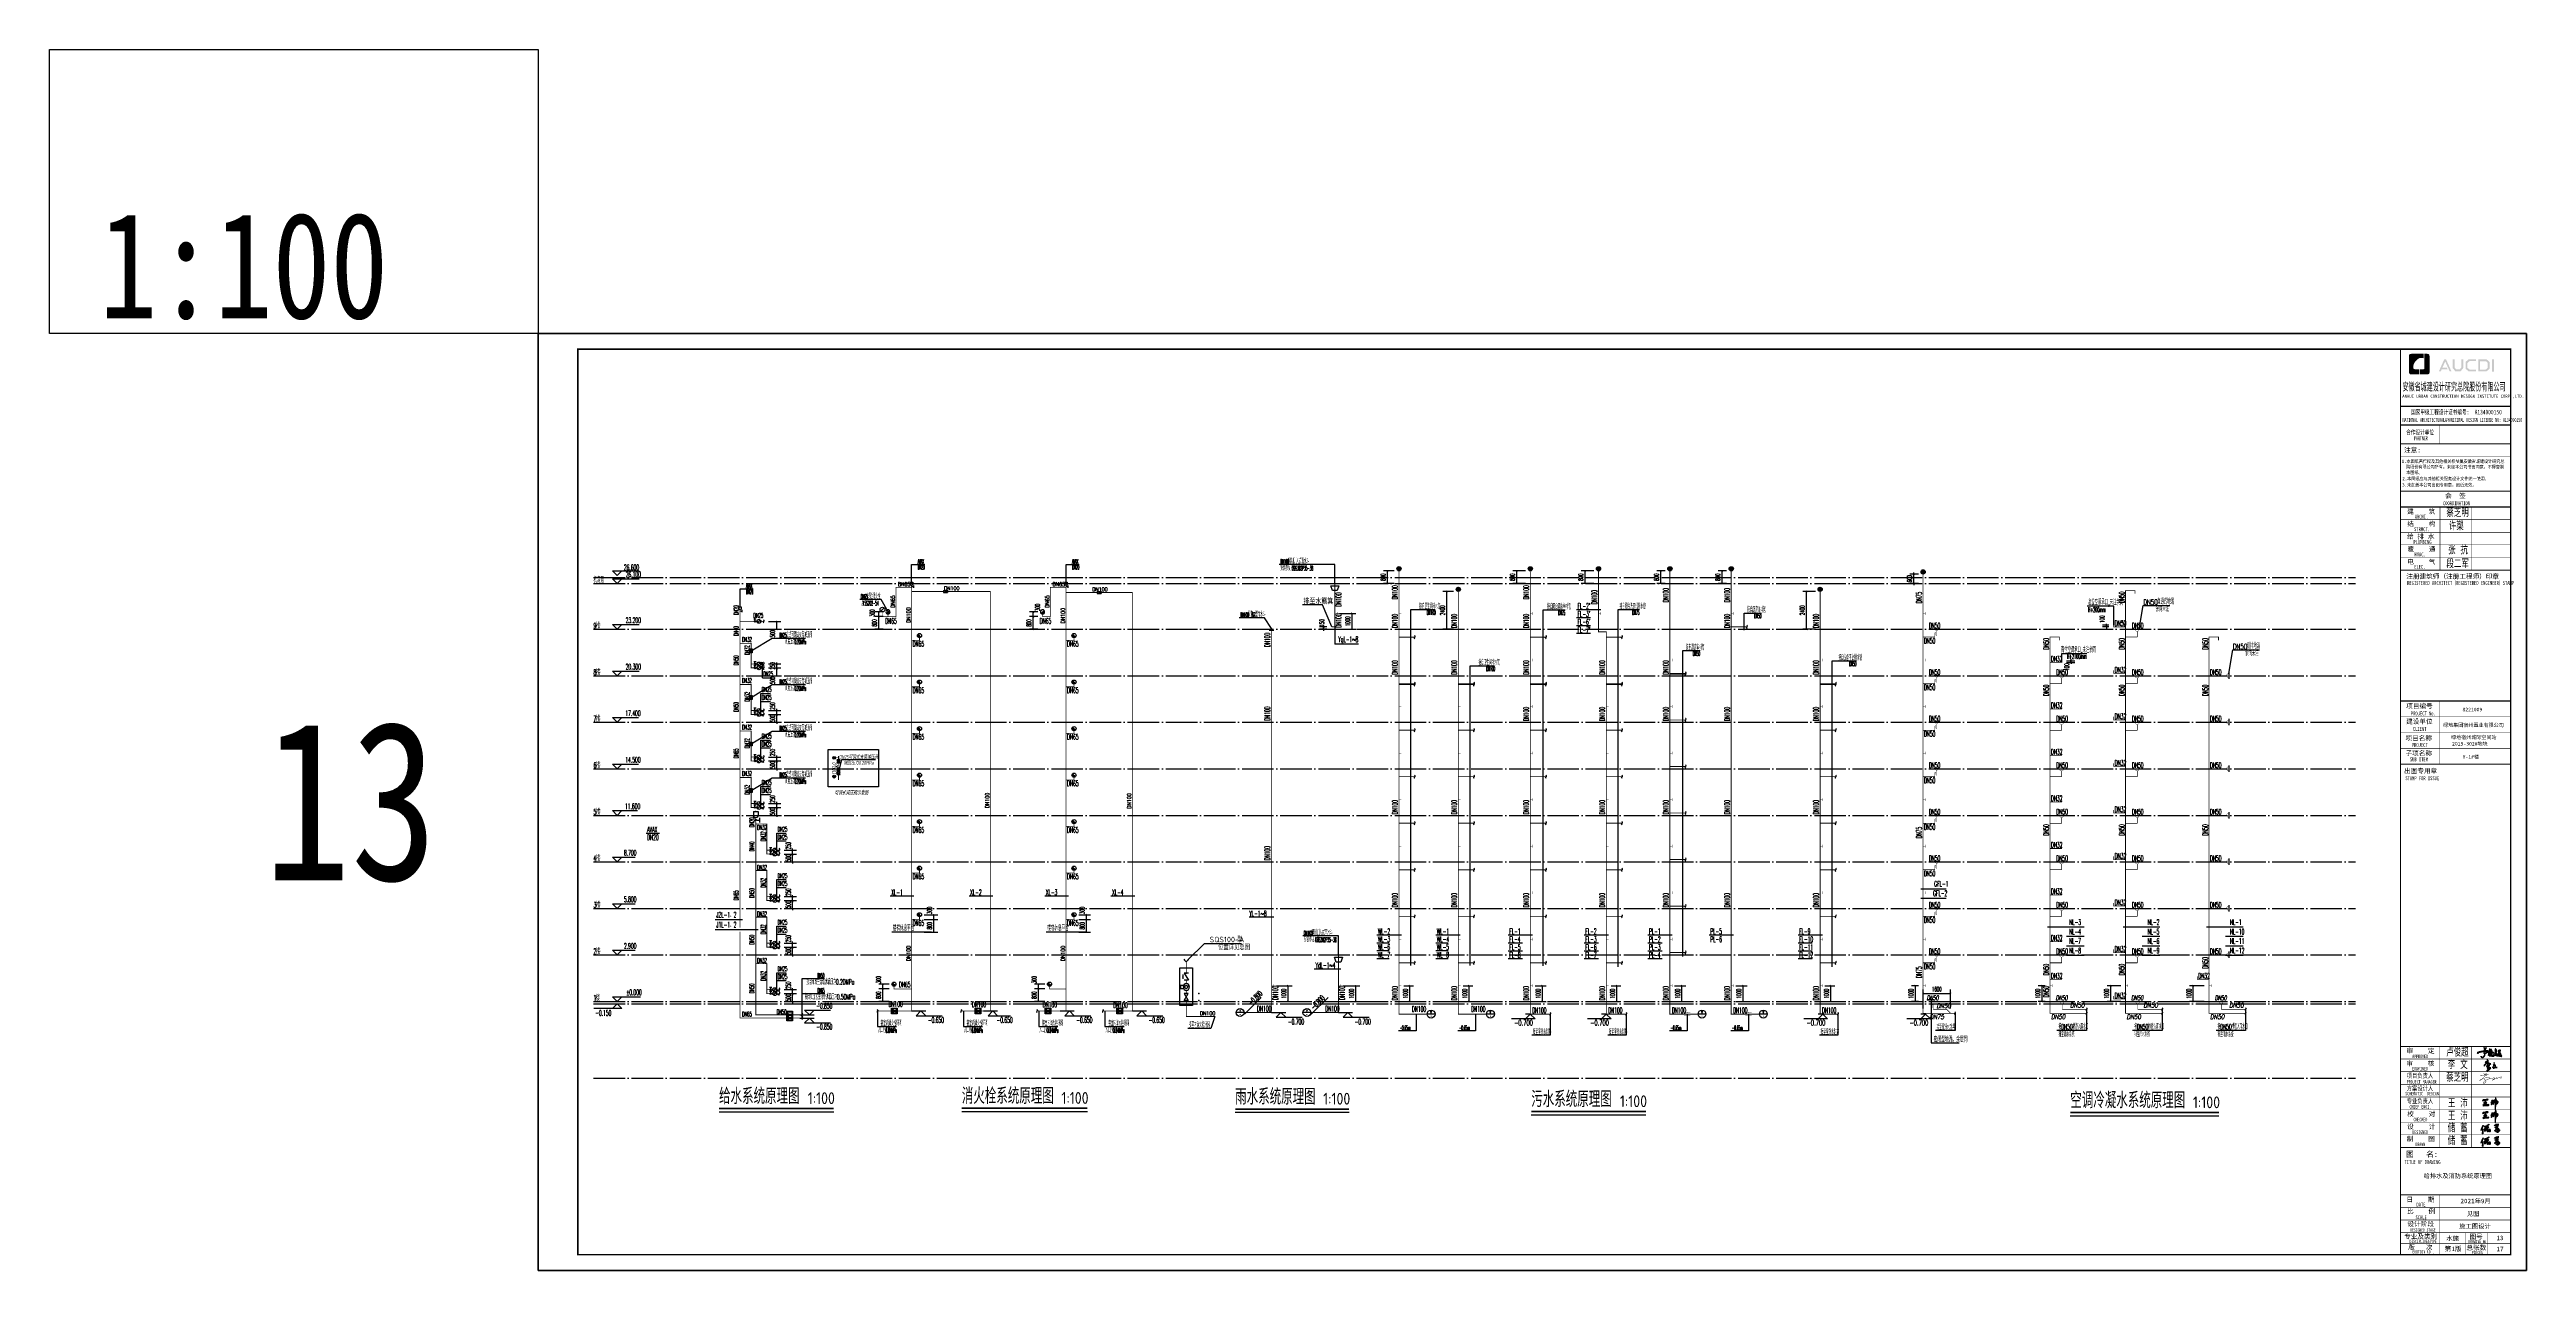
# Model space of a CAD drawing. Extents: x 27938 to 1507990, y 110129 to 923079.
# Drawn here: x 1158458 to 1315558, y 644286 to 721686 of the extents above; entities that cross this region are included whole.
import ezdxf
from ezdxf.enums import TextEntityAlignment as Align

# ---------------------------------------------------------------- set-up
doc = ezdxf.new("R2010")
doc.units = 0
doc.header["$LTSCALE"] = 1000
doc.header["$MEASUREMENT"] = 0
doc.linetypes.add('DASH', pattern=[0.35, 0.25, -0.1])
doc.linetypes.add('DOTE', pattern=[2.42, 2, -0.2, 0.02, -0.2])
for name, color, linetype in [('$AUDIT_BAD_LAYER2', 7, 'Continuous'), ('-FJ', 2, 'Continuous'), ('-JS', 4, 'Continuous'), ('-TEXT', 3, 'Continuous'), ('DIM_SYMB', 3, 'Continuous'), ('DIM_不分区消火栓', 1, 'Continuous'), ('DIM_凝结', 150, 'Continuous'), ('DIM_废水', 31, 'Continuous'), ('DIM_污水', 2, 'Continuous'), ('DIM_消防', 3, 'Continuous'), ('DIM_管井排水', 5, 'Continuous'), ('DIM_给水', 3, 'Continuous'), ('DIM_阳台', 3, 'Continuous'), ('DIM_雨水', 4, 'Continuous'), ('EQUIP_污水', 7, 'Continuous'), ('EQUIP_消火栓', 7, 'Continuous'), ('EQUIP_消防', 7, 'Continuous'), ('EQUIP_管井排水', 7, 'Continuous'), ('EQUIP_给水', 7, 'Continuous'), ('EQUIP_阀门', 7, 'Continuous'), ('PIPE-不分区消火栓', 1, 'TG_X'), ('PIPE-凝结', 150, 'N'), ('PIPE-废水', 31, 'TG_F'), ('PIPE-污水', 2, 'W'), ('PIPE-管井排水', 210, 'GF'), ('PIPE-给水', 3, 'J1'), ('PIPE-给水中', 72, 'J2'), ('PIPE-给水高', 91, 'J3'), ('PIPE-雨水', 4, 'TG_Y'), ('PIPE-餐饮排水', 41, 'P'), ('text', 7, 'Continuous'), ('TEXT_不分区消火栓', 7, 'Continuous'), ('TEXT_污水', 7, 'Continuous'), ('TEXT_给水', 7, 'Continuous'), ('TWT', 7, 'Continuous'), ('TWT_DIM', 3, 'Continuous'), ('TWT_ELEV', 3, 'Continuous'), ('TWT_LEAD', 3, 'Continuous'), ('TWT_TEXT', 7, 'Continuous'), ('TWT_TITLE', 7, 'Continuous'), ('VALVE_不分区消火栓', 7, 'Continuous'), ('VALVE_污水', 7, 'Continuous'), ('VALVE_消防', 7, 'Continuous'), ('VALVE_给水', 7, 'Continuous'), ('VPIPE_DIM', 3, 'Continuous'), ('WELL_污水', 2, 'Continuous'), ('WELL_雨水', 4, 'Continuous'), ('图框', 140, 'Continuous'), ('图签文字', 147, 'Continuous'), ('电子签名-李文', 7, 'DASH'), ('签名-水', 7, 'Continuous')]:
    doc.layers.add(name, color=color, linetype=linetype)
doc.layers.add('可改文字', color=6, linetype='Continuous', lineweight=18)
doc.layers.add('图签', color=147, linetype='Continuous', lineweight=18)
doc.styles.add('_TCH_DIM', font='SIMPLEX.shx', dxfattribs={"width": 0.7, "bigfont": 'GBCBIG.shx'})
doc.styles.add('_TCH_DIM_T3', font='SIMPLEX.shx', dxfattribs={"width": 0.494118, "bigfont": 'GBCBIG.shx'})
doc.styles.add('_TWT_DIM_ELE', font='SIMPLEX.shx', dxfattribs={"width": 0.7, "oblique": 9, "height": 3, "bigfont": 'aadri.shx'})
doc.styles.add('_TWT_PIPEDN', font='SIMPLEX', dxfattribs={"width": 0.8, "height": 3.5, "bigfont": 'HZTXT'})
doc.styles.add('_TWT_SERIAL', font='SIMPLEX', dxfattribs={"width": 0.8, "height": 3.5, "bigfont": 'HZTXT'})
doc.styles.add('ASC', font='simplex.shx', dxfattribs={"width": 0.75, "bigfont": 'aadri.shx'})
doc.styles.add('DIM_FONT_T3', font='SIMPLEX', dxfattribs={"width": 0.705882, "bigfont": 'GBCBIG'})
doc.styles.add('HT', font='simhei.ttf')
doc.styles.add('HZ', font='txt', dxfattribs={"bigfont": 'hztxt'})
doc.styles.add('HZTXT2', font='simplex.shx', dxfattribs={"width": 0.8, "bigfont": 'aadri.shx'})
doc.styles.add('l3', font='isocp.shx', dxfattribs={"width": 0.7, "oblique": 9, "bigfont": 'hztxt.shx'})
doc.styles.get("Standard").update_dxf_attribs({"font": 'gbenor.shx', "bigfont": 'gbcbig.shx'})
doc.styles.add('TG_LINETYPE', font='SIMPLEX', dxfattribs={"width": 0.8, "height": 3, "bigfont": 'HZTXT'})
doc.styles.add('宋体', font='', dxfattribs={"height": 50})
doc.styles.add('建筑图签-1', font='simhei.ttf', dxfattribs={"width": 0.7})
doc.styles.add('建筑图签-2', font='TXT.shx', dxfattribs={"width": 0.5, "bigfont": 'HZTXT.shx'})
doc.styles.add('黑体', font='simhei.ttf')
doc.styles.get('宋体').set_extended_font_data('SimSun')
doc.linetypes.add('GF', pattern='A,3,-0.2,["GF",Standard,S=0.25,R=0,X=-0.1,Y=-0.115],-0.35', length=3.55)
doc.linetypes.add('J1', pattern='A,3,-0.2,["J1",Standard,S=0.25,R=0,X=-0.1,Y=-0.115],-0.35', length=3.55)
doc.linetypes.add('J2', pattern='A,3,-0.2,["J2",Standard,S=0.25,R=0,X=-0.1,Y=-0.115],-0.35', length=3.55)
doc.linetypes.add('J3', pattern='A,3,-0.2,["J3",Standard,S=0.25,R=0,X=-0.1,Y=-0.115],-0.35', length=3.55)
doc.linetypes.add('N', pattern='A,3,-0.2,["N",Standard,S=0.25,R=0,X=-0.1,Y=-0.115],-0.2', length=3.4)
doc.linetypes.add('P', pattern='A,3,-0.2,["P",Standard,S=0.25,R=0,X=-0.1,Y=-0.115],-0.2', length=3.4)
doc.linetypes.add('TG_F', pattern='A,2,-0.3,["F",TG_LINETYPE,S=0.1,R=0,X=-0.23,Y=-0.15],0', length=2.3)
doc.linetypes.add('TG_X', pattern='A,2,-0.229,["X",TG_LINETYPE,S=0.1,R=0,X=-0.229,Y=-0.15],0', length=2.229)
doc.linetypes.add('TG_Y', pattern='A,2,-0.229,["Y",TG_LINETYPE,S=0.1,R=0,X=-0.229,Y=-0.15],0', length=2.229)
doc.linetypes.add('W', pattern='A,3,-0.2,["W",Standard,S=0.25,R=0,X=-0.1,Y=-0.115],-0.2', length=3.4)
doc.dimstyles.new('_TWT_ARCH&&100', dxfattribs={"dimtxt": 297.5, "dimasz": 100, "dimexe": 250, "dimexo": 300, "dimgap": 126.25, "dimtad": 1, "dimdec": 0, "dimzin": 0, "dimdsep": 46, "dimtxsty": '_TCH_DIM_T3', "dimblk": 'ARCHTICK', "dimcen": 0.09, "dimclrt": 7, "dimazin": 2, "dimtfac": 1, "dimtdec": 0, "dimtix": 1, "dimtmove": 2, "dimatfit": 3, "dimfxl": 1, "dimtolj": 1, "dimtzin": 0, "dimarcsym": 0})

# ---------------------------------------------------------------- blocks, each defined once
blk = doc.blocks.new('jzf1')
at = {"layer": '$AUDIT_BAD_LAYER2'}
for p, q in [((-1.5, 2.3), (1.5, 2.3)), ((0, 0.8), (0, 2.3))]:
    blk.add_line(p, q, dxfattribs=at)
at = {"layer": '$AUDIT_BAD_LAYER2', "const_width": 0.75}
blk.add_lwpolyline([(-0.4, 0, 1), (0.4, 0, 1)], format="xyb", close=True, dxfattribs=at)
blk = doc.blocks.new('zdpqf')
at = {"layer": '$AUDIT_BAD_LAYER2'}
for p, q in [((-1.5, 6.1), (-1.5, 3.6)), ((1.5, 6.1), (-1.5, 6.1)), ((1.5, 6.1), (1.5, 3.6))]:
    blk.add_line(p, q, dxfattribs=at)
at = {"layer": '$AUDIT_BAD_LAYER2', "const_width": 0.4}
for points in [[(0, 6.1), (0, 6.6)], [(0, -0.9), (0, 2.1)]]:
    blk.add_lwpolyline(points, dxfattribs=at)
at = {"layer": '$AUDIT_BAD_LAYER2'}
blk.add_arc((0, 3.6), 1.5, 180, 0, dxfattribs=at)
at = {"layer": '$AUDIT_BAD_LAYER2', "extrusion": (0, 0, -1), "zscale": -1, "rotation": 270}
blk.add_blockref('jzf1', (0, 0.6), dxfattribs=at)
blk = doc.blocks.new('$VALVE$00000497')
for p, q in [((78, 138), (-78, 138)), ((0, 50), (0, 138))]:
    blk.add_line(p, q)
at = {"const_width": 49.6}
blk.add_lwpolyline([(25, 0, 1), (-25, 0, 1)], format="xyb", close=True, dxfattribs=at)
blk.add_circle((0, 0), 50)
blk = doc.blocks.new('$VALVE$00000742')
blk.add_line((-93, -93), (93, 93))
blk.add_lwpolyline([(93, 93, 0, 50, 0), (-13, 22, 50, 50, 0)], format="xyseb")
blk.add_circle((0, 0), 150)
for p in [(-150, 0), (150, 0)]:
    blk.add_point(p)
blk = doc.blocks.new('$VALVE$00000296')
for points in [[(-125, 72), (-125, -72), (125, 72), (125, -72), (-125, 72)], [(0, 60), (0, -64)]]:
    blk.add_lwpolyline(points)
for p in [(-125, 0), (125, 0)]:
    blk.add_point(p)
blk = doc.blocks.new('$TwtSys$00000132')
at = {"elevation": 0}
blk.add_lwpolyline([(7, -101, -0.5751829), (0, 0, 0.6047455), (-11, 101, 16.9248276)], format="xyb", dxfattribs=at)
blk = doc.blocks.new('$VALVE$00000301')
for points in [[(-125, 72), (125, 0), (-125, -72)], [(-125, 72), (-125, -72), (125, -72), (125, 72), (-125, 72)]]:
    blk.add_lwpolyline(points)
for p in [(-125, 0), (125, 0)]:
    blk.add_point(p)
blk = doc.blocks.new('$TwtSys$00000386')
blk.add_line((-93, 93, 0), (93, -93, 0))
blk.add_circle((0, 0, 0), 131)
at = {"color": 0}
for points in [[(34, -127, 0), (-127, 34, 0), (93, -93, 0), (-93, 93, 0)], [(-34, -127, 0), (-127, -34, 0), (34, -127, 0), (-127, 34, 0)], [(-93, -93, 0), (-93, -93, 0), (-34, -127, 0), (-127, -34, 0)]]:
    blk.add_solid(points, dxfattribs=at)
at = {"flags": 9}
blk.add_attdef('A', (0, 0, 0), '', height=0.00524, dxfattribs=at)
blk = doc.blocks.new('$TWTSYS$00000187')
blk.add_circle((0, 0, 0), 0.5)
blk = doc.blocks.new('$Attachment$00000070')
for p, q in [((28, 3), (-130, 161)), ((-129, 101), (32, 263)), ((-94, 39), (94, 228)), ((94, 39), (-94, 228)), ((129, 101), (-32, 263)), ((-28, 3), (130, 161))]:
    blk.add_line(p, q)
blk.add_circle((0, 133), 133)
blk = doc.blocks.new('$ATTACHMENT$00000120')
blk.add_blockref('$Attachment$00000070', (0, -133))
blk = doc.blocks.new('$VALVE$00000553')
at = {"const_width": 30}
for points in [[(0, 100), (-250, 100), (-250, 100)], [(0, 100), (0, 175)], [(0, 100), (250, 100), (250, 100)], [(-250, -100), (-250, -100), (0, -100)], [(250, -100), (250, -100), (0, -100)], [(0, -175), (0, -100)]]:
    blk.add_lwpolyline(points, dxfattribs=at)
blk = doc.blocks.new('院标1')
h = blk.add_hatch(color=150)
h.dxf.hatch_style = 1
h.set_gradient(color1=(33, 113, 253), color2=(33, 113, 253), tint=1, name='INVCURVED')
edge = h.paths.add_edge_path()
edge.add_spline(control_points=[(116373, 648379), (116379, 648379), (116382, 648379), (116391, 648379), (116391, 648379), (116391, 648379), (116616, 648379), (116616, 648379), (116616, 648379), (116616, 648379), (116616, 648054), (116616, 648054), (116616, 648054), (116616, 648054), (116108, 648054), (116108, 648054), (116108, 648054), (116028, 648054), (115963, 648111), (115963, 648199), (115963, 648199), (115963, 648199), (115963, 649215), (115963, 649215), (115963, 649215), (115963, 649295), (116018, 649360), (116108, 649360), (116108, 649360), (116108, 649360), (116897, 649360), (116897, 649360), (116897, 649360), (116897, 649360), (116897, 649080), (116897, 649080), (116897, 649080), (116897, 649080), (116566, 649140), (116356, 648859), (116356, 648859), (116245, 648719), (116240, 648545), (116247, 648466), (116247, 648466), (116254, 648386), (116247, 648466), (116247, 648466), (116247, 648466), (116247, 648466), (116258, 648374), (116373, 648379)], knot_values=[0, 0, 0, 0, 0.0714286, 0.0714286, 0.0714286, 0.1071429, 0.1428571, 0.1428571, 0.1428571, 0.1785714, 0.2142857, 0.2142857, 0.2142857, 0.25, 0.2857143, 0.2857143, 0.2857143, 0.3214286, 0.3571429, 0.3571429, 0.3571429, 0.3928571, 0.4285714, 0.4285714, 0.4285714, 0.4642857, 0.5, 0.5, 0.5, 0.5357143, 0.5714286, 0.5714286, 0.5714286, 0.6071429, 0.6428571, 0.6428571, 0.6428571, 0.6785714, 0.7142857, 0.7142857, 0.7142857, 0.75, 0.7857143, 0.7857143, 0.7857143, 0.8214286, 0.8571429, 0.8571429, 0.8571429, 0.9285714, 1, 1, 1, 1], degree=3, periodic=0)
h = blk.add_hatch(color=150)
h.dxf.hatch_style = 1
h.set_gradient(color1=(33, 113, 253), color2=(33, 113, 253), tint=1, name='INVCURVED')
edge = h.paths.add_edge_path()
edge.add_spline(control_points=[(117268, 649215), (117268, 649215), (117268, 648199), (117268, 648199), (117268, 648199), (117268, 648114), (117212, 648054), (117123, 648054), (117123, 648054), (117123, 648054), (116663, 648054), (116663, 648054), (116663, 648054), (116663, 648054), (116663, 648379), (116663, 648379), (116663, 648379), (116663, 648379), (116865, 648379), (116865, 648379), (116865, 648379), (116907, 648379), (116941, 648413), (116941, 648455), (116941, 648455), (116941, 648455), (116941, 649360), (116941, 649360), (116941, 649360), (116941, 649360), (117123, 649360), (117123, 649360), (117123, 649360), (117204, 649360), (117268, 649306), (117268, 649215)], knot_values=[0, 0, 0, 0, 0.1, 0.1, 0.1, 0.15, 0.2, 0.2, 0.2, 0.25, 0.3, 0.3, 0.3, 0.35, 0.4, 0.4, 0.4, 0.45, 0.5, 0.5, 0.5, 0.55, 0.6, 0.6, 0.6, 0.65, 0.7, 0.7, 0.7, 0.75, 0.8, 0.8, 0.8, 0.9, 1, 1, 1, 1], degree=3, periodic=0)
blk = doc.blocks.new('$VALVE$00000597')
blk.add_line((-93, 357), (93, 543))
blk.add_lwpolyline([(93, 543, 0, 50, 0), (-31, 456, 50, 50, 0)], format="xyseb")
for points, const_width in [([(0, 300), (0, 0)], 30), ([(0, 182), (75, 182), (75, 107)], 7.5)]:
    blk.add_lwpolyline(points, dxfattribs=dict(const_width=const_width))
blk.add_circle((0, 450), 150)
blk = doc.blocks.new('$ATTACHMENT$00000066')
blk.add_line((-212, 500), (188, 500))
at = {"const_width": 20}
blk.add_lwpolyline([(-134, 500, 1.0676639), (116, 500)], format="xyb", dxfattribs=at)
at = {"const_width": 30}
blk.add_lwpolyline([(0, 367), (0, 0)], dxfattribs=at)
at = {"style": 'HZ', "width": 0.7, "flags": 1}
for tag in ['UNIT', 'WHAT', 'SPEC']:
    blk.add_attdef(tag, (0, 0), '', height=0.001, dxfattribs=at)
blk = doc.blocks.new('_ArchTick')
at = {"color": 0, "linetype": 'ByBlock', "const_width": 0.4}
blk.add_lwpolyline([(-0.5, -0.5), (0.5, 0.5)], dxfattribs=at)
blk = doc.blocks.new('*D231')
at = {"layer": 'Defpoints', "color": 0}
for p in [(1286082.024, 682935.856), (1286082.024, 682835.856), (1286673.71, 682935.856)]:
    blk.add_point(p, dxfattribs=at)
at = {"layer": 'DIM_凝结', "color": 0, "lineweight": -2}
for p, q in [((1286382.024, 682935.856), (1286923.71, 682935.856)), ((1286382.024, 682835.856), (1286923.71, 682835.856)), ((1286673.71, 682935.856), (1286673.71, 683035.856)), ((1286673.71, 682835.856), (1286673.71, 682935.856)), ((1286673.71, 682835.856), (1286673.71, 682735.856))]:
    blk.add_line(p, q, dxfattribs=at)
at = {"layer": 'DIM_凝结', "color": 0, "lineweight": -2, "xscale": 100, "yscale": 100, "zscale": 100}
for p, rotation in [((1286673.71, 682935.856), 270), ((1286673.71, 682835.856), 90)]:
    blk.add_blockref('_ArchTick', p, dxfattribs=dict(at, rotation=rotation))
at = {"layer": 'DIM_凝结', "color": 7, "insert": (1286398.71, 682546.856), "char_height": 297.5, "attachment_point": 5, "rotation": 90, "style": '_TCH_DIM_T3'}
blk.add_mtext('\\A1;100', dxfattribs=at)
blk = doc.blocks.new('*D232')
at = {"layer": 'Defpoints', "color": 0}
for p in [(1288913.818, 685185.856), (1289377.101, 685185.856), (1289377.101, 685085.856)]:
    blk.add_point(p, dxfattribs=at)
at = {"layer": 'DIM_凝结', "color": 0, "lineweight": -2}
for p, q in [((1289077.101, 685185.856), (1288663.818, 685185.856)), ((1289077.101, 685085.856), (1288663.818, 685085.856)), ((1288913.818, 685185.856), (1288913.818, 685285.856)), ((1288913.818, 685085.856), (1288913.818, 685185.856)), ((1288913.818, 685085.856), (1288913.818, 684985.856))]:
    blk.add_line(p, q, dxfattribs=at)
at = {"layer": 'DIM_凝结', "color": 0, "lineweight": -2, "xscale": 100, "yscale": 100, "zscale": 100}
for p, rotation in [((1288913.818, 685185.856), 270), ((1288913.818, 685085.856), 90)]:
    blk.add_blockref('_ArchTick', p, dxfattribs=dict(at, rotation=rotation))
at = {"layer": 'DIM_凝结', "color": 7, "insert": (1288638.818, 685574.856), "char_height": 297.5, "attachment_point": 5, "rotation": 90, "style": '_TCH_DIM_T3'}
blk.add_mtext('\\A1;100', dxfattribs=at)
blk = doc.blocks.new('*D233')
at = {"layer": 'Defpoints', "color": 0}
for p in [(1247810, 662336), (1248491, 662336), (1247810, 661336)]:
    blk.add_point(p, dxfattribs=at)
at = {"layer": 'TWT_DIM', "color": 0, "lineweight": -2}
for p, q in [((1248110, 662336), (1248741, 662336)), ((1248491, 661336), (1248491, 662336)), ((1248110, 661336), (1248741, 661336))]:
    blk.add_line(p, q, dxfattribs=at)
at = {"layer": 'TWT_DIM', "color": 0, "lineweight": -2, "xscale": 100, "yscale": 100, "zscale": 100}
for p, rotation in [((1248491, 662336), 90), ((1248491, 661336), 270)]:
    blk.add_blockref('_ArchTick', p, dxfattribs=dict(at, rotation=rotation))
at = {"layer": 'TWT_DIM', "color": 7, "insert": (1248216, 661836), "char_height": 297.5, "attachment_point": 5, "rotation": 90, "style": '_TCH_DIM_T3'}
blk.add_mtext('\\A1;1000', dxfattribs=at)
blk = doc.blocks.new('*D234')
at = {"layer": 'Defpoints', "color": 0}
for p in [(1247077, 687336), (1247810, 687336), (1247810, 684936)]:
    blk.add_point(p, dxfattribs=at)
at = {"layer": 'TWT_DIM', "color": 0, "lineweight": -2}
for p, q in [((1247510, 687336), (1246827, 687336)), ((1247077, 684936), (1247077, 687336)), ((1247510, 684936), (1246827, 684936))]:
    blk.add_line(p, q, dxfattribs=at)
at = {"layer": 'TWT_DIM', "color": 0, "lineweight": -2, "xscale": 100, "yscale": 100, "zscale": 100}
for p, rotation in [((1247077, 687336), 90), ((1247077, 684936), 270)]:
    blk.add_blockref('_ArchTick', p, dxfattribs=dict(at, rotation=rotation))
at = {"layer": 'TWT_DIM', "color": 7, "insert": (1246802, 686136), "char_height": 297.5, "attachment_point": 5, "rotation": 90, "style": '_TCH_DIM_T3'}
blk.add_mtext('\\A1;2400', dxfattribs=at)
blk = doc.blocks.new('*D235')
at = {"layer": 'Defpoints', "color": 0}
for p in [(1294429, 662336), (1295424, 662336), (1295424, 661336)]:
    blk.add_point(p, dxfattribs=at)
at = {"layer": 'TWT_DIM', "color": 0, "lineweight": -2}
for p, q in [((1295124, 662336), (1294179, 662336)), ((1294429, 661336), (1294429, 662336)), ((1295124, 661336), (1294179, 661336))]:
    blk.add_line(p, q, dxfattribs=at)
at = {"layer": 'TWT_DIM', "color": 0, "lineweight": -2, "xscale": 100, "yscale": 100, "zscale": 100}
for p, rotation in [((1294429, 662336), 90), ((1294429, 661336), 270)]:
    blk.add_blockref('_ArchTick', p, dxfattribs=dict(at, rotation=rotation))
at = {"layer": 'TWT_DIM', "color": 7, "insert": (1294154, 661836), "char_height": 297.5, "attachment_point": 5, "rotation": 90, "style": '_TCH_DIM_T3'}
blk.add_mtext('\\A1;1000', dxfattribs=at)
blk = doc.blocks.new('*D236')
at = {"layer": 'Defpoints', "color": 0}
for p in [(1289204, 662336), (1290127, 662336), (1290127, 661336)]:
    blk.add_point(p, dxfattribs=at)
at = {"layer": 'TWT_DIM', "color": 0, "lineweight": -2}
for p, q in [((1289827, 662336), (1288954, 662336)), ((1289204, 661336), (1289204, 662336)), ((1289827, 661336), (1288954, 661336))]:
    blk.add_line(p, q, dxfattribs=at)
at = {"layer": 'TWT_DIM', "color": 0, "lineweight": -2, "xscale": 100, "yscale": 100, "zscale": 100}
for p, rotation in [((1289204, 662336), 90), ((1289204, 661336), 270)]:
    blk.add_blockref('_ArchTick', p, dxfattribs=dict(at, rotation=rotation))
at = {"layer": 'TWT_DIM', "color": 7, "insert": (1288929, 661836), "char_height": 297.5, "attachment_point": 5, "rotation": 90, "style": '_TCH_DIM_T3'}
blk.add_mtext('\\A1;1000', dxfattribs=at)
blk = doc.blocks.new('*D237')
at = {"layer": 'Defpoints', "color": 0}
for p in [(1284837, 662336), (1285332, 662336), (1285332, 661336)]:
    blk.add_point(p, dxfattribs=at)
at = {"layer": 'TWT_DIM', "color": 0, "lineweight": -2}
for p, q in [((1285032, 662336), (1284587, 662336)), ((1284837, 661336), (1284837, 662336)), ((1285032, 661336), (1284587, 661336))]:
    blk.add_line(p, q, dxfattribs=at)
at = {"layer": 'TWT_DIM', "color": 0, "lineweight": -2, "xscale": 100, "yscale": 100, "zscale": 100}
for p, rotation in [((1284837, 662336), 90), ((1284837, 661336), 270)]:
    blk.add_blockref('_ArchTick', p, dxfattribs=dict(at, rotation=rotation))
at = {"layer": 'TWT_DIM', "color": 7, "insert": (1284562, 661836), "char_height": 297.5, "attachment_point": 5, "rotation": 90, "style": '_TCH_DIM_T3'}
blk.add_mtext('\\A1;1000', dxfattribs=at)
blk = doc.blocks.new('*D238')
at = {"layer": 'Defpoints', "color": 0}
for p in [(1244046, 662336), (1244727, 662336), (1244046, 661336)]:
    blk.add_point(p, dxfattribs=at)
at = {"layer": 'TWT_DIM', "color": 0, "lineweight": -2}
for p, q in [((1244346, 662336), (1244977, 662336)), ((1244727, 661336), (1244727, 662336)), ((1244346, 661336), (1244977, 661336))]:
    blk.add_line(p, q, dxfattribs=at)
at = {"layer": 'TWT_DIM', "color": 0, "lineweight": -2, "xscale": 100, "yscale": 100, "zscale": 100}
for p, rotation in [((1244727, 662336), 90), ((1244727, 661336), 270)]:
    blk.add_blockref('_ArchTick', p, dxfattribs=dict(at, rotation=rotation))
at = {"layer": 'TWT_DIM', "color": 7, "insert": (1244452, 661836), "char_height": 297.5, "attachment_point": 5, "rotation": 90, "style": '_TCH_DIM_T3'}
blk.add_mtext('\\A1;1000', dxfattribs=at)
blk = doc.blocks.new('*D239')
at = {"layer": 'Defpoints', "color": 0}
for p in [(1243314, 688636), (1244046, 688636), (1244046, 687836)]:
    blk.add_point(p, dxfattribs=at)
at = {"layer": 'TWT_DIM', "color": 0, "lineweight": -2}
for p, q in [((1243746, 688636), (1243064, 688636)), ((1243314, 687836), (1243314, 688636)), ((1243746, 687836), (1243064, 687836))]:
    blk.add_line(p, q, dxfattribs=at)
at = {"layer": 'TWT_DIM', "color": 0, "lineweight": -2, "xscale": 100, "yscale": 100, "zscale": 100}
for p, rotation in [((1243314, 688636), 90), ((1243314, 687836), 270)]:
    blk.add_blockref('_ArchTick', p, dxfattribs=dict(at, rotation=rotation))
at = {"layer": 'TWT_DIM', "color": 7, "insert": (1243039, 688236), "char_height": 297.5, "attachment_point": 5, "rotation": 90, "style": '_TCH_DIM_T3'}
blk.add_mtext('\\A1;800', dxfattribs=at)
blk = doc.blocks.new('*D240')
at = {"layer": 'Defpoints', "color": 0}
for p in [(1265121, 662336), (1265887, 662336), (1265121, 661336)]:
    blk.add_point(p, dxfattribs=at)
at = {"layer": 'TWT_DIM', "color": 0, "lineweight": -2}
for p, q in [((1265421, 662336), (1266137, 662336)), ((1265887, 661336), (1265887, 662336)), ((1265421, 661336), (1266137, 661336))]:
    blk.add_line(p, q, dxfattribs=at)
at = {"layer": 'TWT_DIM', "color": 0, "lineweight": -2, "xscale": 100, "yscale": 100, "zscale": 100}
for p, rotation in [((1265887, 662336), 90), ((1265887, 661336), 270)]:
    blk.add_blockref('_ArchTick', p, dxfattribs=dict(at, rotation=rotation))
at = {"layer": 'TWT_DIM', "color": 7, "insert": (1265612, 661836), "char_height": 297.5, "attachment_point": 5, "rotation": 90, "style": '_TCH_DIM_T3'}
blk.add_mtext('\\A1;1000', dxfattribs=at)
blk = doc.blocks.new('*D241')
at = {"layer": 'Defpoints', "color": 0}
for p in [(1264543, 688636), (1265121, 688636), (1265121, 687836)]:
    blk.add_point(p, dxfattribs=at)
at = {"layer": 'TWT_DIM', "color": 0, "lineweight": -2}
for p, q in [((1264821, 688636), (1264293, 688636)), ((1264543, 687836), (1264543, 688636)), ((1264821, 687836), (1264293, 687836))]:
    blk.add_line(p, q, dxfattribs=at)
at = {"layer": 'TWT_DIM', "color": 0, "lineweight": -2, "xscale": 100, "yscale": 100, "zscale": 100}
for p, rotation in [((1264543, 688636), 90), ((1264543, 687836), 270)]:
    blk.add_blockref('_ArchTick', p, dxfattribs=dict(at, rotation=rotation))
at = {"layer": 'TWT_DIM', "color": 7, "insert": (1264268, 688236), "char_height": 297.5, "attachment_point": 5, "rotation": 90, "style": '_TCH_DIM_T3'}
blk.add_mtext('\\A1;800', dxfattribs=at)
blk = doc.blocks.new('*D242')
at = {"layer": 'Defpoints', "color": 0}
for p in [(1220853, 686036), (1221440, 686036), (1221440, 685736)]:
    blk.add_point(p, dxfattribs=at)
at = {"layer": 'DIM_不分区消火栓', "color": 0, "lineweight": -2}
for p, q in [((1221140, 686036), (1220603, 686036)), ((1221140, 685736), (1220603, 685736)), ((1220853, 685736), (1220853, 686036))]:
    blk.add_line(p, q, dxfattribs=at)
at = {"layer": 'DIM_不分区消火栓', "color": 0, "lineweight": -2, "xscale": 100, "yscale": 100, "zscale": 100}
for p, rotation in [((1220853, 686036), 90), ((1220853, 685736), 270)]:
    blk.add_blockref('_ArchTick', p, dxfattribs=dict(at, rotation=rotation))
at = {"layer": 'DIM_不分区消火栓', "color": 7, "insert": (1221128, 686325), "char_height": 297.5, "attachment_point": 5, "rotation": 90, "style": '_TCH_DIM_T3'}
blk.add_mtext('\\A1;300', dxfattribs=at)
blk = doc.blocks.new('*D243')
at = {"layer": 'Defpoints', "color": 0}
for p in [(1220853, 685736), (1221440, 685736), (1221440, 684936)]:
    blk.add_point(p, dxfattribs=at)
at = {"layer": 'DIM_不分区消火栓', "color": 0, "lineweight": -2}
for p, q in [((1221140, 685736), (1220603, 685736)), ((1220853, 684936), (1220853, 685736)), ((1221140, 684936), (1220603, 684936))]:
    blk.add_line(p, q, dxfattribs=at)
at = {"layer": 'DIM_不分区消火栓', "color": 0, "lineweight": -2, "xscale": 100, "yscale": 100, "zscale": 100}
for p, rotation in [((1220853, 685736), 90), ((1220853, 684936), 270)]:
    blk.add_blockref('_ArchTick', p, dxfattribs=dict(at, rotation=rotation))
at = {"layer": 'DIM_不分区消火栓', "color": 7, "insert": (1220578, 685336), "char_height": 297.5, "attachment_point": 5, "rotation": 90, "style": '_TCH_DIM_T3'}
blk.add_mtext('\\A1;800', dxfattribs=at)
blk = doc.blocks.new('*D244')
at = {"layer": 'Defpoints', "color": 0}
for p in [(1211053, 686036), (1211640, 686036), (1211640, 685736)]:
    blk.add_point(p, dxfattribs=at)
at = {"layer": 'DIM_不分区消火栓', "color": 0, "lineweight": -2}
for p, q in [((1211340, 686036), (1210803, 686036)), ((1211340, 685736), (1210803, 685736)), ((1211053, 685736), (1211053, 686036))]:
    blk.add_line(p, q, dxfattribs=at)
at = {"layer": 'DIM_不分区消火栓', "color": 0, "lineweight": -2, "xscale": 100, "yscale": 100, "zscale": 100}
for p, rotation in [((1211053, 686036), 90), ((1211053, 685736), 270)]:
    blk.add_blockref('_ArchTick', p, dxfattribs=dict(at, rotation=rotation))
at = {"layer": 'DIM_不分区消火栓', "color": 7, "insert": (1210635, 685965), "char_height": 297.5, "attachment_point": 5, "rotation": 90, "style": '_TCH_DIM_T3'}
blk.add_mtext('\\A1;300', dxfattribs=at)
blk = doc.blocks.new('*D245')
at = {"layer": 'Defpoints', "color": 0}
for p in [(1211053, 685736), (1211640, 685736), (1211640, 684936)]:
    blk.add_point(p, dxfattribs=at)
at = {"layer": 'DIM_不分区消火栓', "color": 0, "lineweight": -2}
for p, q in [((1211340, 685736), (1210803, 685736)), ((1211053, 684936), (1211053, 685736)), ((1211340, 684936), (1210803, 684936))]:
    blk.add_line(p, q, dxfattribs=at)
at = {"layer": 'DIM_不分区消火栓', "color": 0, "lineweight": -2, "xscale": 100, "yscale": 100, "zscale": 100}
for p, rotation in [((1211053, 685736), 90), ((1211053, 684936), 270)]:
    blk.add_blockref('_ArchTick', p, dxfattribs=dict(at, rotation=rotation))
at = {"layer": 'DIM_不分区消火栓', "color": 7, "insert": (1210778, 685336), "char_height": 297.5, "attachment_point": 5, "rotation": 90, "style": '_TCH_DIM_T3'}
blk.add_mtext('\\A1;800', dxfattribs=at)
blk = doc.blocks.new('*D331')
at = {"layer": 'Defpoints', "color": 0}
for p in [(1251518, 688636), (1252375, 688636), (1252375, 687836)]:
    blk.add_point(p, dxfattribs=at)
at = {"layer": 'TWT_DIM', "color": 0, "lineweight": -2}
for p, q in [((1252075, 688636), (1251268, 688636)), ((1251518, 687836), (1251518, 688636)), ((1252075, 687836), (1251268, 687836))]:
    blk.add_line(p, q, dxfattribs=at)
at = {"layer": 'TWT_DIM', "color": 0, "lineweight": -2, "xscale": 100, "yscale": 100, "zscale": 100}
for p, rotation in [((1251518, 688636), 90), ((1251518, 687836), 270)]:
    blk.add_blockref('_ArchTick', p, dxfattribs=dict(at, rotation=rotation))
at = {"layer": 'TWT_DIM', "color": 7, "insert": (1251243, 688236), "char_height": 297.5, "attachment_point": 5, "rotation": 90, "style": '_TCH_DIM_T3'}
blk.add_mtext('\\A1;800', dxfattribs=at)
blk = doc.blocks.new('*D332')
at = {"layer": 'Defpoints', "color": 0}
for p in [(1221182, 662436), (1221884, 662436), (1221884, 662136)]:
    blk.add_point(p, dxfattribs=at)
at = {"layer": 'TWT_DIM', "color": 0, "lineweight": -2}
for p, q in [((1221584, 662436), (1220932, 662436)), ((1221584, 662136), (1220932, 662136)), ((1221182, 662136), (1221182, 662436))]:
    blk.add_line(p, q, dxfattribs=at)
at = {"layer": 'TWT_DIM', "color": 0, "lineweight": -2, "xscale": 100, "yscale": 100, "zscale": 100}
for p, rotation in [((1221182, 662436), 90), ((1221182, 662136), 270)]:
    blk.add_blockref('_ArchTick', p, dxfattribs=dict(at, rotation=rotation))
at = {"layer": 'TWT_DIM', "color": 7, "insert": (1220907, 662711), "char_height": 297.5, "attachment_point": 5, "rotation": 90, "style": '_TCH_DIM_T3'}
blk.add_mtext('\\A1;300', dxfattribs=at)
blk = doc.blocks.new('*D333')
at = {"layer": 'Defpoints', "color": 0}
for p in [(1221182, 662136), (1221884, 662136), (1221884, 661336)]:
    blk.add_point(p, dxfattribs=at)
at = {"layer": 'TWT_DIM', "color": 0, "lineweight": -2}
for p, q in [((1221584, 662136), (1220932, 662136)), ((1221182, 661336), (1221182, 662136)), ((1221584, 661336), (1220932, 661336))]:
    blk.add_line(p, q, dxfattribs=at)
at = {"layer": 'TWT_DIM', "color": 0, "lineweight": -2, "xscale": 100, "yscale": 100, "zscale": 100}
for p, rotation in [((1221182, 662136), 90), ((1221182, 661336), 270)]:
    blk.add_blockref('_ArchTick', p, dxfattribs=dict(at, rotation=rotation))
at = {"layer": 'TWT_DIM', "color": 7, "insert": (1220907, 661736), "char_height": 297.5, "attachment_point": 5, "rotation": 90, "style": '_TCH_DIM_T3'}
blk.add_mtext('\\A1;800', dxfattribs=at)
blk = doc.blocks.new('*D334')
at = {"layer": 'Defpoints', "color": 0}
for p in [(1211311, 662436), (1212013, 662436), (1212013, 662136)]:
    blk.add_point(p, dxfattribs=at)
at = {"layer": 'TWT_DIM', "color": 0, "lineweight": -2}
for p, q in [((1211713, 662436), (1211061, 662436)), ((1211713, 662136), (1211061, 662136)), ((1211311, 662136), (1211311, 662436))]:
    blk.add_line(p, q, dxfattribs=at)
at = {"layer": 'TWT_DIM', "color": 0, "lineweight": -2, "xscale": 100, "yscale": 100, "zscale": 100}
for p, rotation in [((1211311, 662436), 90), ((1211311, 662136), 270)]:
    blk.add_blockref('_ArchTick', p, dxfattribs=dict(at, rotation=rotation))
at = {"layer": 'TWT_DIM', "color": 7, "insert": (1211036, 662711), "char_height": 297.5, "attachment_point": 5, "rotation": 90, "style": '_TCH_DIM_T3'}
blk.add_mtext('\\A1;300', dxfattribs=at)
blk = doc.blocks.new('*D335')
at = {"layer": 'Defpoints', "color": 0}
for p in [(1211311, 662136), (1212013, 662136), (1212013, 661336)]:
    blk.add_point(p, dxfattribs=at)
at = {"layer": 'TWT_DIM', "color": 0, "lineweight": -2}
for p, q in [((1211713, 662136), (1211061, 662136)), ((1211311, 661336), (1211311, 662136)), ((1211713, 661336), (1211061, 661336))]:
    blk.add_line(p, q, dxfattribs=at)
at = {"layer": 'TWT_DIM', "color": 0, "lineweight": -2, "xscale": 100, "yscale": 100, "zscale": 100}
for p, rotation in [((1211311, 662136), 90), ((1211311, 661336), 270)]:
    blk.add_blockref('_ArchTick', p, dxfattribs=dict(at, rotation=rotation))
at = {"layer": 'TWT_DIM', "color": 7, "insert": (1211036, 661736), "char_height": 297.5, "attachment_point": 5, "rotation": 90, "style": '_TCH_DIM_T3'}
blk.add_mtext('\\A1;800', dxfattribs=at)
blk = doc.blocks.new('*D336')
at = {"layer": 'Defpoints', "color": 0}
for p in [(1270757, 662336), (1271433, 662336), (1270757, 661336)]:
    blk.add_point(p, dxfattribs=at)
at = {"layer": 'TWT_DIM', "color": 0, "lineweight": -2}
for p, q in [((1271057, 662336), (1271683, 662336)), ((1271433, 661336), (1271433, 662336)), ((1271057, 661336), (1271683, 661336))]:
    blk.add_line(p, q, dxfattribs=at)
at = {"layer": 'TWT_DIM', "color": 0, "lineweight": -2, "xscale": 100, "yscale": 100, "zscale": 100}
for p, rotation in [((1271433, 662336), 90), ((1271433, 661336), 270)]:
    blk.add_blockref('_ArchTick', p, dxfattribs=dict(at, rotation=rotation))
at = {"layer": 'TWT_DIM', "color": 7, "insert": (1271158, 661836), "char_height": 297.5, "attachment_point": 5, "rotation": 90, "style": '_TCH_DIM_T3'}
blk.add_mtext('\\A1;1000', dxfattribs=at)
blk = doc.blocks.new('*D337')
at = {"layer": 'Defpoints', "color": 0}
for p in [(1269901, 687336), (1270757, 687336), (1270757, 684936)]:
    blk.add_point(p, dxfattribs=at)
at = {"layer": 'TWT_DIM', "color": 0, "lineweight": -2}
for p, q in [((1270457, 687336), (1269651, 687336)), ((1269901, 684936), (1269901, 687336)), ((1270457, 684936), (1269651, 684936))]:
    blk.add_line(p, q, dxfattribs=at)
at = {"layer": 'TWT_DIM', "color": 0, "lineweight": -2, "xscale": 100, "yscale": 100, "zscale": 100}
for p, rotation in [((1269901, 687336), 90), ((1269901, 684936), 270)]:
    blk.add_blockref('_ArchTick', p, dxfattribs=dict(at, rotation=rotation))
at = {"layer": 'TWT_DIM', "color": 7, "insert": (1269626, 686136), "char_height": 297.5, "attachment_point": 5, "rotation": 90, "style": '_TCH_DIM_T3'}
blk.add_mtext('\\A1;2400', dxfattribs=at)
blk = doc.blocks.new('*D338')
at = {"layer": 'Defpoints', "color": 0}
for p in [(1252375, 662336), (1253141, 662336), (1252375, 661336)]:
    blk.add_point(p, dxfattribs=at)
at = {"layer": 'TWT_DIM', "color": 0, "lineweight": -2}
for p, q in [((1252675, 662336), (1253391, 662336)), ((1253141, 661336), (1253141, 662336)), ((1252675, 661336), (1253391, 661336))]:
    blk.add_line(p, q, dxfattribs=at)
at = {"layer": 'TWT_DIM', "color": 0, "lineweight": -2, "xscale": 100, "yscale": 100, "zscale": 100}
for p, rotation in [((1253141, 662336), 90), ((1253141, 661336), 270)]:
    blk.add_blockref('_ArchTick', p, dxfattribs=dict(at, rotation=rotation))
at = {"layer": 'TWT_DIM', "color": 7, "insert": (1252866, 661836), "char_height": 297.5, "attachment_point": 5, "rotation": 90, "style": '_TCH_DIM_T3'}
blk.add_mtext('\\A1;1000', dxfattribs=at)
blk = doc.blocks.new('*D339')
at = {"layer": 'Defpoints', "color": 0}
for p in [(1261230, 662336), (1261997, 662336), (1261230, 661336)]:
    blk.add_point(p, dxfattribs=at)
at = {"layer": 'TWT_DIM', "color": 0, "lineweight": -2}
for p, q in [((1261530, 662336), (1262247, 662336)), ((1261997, 661336), (1261997, 662336)), ((1261530, 661336), (1262247, 661336))]:
    blk.add_line(p, q, dxfattribs=at)
at = {"layer": 'TWT_DIM', "color": 0, "lineweight": -2, "xscale": 100, "yscale": 100, "zscale": 100}
for p, rotation in [((1261997, 662336), 90), ((1261997, 661336), 270)]:
    blk.add_blockref('_ArchTick', p, dxfattribs=dict(at, rotation=rotation))
at = {"layer": 'TWT_DIM', "color": 7, "insert": (1261722, 661836), "char_height": 297.5, "attachment_point": 5, "rotation": 90, "style": '_TCH_DIM_T3'}
blk.add_mtext('\\A1;1000', dxfattribs=at)
blk = doc.blocks.new('*D340')
at = {"layer": 'Defpoints', "color": 0}
for p in [(1257196, 662336), (1257872, 662336), (1257196, 661336)]:
    blk.add_point(p, dxfattribs=at)
at = {"layer": 'TWT_DIM', "color": 0, "lineweight": -2}
for p, q in [((1257496, 662336), (1258122, 662336)), ((1257872, 661336), (1257872, 662336)), ((1257496, 661336), (1258122, 661336))]:
    blk.add_line(p, q, dxfattribs=at)
at = {"layer": 'TWT_DIM', "color": 0, "lineweight": -2, "xscale": 100, "yscale": 100, "zscale": 100}
for p, rotation in [((1257872, 662336), 90), ((1257872, 661336), 270)]:
    blk.add_blockref('_ArchTick', p, dxfattribs=dict(at, rotation=rotation))
at = {"layer": 'TWT_DIM', "color": 7, "insert": (1257597, 661836), "char_height": 297.5, "attachment_point": 5, "rotation": 90, "style": '_TCH_DIM_T3'}
blk.add_mtext('\\A1;1000', dxfattribs=at)
blk = doc.blocks.new('*D341')
at = {"layer": 'Defpoints', "color": 0}
for p in [(1260652, 688636), (1261230, 688636), (1261230, 687836)]:
    blk.add_point(p, dxfattribs=at)
at = {"layer": 'TWT_DIM', "color": 0, "lineweight": -2}
for p, q in [((1260930, 688636), (1260402, 688636)), ((1260652, 687836), (1260652, 688636)), ((1260930, 687836), (1260402, 687836))]:
    blk.add_line(p, q, dxfattribs=at)
at = {"layer": 'TWT_DIM', "color": 0, "lineweight": -2, "xscale": 100, "yscale": 100, "zscale": 100}
for p, rotation in [((1260652, 688636), 90), ((1260652, 687836), 270)]:
    blk.add_blockref('_ArchTick', p, dxfattribs=dict(at, rotation=rotation))
at = {"layer": 'TWT_DIM', "color": 7, "insert": (1260377, 688236), "char_height": 297.5, "attachment_point": 5, "rotation": 90, "style": '_TCH_DIM_T3'}
blk.add_mtext('\\A1;800', dxfattribs=at)
blk = doc.blocks.new('*D342')
at = {"layer": 'Defpoints', "color": 0}
for p in [(1255847, 688636), (1256704, 688636), (1256704, 687836)]:
    blk.add_point(p, dxfattribs=at)
at = {"layer": 'TWT_DIM', "color": 0, "lineweight": -2}
for p, q in [((1256404, 688636), (1255597, 688636)), ((1255847, 687836), (1255847, 688636)), ((1256404, 687836), (1255597, 687836))]:
    blk.add_line(p, q, dxfattribs=at)
at = {"layer": 'TWT_DIM', "color": 0, "lineweight": -2, "xscale": 100, "yscale": 100, "zscale": 100}
for p, rotation in [((1255847, 688636), 90), ((1255847, 687836), 270)]:
    blk.add_blockref('_ArchTick', p, dxfattribs=dict(at, rotation=rotation))
at = {"layer": 'TWT_DIM', "color": 7, "insert": (1255572, 688236), "char_height": 297.5, "attachment_point": 5, "rotation": 90, "style": '_TCH_DIM_T3'}
blk.add_mtext('\\A1;800', dxfattribs=at)
blk = doc.blocks.new('*D343')
at = {"layer": 'Defpoints', "color": 0}
for p in [(1240208, 662336), (1241314, 662336), (1240208, 661336)]:
    blk.add_point(p, dxfattribs=at)
at = {"layer": 'TWT_DIM', "color": 0, "lineweight": -2}
for p, q in [((1240508, 662336), (1241564, 662336)), ((1241314, 661336), (1241314, 662336)), ((1240508, 661336), (1241564, 661336))]:
    blk.add_line(p, q, dxfattribs=at)
at = {"layer": 'TWT_DIM', "color": 0, "lineweight": -2, "xscale": 100, "yscale": 100, "zscale": 100}
for p, rotation in [((1241314, 662336), 90), ((1241314, 661336), 270)]:
    blk.add_blockref('_ArchTick', p, dxfattribs=dict(at, rotation=rotation))
at = {"layer": 'TWT_DIM', "color": 7, "insert": (1241039, 661836), "char_height": 297.5, "attachment_point": 5, "rotation": 90, "style": '_TCH_DIM_T3'}
blk.add_mtext('\\A1;1000', dxfattribs=at)
blk = doc.blocks.new('*D344')
at = {"layer": 'Defpoints', "color": 0}
for p in [(1235968, 662336), (1237012, 662336), (1235968, 661336)]:
    blk.add_point(p, dxfattribs=at)
at = {"layer": 'TWT_DIM', "color": 0, "lineweight": -2}
for p, q in [((1236268, 662336), (1237262, 662336)), ((1237012, 661336), (1237012, 662336)), ((1236268, 661336), (1237262, 661336))]:
    blk.add_line(p, q, dxfattribs=at)
at = {"layer": 'TWT_DIM', "color": 0, "lineweight": -2, "xscale": 100, "yscale": 100, "zscale": 100}
for p, rotation in [((1237012, 662336), 90), ((1237012, 661336), 270)]:
    blk.add_blockref('_ArchTick', p, dxfattribs=dict(at, rotation=rotation))
at = {"layer": 'TWT_DIM', "color": 7, "insert": (1236737, 661836), "char_height": 297.5, "attachment_point": 5, "rotation": 90, "style": '_TCH_DIM_T3'}
blk.add_mtext('\\A1;1000', dxfattribs=at)
blk = doc.blocks.new('*D345')
at = {"layer": 'Defpoints', "color": 0}
for p in [(1239980, 685936), (1241070, 685936), (1239980, 684936)]:
    blk.add_point(p, dxfattribs=at)
at = {"layer": 'TWT_DIM', "color": 0, "lineweight": -2}
for p, q in [((1240280, 685936), (1241320, 685936)), ((1241070, 684936), (1241070, 685936)), ((1240280, 684936), (1241320, 684936))]:
    blk.add_line(p, q, dxfattribs=at)
at = {"layer": 'TWT_DIM', "color": 0, "lineweight": -2, "xscale": 100, "yscale": 100, "zscale": 100}
for p, rotation in [((1241070, 685936), 90), ((1241070, 684936), 270)]:
    blk.add_blockref('_ArchTick', p, dxfattribs=dict(at, rotation=rotation))
at = {"layer": 'TWT_DIM', "color": 7, "insert": (1240795, 685436), "char_height": 297.5, "attachment_point": 5, "rotation": 90, "style": '_TCH_DIM_T3'}
blk.add_mtext('\\A1;1000', dxfattribs=at)
blk = doc.blocks.new('*D346')
at = {"layer": 'Defpoints', "color": 0}
for p in [(1239263, 685086), (1239780, 685086), (1239780, 684936)]:
    blk.add_point(p, dxfattribs=at)
at = {"layer": 'TWT_DIM', "color": 0, "lineweight": -2}
for p, q in [((1239480, 685086), (1239013, 685086)), ((1239263, 685086), (1239263, 685186)), ((1239263, 684936), (1239263, 685086)), ((1239480, 684936), (1239013, 684936)), ((1239263, 684936), (1239263, 684836))]:
    blk.add_line(p, q, dxfattribs=at)
at = {"layer": 'TWT_DIM', "color": 0, "lineweight": -2, "xscale": 100, "yscale": 100, "zscale": 100}
for p, rotation in [((1239263, 685086), 270), ((1239263, 684936), 90)]:
    blk.add_blockref('_ArchTick', p, dxfattribs=dict(at, rotation=rotation))
at = {"layer": 'TWT_DIM', "color": 7, "insert": (1239151, 685339), "char_height": 297.5, "attachment_point": 5, "rotation": 90, "style": '_TCH_DIM_T3'}
blk.add_mtext('\\A1;150', dxfattribs=at)
blk = doc.blocks.new('*D347')
at = {"layer": 'Defpoints', "color": 0}
for p in [(1223435, 666836), (1223435, 666536), (1224236, 666836)]:
    blk.add_point(p, dxfattribs=at)
at = {"layer": 'TWT_DIM', "color": 0, "lineweight": -2}
for p, q in [((1223735, 666836), (1224486, 666836)), ((1223735, 666536), (1224486, 666536)), ((1224236, 666536), (1224236, 666836))]:
    blk.add_line(p, q, dxfattribs=at)
at = {"layer": 'TWT_DIM', "color": 0, "lineweight": -2, "xscale": 100, "yscale": 100, "zscale": 100}
for p, rotation in [((1224236, 666836), 90), ((1224236, 666536), 270)]:
    blk.add_blockref('_ArchTick', p, dxfattribs=dict(at, rotation=rotation))
at = {"layer": 'TWT_DIM', "color": 7, "insert": (1223961, 667111), "char_height": 297.5, "attachment_point": 5, "rotation": 90, "style": '_TCH_DIM_T3'}
blk.add_mtext('\\A1;300', dxfattribs=at)
blk = doc.blocks.new('*D348')
at = {"layer": 'Defpoints', "color": 0}
for p in [(1223435, 666536), (1224236, 666536), (1223435, 665736)]:
    blk.add_point(p, dxfattribs=at)
at = {"layer": 'TWT_DIM', "color": 0, "lineweight": -2}
for p, q in [((1223735, 666536), (1224486, 666536)), ((1224236, 665736), (1224236, 666536)), ((1223735, 665736), (1224486, 665736))]:
    blk.add_line(p, q, dxfattribs=at)
at = {"layer": 'TWT_DIM', "color": 0, "lineweight": -2, "xscale": 100, "yscale": 100, "zscale": 100}
for p, rotation in [((1224236, 666536), 90), ((1224236, 665736), 270)]:
    blk.add_blockref('_ArchTick', p, dxfattribs=dict(at, rotation=rotation))
at = {"layer": 'TWT_DIM', "color": 7, "insert": (1223961, 666136), "char_height": 297.5, "attachment_point": 5, "rotation": 90, "style": '_TCH_DIM_T3'}
blk.add_mtext('\\A1;800', dxfattribs=at)
blk = doc.blocks.new('*D349')
at = {"layer": 'Defpoints', "color": 0}
for p in [(1213635, 666836), (1213635, 666536), (1214552, 666836)]:
    blk.add_point(p, dxfattribs=at)
at = {"layer": 'TWT_DIM', "color": 0, "lineweight": -2}
for p, q in [((1213935, 666836), (1214802, 666836)), ((1213935, 666536), (1214802, 666536)), ((1214552, 666536), (1214552, 666836))]:
    blk.add_line(p, q, dxfattribs=at)
at = {"layer": 'TWT_DIM', "color": 0, "lineweight": -2, "xscale": 100, "yscale": 100, "zscale": 100}
for p, rotation in [((1214552, 666836), 90), ((1214552, 666536), 270)]:
    blk.add_blockref('_ArchTick', p, dxfattribs=dict(at, rotation=rotation))
at = {"layer": 'TWT_DIM', "color": 7, "insert": (1214277, 667111), "char_height": 297.5, "attachment_point": 5, "rotation": 90, "style": '_TCH_DIM_T3'}
blk.add_mtext('\\A1;300', dxfattribs=at)
blk = doc.blocks.new('*D350')
at = {"layer": 'Defpoints', "color": 0}
for p in [(1213635, 666536), (1214552, 666536), (1213635, 665736)]:
    blk.add_point(p, dxfattribs=at)
at = {"layer": 'TWT_DIM', "color": 0, "lineweight": -2}
for p, q in [((1213935, 666536), (1214802, 666536)), ((1214552, 665736), (1214552, 666536)), ((1213935, 665736), (1214802, 665736))]:
    blk.add_line(p, q, dxfattribs=at)
at = {"layer": 'TWT_DIM', "color": 0, "lineweight": -2, "xscale": 100, "yscale": 100, "zscale": 100}
for p, rotation in [((1214552, 666536), 90), ((1214552, 665736), 270)]:
    blk.add_blockref('_ArchTick', p, dxfattribs=dict(at, rotation=rotation))
at = {"layer": 'TWT_DIM', "color": 7, "insert": (1214277, 666136), "char_height": 297.5, "attachment_point": 5, "rotation": 90, "style": '_TCH_DIM_T3'}
blk.add_mtext('\\A1;800', dxfattribs=at)
blk = doc.blocks.new('*D351')
at = {"layer": 'Defpoints', "color": 0}
for p in [(1203754, 682736), (1203754, 682486), (1204591, 682736)]:
    blk.add_point(p, dxfattribs=at)
at = {"layer": 'TWT_DIM', "color": 0, "lineweight": -2}
for p, q in [((1204054, 682736), (1204841, 682736)), ((1204054, 682486), (1204841, 682486)), ((1204591, 682736), (1204591, 682836)), ((1204591, 682486), (1204591, 682736)), ((1204591, 682486), (1204591, 682386))]:
    blk.add_line(p, q, dxfattribs=at)
at = {"layer": 'TWT_DIM', "color": 0, "lineweight": -2, "xscale": 100, "yscale": 100, "zscale": 100}
for p, rotation in [((1204591, 682736), 270), ((1204591, 682486), 90)]:
    blk.add_blockref('_ArchTick', p, dxfattribs=dict(at, rotation=rotation))
at = {"layer": 'TWT_DIM', "color": 7, "insert": (1204316, 682611), "char_height": 297.5, "attachment_point": 5, "rotation": 90, "style": '_TCH_DIM_T3'}
blk.add_mtext('\\A1;250', dxfattribs=at)
blk = doc.blocks.new('*D352')
at = {"layer": 'Defpoints', "color": 0}
for p in [(1203754, 682486), (1203754, 681986), (1204591, 682486)]:
    blk.add_point(p, dxfattribs=at)
at = {"layer": 'TWT_DIM', "color": 0, "lineweight": -2}
for p, q in [((1204054, 682486), (1204841, 682486)), ((1204054, 681986), (1204841, 681986)), ((1204591, 681986), (1204591, 682486))]:
    blk.add_line(p, q, dxfattribs=at)
at = {"layer": 'TWT_DIM', "color": 0, "lineweight": -2, "xscale": 100, "yscale": 100, "zscale": 100}
for p, rotation in [((1204591, 682486), 90), ((1204591, 681986), 270)]:
    blk.add_blockref('_ArchTick', p, dxfattribs=dict(at, rotation=rotation))
at = {"layer": 'TWT_DIM', "color": 7, "insert": (1204316, 681697), "char_height": 297.5, "attachment_point": 5, "rotation": 90, "style": '_TCH_DIM_T3'}
blk.add_mtext('\\A1;500', dxfattribs=at)
blk = doc.blocks.new('*D353')
at = {"layer": 'Defpoints', "color": 0}
for p in [(1203754, 679786), (1203754, 679536), (1204591, 679786)]:
    blk.add_point(p, dxfattribs=at)
at = {"layer": 'TWT_DIM', "color": 0, "lineweight": -2}
for p, q in [((1204054, 679786), (1204841, 679786)), ((1204054, 679536), (1204841, 679536)), ((1204591, 679786), (1204591, 679886)), ((1204591, 679536), (1204591, 679786)), ((1204591, 679536), (1204591, 679436))]:
    blk.add_line(p, q, dxfattribs=at)
at = {"layer": 'TWT_DIM', "color": 0, "lineweight": -2, "xscale": 100, "yscale": 100, "zscale": 100}
for p, rotation in [((1204591, 679786), 270), ((1204591, 679536), 90)]:
    blk.add_blockref('_ArchTick', p, dxfattribs=dict(at, rotation=rotation))
at = {"layer": 'TWT_DIM', "color": 7, "insert": (1204316, 680066), "char_height": 297.5, "attachment_point": 5, "rotation": 90, "style": '_TCH_DIM_T3'}
blk.add_mtext('\\A1;250', dxfattribs=at)
blk = doc.blocks.new('*D354')
at = {"layer": 'Defpoints', "color": 0}
for p in [(1203754, 679536), (1203754, 679036), (1204591, 679536)]:
    blk.add_point(p, dxfattribs=at)
at = {"layer": 'TWT_DIM', "color": 0, "lineweight": -2}
for p, q in [((1204054, 679536), (1204841, 679536)), ((1204054, 679036), (1204841, 679036)), ((1204591, 679536), (1204591, 679636)), ((1204591, 679036), (1204591, 679536)), ((1204591, 679036), (1204591, 678936))]:
    blk.add_line(p, q, dxfattribs=at)
at = {"layer": 'TWT_DIM', "color": 0, "lineweight": -2, "xscale": 100, "yscale": 100, "zscale": 100}
for p, rotation in [((1204591, 679536), 270), ((1204591, 679036), 90)]:
    blk.add_blockref('_ArchTick', p, dxfattribs=dict(at, rotation=rotation))
at = {"layer": 'TWT_DIM', "color": 7, "insert": (1204316, 679286), "char_height": 297.5, "attachment_point": 5, "rotation": 90, "style": '_TCH_DIM_T3'}
blk.add_mtext('\\A1;500', dxfattribs=at)
blk = doc.blocks.new('*D355')
at = {"layer": 'Defpoints', "color": 0}
for p in [(1203754, 676836), (1203754, 676586), (1204591, 676836)]:
    blk.add_point(p, dxfattribs=at)
at = {"layer": 'TWT_DIM', "color": 0, "lineweight": -2}
for p, q in [((1204054, 676836), (1204841, 676836)), ((1204054, 676586), (1204841, 676586)), ((1204591, 676836), (1204591, 676936)), ((1204591, 676586), (1204591, 676836)), ((1204591, 676586), (1204591, 676486))]:
    blk.add_line(p, q, dxfattribs=at)
at = {"layer": 'TWT_DIM', "color": 0, "lineweight": -2, "xscale": 100, "yscale": 100, "zscale": 100}
for p, rotation in [((1204591, 676836), 270), ((1204591, 676586), 90)]:
    blk.add_blockref('_ArchTick', p, dxfattribs=dict(at, rotation=rotation))
at = {"layer": 'TWT_DIM', "color": 7, "insert": (1204316, 677116), "char_height": 297.5, "attachment_point": 5, "rotation": 90, "style": '_TCH_DIM_T3'}
blk.add_mtext('\\A1;250', dxfattribs=at)
blk = doc.blocks.new('*D356')
at = {"layer": 'Defpoints', "color": 0}
for p in [(1203754, 676586), (1203754, 676086), (1204591, 676586)]:
    blk.add_point(p, dxfattribs=at)
at = {"layer": 'TWT_DIM', "color": 0, "lineweight": -2}
for p, q in [((1204054, 676586), (1204841, 676586)), ((1204054, 676086), (1204841, 676086)), ((1204591, 676586), (1204591, 676686)), ((1204591, 676086), (1204591, 676586)), ((1204591, 676086), (1204591, 675986))]:
    blk.add_line(p, q, dxfattribs=at)
at = {"layer": 'TWT_DIM', "color": 0, "lineweight": -2, "xscale": 100, "yscale": 100, "zscale": 100}
for p, rotation in [((1204591, 676586), 270), ((1204591, 676086), 90)]:
    blk.add_blockref('_ArchTick', p, dxfattribs=dict(at, rotation=rotation))
at = {"layer": 'TWT_DIM', "color": 7, "insert": (1204316, 676336), "char_height": 297.5, "attachment_point": 5, "rotation": 90, "style": '_TCH_DIM_T3'}
blk.add_mtext('\\A1;500', dxfattribs=at)
blk = doc.blocks.new('*D357')
at = {"layer": 'Defpoints', "color": 0}
for p in [(1203754, 673886), (1203754, 673636), (1204591, 673886)]:
    blk.add_point(p, dxfattribs=at)
at = {"layer": 'TWT_DIM', "color": 0, "lineweight": -2}
for p, q in [((1204591, 673886), (1204591, 673986)), ((1204054, 673886), (1204841, 673886)), ((1204054, 673636), (1204841, 673636)), ((1204591, 673636), (1204591, 673886)), ((1204591, 673636), (1204591, 673536))]:
    blk.add_line(p, q, dxfattribs=at)
at = {"layer": 'TWT_DIM', "color": 0, "lineweight": -2, "xscale": 100, "yscale": 100, "zscale": 100}
for p, rotation in [((1204591, 673886), 270), ((1204591, 673636), 90)]:
    blk.add_blockref('_ArchTick', p, dxfattribs=dict(at, rotation=rotation))
at = {"layer": 'TWT_DIM', "color": 7, "insert": (1204316, 674166), "char_height": 297.5, "attachment_point": 5, "rotation": 90, "style": '_TCH_DIM_T3'}
blk.add_mtext('\\A1;250', dxfattribs=at)
blk = doc.blocks.new('*D358')
at = {"layer": 'Defpoints', "color": 0}
for p in [(1203754, 673636), (1203754, 673136), (1204591, 673636)]:
    blk.add_point(p, dxfattribs=at)
at = {"layer": 'TWT_DIM', "color": 0, "lineweight": -2}
for p, q in [((1204054, 673636), (1204841, 673636)), ((1204054, 673136), (1204841, 673136)), ((1204591, 673636), (1204591, 673736)), ((1204591, 673136), (1204591, 673636)), ((1204591, 673136), (1204591, 673036))]:
    blk.add_line(p, q, dxfattribs=at)
at = {"layer": 'TWT_DIM', "color": 0, "lineweight": -2, "xscale": 100, "yscale": 100, "zscale": 100}
for p, rotation in [((1204591, 673636), 270), ((1204591, 673136), 90)]:
    blk.add_blockref('_ArchTick', p, dxfattribs=dict(at, rotation=rotation))
at = {"layer": 'TWT_DIM', "color": 7, "insert": (1204316, 673386), "char_height": 297.5, "attachment_point": 5, "rotation": 90, "style": '_TCH_DIM_T3'}
blk.add_mtext('\\A1;500', dxfattribs=at)
blk = doc.blocks.new('*D359')
at = {"layer": 'Defpoints', "color": 0}
for p in [(1204754, 670936), (1205591, 670936), (1204754, 670686)]:
    blk.add_point(p, dxfattribs=at)
at = {"layer": 'TWT_DIM', "color": 0, "lineweight": -2}
for p, q in [((1205054, 670936), (1205841, 670936)), ((1205591, 670936), (1205591, 671036)), ((1205591, 670686), (1205591, 670936)), ((1205054, 670686), (1205841, 670686)), ((1205591, 670686), (1205591, 670586))]:
    blk.add_line(p, q, dxfattribs=at)
at = {"layer": 'TWT_DIM', "color": 0, "lineweight": -2, "xscale": 100, "yscale": 100, "zscale": 100}
for p, rotation in [((1205591, 670936), 270), ((1205591, 670686), 90)]:
    blk.add_blockref('_ArchTick', p, dxfattribs=dict(at, rotation=rotation))
at = {"layer": 'TWT_DIM', "color": 7, "insert": (1205316, 671216), "char_height": 297.5, "attachment_point": 5, "rotation": 90, "style": '_TCH_DIM_T3'}
blk.add_mtext('\\A1;250', dxfattribs=at)
blk = doc.blocks.new('*D360')
at = {"layer": 'Defpoints', "color": 0}
for p in [(1204754, 670686), (1204754, 670186), (1205591, 670686)]:
    blk.add_point(p, dxfattribs=at)
at = {"layer": 'TWT_DIM', "color": 0, "lineweight": -2}
for p, q in [((1205054, 670686), (1205841, 670686)), ((1205054, 670186), (1205841, 670186)), ((1205591, 670686), (1205591, 670786)), ((1205591, 670186), (1205591, 670686)), ((1205591, 670186), (1205591, 670086))]:
    blk.add_line(p, q, dxfattribs=at)
at = {"layer": 'TWT_DIM', "color": 0, "lineweight": -2, "xscale": 100, "yscale": 100, "zscale": 100}
for p, rotation in [((1205591, 670686), 270), ((1205591, 670186), 90)]:
    blk.add_blockref('_ArchTick', p, dxfattribs=dict(at, rotation=rotation))
at = {"layer": 'TWT_DIM', "color": 7, "insert": (1205316, 670436), "char_height": 297.5, "attachment_point": 5, "rotation": 90, "style": '_TCH_DIM_T3'}
blk.add_mtext('\\A1;500', dxfattribs=at)
blk = doc.blocks.new('*D361')
at = {"layer": 'Defpoints', "color": 0}
for p in [(1204754, 667986), (1204754, 667736), (1205591, 667986)]:
    blk.add_point(p, dxfattribs=at)
at = {"layer": 'TWT_DIM', "color": 0, "lineweight": -2}
for p, q in [((1205054, 667986), (1205841, 667986)), ((1205054, 667736), (1205841, 667736)), ((1205591, 667986), (1205591, 668086)), ((1205591, 667736), (1205591, 667986)), ((1205591, 667736), (1205591, 667636))]:
    blk.add_line(p, q, dxfattribs=at)
at = {"layer": 'TWT_DIM', "color": 0, "lineweight": -2, "xscale": 100, "yscale": 100, "zscale": 100}
for p, rotation in [((1205591, 667986), 270), ((1205591, 667736), 90)]:
    blk.add_blockref('_ArchTick', p, dxfattribs=dict(at, rotation=rotation))
at = {"layer": 'TWT_DIM', "color": 7, "insert": (1205316, 668266), "char_height": 297.5, "attachment_point": 5, "rotation": 90, "style": '_TCH_DIM_T3'}
blk.add_mtext('\\A1;250', dxfattribs=at)
blk = doc.blocks.new('*D362')
at = {"layer": 'Defpoints', "color": 0}
for p in [(1204754, 667736), (1205591, 667736), (1204754, 667236)]:
    blk.add_point(p, dxfattribs=at)
at = {"layer": 'TWT_DIM', "color": 0, "lineweight": -2}
for p, q in [((1205054, 667736), (1205841, 667736)), ((1205591, 667736), (1205591, 667836)), ((1205591, 667236), (1205591, 667736)), ((1205054, 667236), (1205841, 667236)), ((1205591, 667236), (1205591, 667136))]:
    blk.add_line(p, q, dxfattribs=at)
at = {"layer": 'TWT_DIM', "color": 0, "lineweight": -2, "xscale": 100, "yscale": 100, "zscale": 100}
for p, rotation in [((1205591, 667736), 270), ((1205591, 667236), 90)]:
    blk.add_blockref('_ArchTick', p, dxfattribs=dict(at, rotation=rotation))
at = {"layer": 'TWT_DIM', "color": 7, "insert": (1205316, 667486), "char_height": 297.5, "attachment_point": 5, "rotation": 90, "style": '_TCH_DIM_T3'}
blk.add_mtext('\\A1;500', dxfattribs=at)
blk = doc.blocks.new('*D363')
at = {"layer": 'Defpoints', "color": 0}
for p in [(1204754, 665036), (1204754, 664786), (1205591, 665036)]:
    blk.add_point(p, dxfattribs=at)
at = {"layer": 'TWT_DIM', "color": 0, "lineweight": -2}
for p, q in [((1205054, 665036), (1205841, 665036)), ((1205054, 664786), (1205841, 664786)), ((1205591, 665036), (1205591, 665136)), ((1205591, 664786), (1205591, 665036)), ((1205591, 664786), (1205591, 664686))]:
    blk.add_line(p, q, dxfattribs=at)
at = {"layer": 'TWT_DIM', "color": 0, "lineweight": -2, "xscale": 100, "yscale": 100, "zscale": 100}
for p, rotation in [((1205591, 665036), 270), ((1205591, 664786), 90)]:
    blk.add_blockref('_ArchTick', p, dxfattribs=dict(at, rotation=rotation))
at = {"layer": 'TWT_DIM', "color": 7, "insert": (1205316, 665316), "char_height": 297.5, "attachment_point": 5, "rotation": 90, "style": '_TCH_DIM_T3'}
blk.add_mtext('\\A1;250', dxfattribs=at)
blk = doc.blocks.new('*D364')
at = {"layer": 'Defpoints', "color": 0}
for p in [(1204754, 664786), (1205591, 664786), (1204754, 664286)]:
    blk.add_point(p, dxfattribs=at)
at = {"layer": 'TWT_DIM', "color": 0, "lineweight": -2}
for p, q in [((1205054, 664786), (1205841, 664786)), ((1205591, 664786), (1205591, 664886)), ((1205591, 664286), (1205591, 664786)), ((1205054, 664286), (1205841, 664286)), ((1205591, 664286), (1205591, 664186))]:
    blk.add_line(p, q, dxfattribs=at)
at = {"layer": 'TWT_DIM', "color": 0, "lineweight": -2, "xscale": 100, "yscale": 100, "zscale": 100}
for p, rotation in [((1205591, 664786), 270), ((1205591, 664286), 90)]:
    blk.add_blockref('_ArchTick', p, dxfattribs=dict(at, rotation=rotation))
at = {"layer": 'TWT_DIM', "color": 7, "insert": (1205316, 664536), "char_height": 297.5, "attachment_point": 5, "rotation": 90, "style": '_TCH_DIM_T3'}
blk.add_mtext('\\A1;500', dxfattribs=at)
blk = doc.blocks.new('*D365')
at = {"layer": 'Defpoints', "color": 0}
for p in [(1204754, 662086), (1204754, 661836), (1205591, 662086)]:
    blk.add_point(p, dxfattribs=at)
at = {"layer": 'TWT_DIM', "color": 0, "lineweight": -2}
for p, q in [((1205054, 662086), (1205841, 662086)), ((1205054, 661836), (1205841, 661836)), ((1205591, 662086), (1205591, 662186)), ((1205591, 661836), (1205591, 662086)), ((1205591, 661836), (1205591, 661736))]:
    blk.add_line(p, q, dxfattribs=at)
at = {"layer": 'TWT_DIM', "color": 0, "lineweight": -2, "xscale": 100, "yscale": 100, "zscale": 100}
for p, rotation in [((1205591, 662086), 270), ((1205591, 661836), 90)]:
    blk.add_blockref('_ArchTick', p, dxfattribs=dict(at, rotation=rotation))
at = {"layer": 'TWT_DIM', "color": 7, "insert": (1205316, 662366), "char_height": 297.5, "attachment_point": 5, "rotation": 90, "style": '_TCH_DIM_T3'}
blk.add_mtext('\\A1;250', dxfattribs=at)
blk = doc.blocks.new('*D366')
at = {"layer": 'Defpoints', "color": 0}
for p in [(1204754, 661836), (1205591, 661836), (1204754, 661336)]:
    blk.add_point(p, dxfattribs=at)
at = {"layer": 'TWT_DIM', "color": 0, "lineweight": -2}
for p, q in [((1205054, 661836), (1205841, 661836)), ((1205591, 661836), (1205591, 661936)), ((1205591, 661336), (1205591, 661836)), ((1205054, 661336), (1205841, 661336)), ((1205591, 661336), (1205591, 661236))]:
    blk.add_line(p, q, dxfattribs=at)
at = {"layer": 'TWT_DIM', "color": 0, "lineweight": -2, "xscale": 100, "yscale": 100, "zscale": 100}
for p, rotation in [((1205591, 661836), 270), ((1205591, 661336), 90)]:
    blk.add_blockref('_ArchTick', p, dxfattribs=dict(at, rotation=rotation))
at = {"layer": 'TWT_DIM', "color": 7, "insert": (1205316, 661586), "char_height": 297.5, "attachment_point": 5, "rotation": 90, "style": '_TCH_DIM_T3'}
blk.add_mtext('\\A1;500', dxfattribs=at)
blk = doc.blocks.new('$ATTACHMENT$00000073')
at = {"const_width": 20}
for points in [[(0, 0), (150, 0)], [(150, 90), (150, -90)]]:
    blk.add_lwpolyline(points, dxfattribs=at)
blk = doc.blocks.new('$VALVE$00000316')
for p, q in [((-125, 72), (125, -72)), ((-125, 72), (-125, -72)), ((-125, 72), (125, 72)), ((125, 72), (125, -72)), ((-125, -72), (125, -72))]:
    blk.add_line(p, q)
at = {"const_width": 21.1}
blk.add_lwpolyline([(-11, 0, 1), (11, 0, 1)], format="xyb", close=True, dxfattribs=at)
for p in [(-125, 0), (125, 0)]:
    blk.add_point(p)
at = {"color": 7, "flags": 9}
for tag in ['XSIZE', 'YSIZE']:
    blk.add_attdef(tag, (0, 0), '', height=0.5, dxfattribs=at)
blk = doc.blocks.new('$ATTACHMENT$00000217')
blk.add_line((-150, 0), (150, 0))
at = {"const_width": 15}
blk.add_lwpolyline([(-99, 0, -1), (101, 0)], format="xyb", dxfattribs=at)
blk = doc.blocks.new('$VALVE$00000295')
blk.add_lwpolyline([(-125, 72), (-125, -72), (125, 72), (125, -72), (-125, 72)])
for p in [(-125, 0), (125, 0)]:
    blk.add_point(p)
blk = doc.blocks.new('$VALVE$00000315')
for p, q in [((-125, -75), (-125, 75)), ((-125, 75), (125, -75)), ((-75, 125), (75, 125)), ((125, -75), (125, 75))]:
    blk.add_line(p, q)
for p in [(-125, 0), (125, 0)]:
    blk.add_point(p)
blk.add_solid([(0, 125), (0, 150), (75, 125)])
blk = doc.blocks.new('$VALVE$00000751')
for p, q in [((-53, -108), (-53, -221)), ((-53, -221), (53, -221)), ((53, -221), (53, -108))]:
    blk.add_line(p, q)
blk.add_lwpolyline([(-120, 0, 1), (120, 0, 1), (-120, 0, 1.76642)], format="xyb")
blk.add_circle((0, 0), 60)
for p in [(-120, 0), (120, 0)]:
    blk.add_point(p)
blk = doc.blocks.new('$ATTACHMENT$00000194')
for p, q in [((0, 0), (134, 134)), ((0, 0), (134, -134)), ((107, 162), (134, 134)), ((161, 107), (134, 134)), ((107, -161), (134, -134)), ((161, -107), (134, -134))]:
    blk.add_line(p, q)
blk = doc.blocks.new('ljc')
at = {"linetype": 'Continuous'}
h = blk.add_hatch(color=0, dxfattribs=at)
h.paths.add_polyline_path([(2023, 1568), (2019, 1564), (2020, 1562), (2024, 1562), (2022, 1552), (1955, 1538), (1933, 1530), (1930, 1527), (1929, 1525), (1931, 1523), (1944, 1524), (1946, 1526), (1942, 1528), (1960, 1535), (1967, 1535), (1975, 1538), (1985, 1539), (1998, 1543), (2010, 1544), (2018, 1547), (2025, 1546), (2035, 1549), (2061, 1550), (2052, 1537), (2042, 1528), (2028, 1521), (2023, 1521), (2018, 1526), (2015, 1527), (2013, 1525), (2013, 1521), (2019, 1516), (2022, 1508), (2022, 1494), (2012, 1477), (2000, 1469), (1988, 1467), (1982, 1473), (1980, 1480), (1978, 1482), (1978, 1475), (1981, 1468), (1988, 1463), (1994, 1463), (2005, 1467), (2018, 1478), (2027, 1493), (2028, 1504), (2025, 1517), (2033, 1518), (2054, 1533), (2067, 1549), (2067, 1552), (2064, 1555), (2029, 1553), (2036, 1575), (2049, 1591), (2047, 1593), (2043, 1592), (2028, 1573), (2025, 1589), (2021, 1597), (2018, 1599), (2017, 1597), (2020, 1590)])
h.paths.add_polyline_path([(2081, 1522), (2081, 1528), (2075, 1541), (2093, 1562), (2097, 1572), (2094, 1577), (2087, 1576), (2089, 1572), (2092, 1572), (2091, 1567), (2080, 1551), (2066, 1537), (2065, 1535), (2067, 1533), (2073, 1535), (2077, 1523), (2077, 1513), (2072, 1496), (2072, 1492), (2074, 1490), (2078, 1494), (2083, 1510), (2099, 1510), (2119, 1507), (2119, 1500), (2116, 1496), (2108, 1493), (2087, 1496), (2084, 1492), (2087, 1489), (2103, 1488), (2122, 1483), (2140, 1484), (2148, 1482), (2152, 1486), (2152, 1491), (2148, 1488), (2125, 1488), (2114, 1490), (2124, 1499), (2126, 1509), (2121, 1512), (2119, 1511), (2108, 1514), (2124, 1523), (2132, 1532), (2130, 1535), (2121, 1536), (2115, 1533), (2109, 1533), (2123, 1555), (2121, 1559), (2114, 1557), (2116, 1564), (2115, 1569), (2111, 1573), (2105, 1572), (2093, 1554)])
h.paths.add_polyline_path([(2089, 1535), (2097, 1535), (2112, 1551), (2116, 1552), (2111, 1543), (2099, 1528), (2101, 1526), (2114, 1528), (2121, 1531), (2124, 1530), (2118, 1524), (2101, 1515), (2084, 1514), (2084, 1518)], flags=16)
h.paths.add_polyline_path([(2093, 1537), (2095, 1540), (2103, 1546), (2096, 1537)], flags=16)
h.paths.add_polyline_path([(2093, 1544), (2094, 1549), (2106, 1568), (2109, 1569), (2111, 1567), (2108, 1554), (2104, 1550)], flags=16)
h.paths.add_polyline_path([(2141, 1534), (2138, 1533), (2137, 1531), (2142, 1527), (2155, 1522), (2158, 1523), (2153, 1528)])
h.paths.add_polyline_path([(2175, 1522), (2173, 1524), (2172, 1546), (2183, 1545), (2185, 1547), (2183, 1557), (2178, 1566), (2177, 1561), (2180, 1556), (2181, 1550), (2175, 1550), (2170, 1554), (2169, 1574), (2171, 1574), (2175, 1569), (2176, 1571), (2170, 1579), (2167, 1579), (2165, 1577), (2164, 1562), (2166, 1553), (2163, 1553), (2162, 1551), (2167, 1547), (2169, 1537), (2169, 1524), (2166, 1521), (2165, 1517), (2168, 1513), (2170, 1513), (2173, 1517), (2180, 1517), (2178, 1502), (2175, 1500), (2167, 1499), (2175, 1496), (2180, 1497), (2183, 1500), (2184, 1511), (2187, 1521), (2185, 1523)])
h.paths.add_polyline_path([(2233, 1542), (2233, 1564), (2231, 1567), (2215, 1558), (2210, 1557), (2206, 1552), (2211, 1548), (2211, 1551), (2229, 1560), (2228, 1542), (2227, 1537), (2224, 1533), (2220, 1534), (2213, 1542), (2211, 1543), (2209, 1541), (2209, 1508), (2189, 1508), (2187, 1506), (2191, 1503), (2213, 1503), (2217, 1511), (2222, 1516), (2232, 1518), (2234, 1513), (2234, 1505), (2227, 1505), (2232, 1502), (2232, 1500), (2228, 1497), (2229, 1493), (2239, 1495), (2243, 1489), (2243, 1486), (2212, 1492), (2189, 1492), (2179, 1494), (2176, 1496), (2167, 1496), (2164, 1498), (2154, 1499), (2147, 1503), (2144, 1503), (2143, 1501), (2144, 1498), (2153, 1494), (2174, 1491), (2186, 1487), (2211, 1487), (2222, 1484), (2230, 1484), (2243, 1480), (2249, 1480), (2251, 1482), (2244, 1496), (2246, 1499), (2238, 1503), (2239, 1513), (2237, 1520), (2233, 1523), (2224, 1522), (2214, 1516), (2212, 1522), (2213, 1536), (2220, 1530), (2228, 1530), (2230, 1532)])
at = {"color": 0, "linetype": 'Continuous', "elevation": 16426272}
for points in [[(1930, 1527), (1929, 1525), (1931, 1523), (1944, 1524), (1946, 1526), (1942, 1528), (1960, 1535), (1967, 1535), (1975, 1538), (1985, 1539), (1998, 1543), (2010, 1544), (2018, 1547), (2025, 1546), (2035, 1549), (2061, 1550), (2052, 1537), (2042, 1528), (2028, 1521), (2023, 1521), (2018, 1526), (2015, 1527), (2013, 1525), (2013, 1521), (2019, 1516), (2022, 1508), (2022, 1494), (2012, 1477), (2000, 1469), (1988, 1467), (1982, 1473), (1980, 1480), (1978, 1482), (1978, 1475), (1981, 1468), (1988, 1463), (1994, 1463), (2005, 1467), (2018, 1478), (2027, 1493), (2028, 1504), (2025, 1517), (2033, 1518), (2054, 1533), (2067, 1549), (2067, 1552), (2064, 1555), (2029, 1553), (2036, 1575), (2049, 1591), (2047, 1593), (2043, 1592), (2028, 1573), (2025, 1589), (2021, 1597), (2018, 1599), (2017, 1597), (2020, 1590), (2023, 1568), (2019, 1564), (2020, 1562), (2024, 1562), (2022, 1552), (1955, 1538), (1933, 1530), (1930, 1527)], [(2016, 1561), (2015, 1560), (2017, 1560), (2016, 1561)], [(2017, 1562), (2016, 1561), (2019, 1561), (2017, 1562)], [(2066, 1537), (2065, 1535), (2067, 1533), (2073, 1535), (2077, 1523), (2077, 1513), (2072, 1496), (2072, 1492), (2074, 1490), (2078, 1494), (2083, 1510), (2099, 1510), (2119, 1507), (2119, 1500), (2116, 1496), (2108, 1493), (2087, 1496), (2084, 1492), (2087, 1489), (2103, 1488), (2122, 1483), (2140, 1484), (2148, 1482), (2152, 1486), (2152, 1491), (2148, 1488), (2125, 1488), (2114, 1490), (2124, 1499), (2126, 1509), (2121, 1512), (2119, 1511), (2108, 1514), (2124, 1523), (2132, 1532), (2130, 1535), (2121, 1536), (2115, 1533), (2109, 1533), (2123, 1555), (2121, 1559), (2114, 1557), (2116, 1564), (2115, 1569), (2111, 1573), (2105, 1572), (2093, 1554), (2081, 1522), (2081, 1528), (2075, 1541), (2093, 1562), (2097, 1572), (2094, 1577), (2087, 1576), (2089, 1572), (2092, 1572), (2091, 1567), (2080, 1551), (2066, 1537)], [(2084, 1514), (2084, 1518), (2089, 1535), (2097, 1535), (2112, 1551), (2116, 1552), (2111, 1543), (2099, 1528), (2101, 1526), (2114, 1528), (2121, 1531), (2124, 1530), (2118, 1524), (2101, 1515), (2084, 1514)], [(2093, 1544), (2094, 1549), (2106, 1568), (2109, 1569), (2111, 1567), (2108, 1554), (2104, 1550), (2093, 1544)], [(2093, 1537), (2095, 1540), (2103, 1546), (2096, 1537), (2093, 1537)], [(2138, 1533), (2137, 1531), (2142, 1527), (2155, 1522), (2158, 1523), (2153, 1528), (2141, 1534), (2138, 1533)], [(2144, 1503), (2143, 1501), (2144, 1498), (2153, 1494), (2174, 1491), (2186, 1487), (2211, 1487), (2222, 1484), (2230, 1484), (2243, 1480), (2249, 1480), (2251, 1482), (2244, 1496), (2246, 1499), (2238, 1503), (2239, 1513), (2237, 1520), (2233, 1523), (2224, 1522), (2214, 1516), (2212, 1522), (2213, 1536), (2220, 1530), (2228, 1530), (2230, 1532), (2233, 1542), (2233, 1564), (2231, 1567), (2215, 1558), (2210, 1557), (2206, 1552), (2211, 1548), (2211, 1551), (2229, 1560), (2228, 1542), (2227, 1537), (2224, 1533), (2220, 1534), (2213, 1542), (2211, 1543), (2209, 1541), (2209, 1508), (2189, 1508), (2187, 1506), (2191, 1503), (2213, 1503), (2217, 1511), (2222, 1516), (2232, 1518), (2234, 1513), (2234, 1505), (2227, 1505), (2232, 1502), (2232, 1500), (2228, 1497), (2229, 1493), (2239, 1495), (2243, 1489), (2243, 1486), (2212, 1492), (2189, 1492), (2179, 1494), (2176, 1496), (2167, 1496), (2164, 1498), (2154, 1499), (2147, 1503), (2144, 1503)], [(2163, 1553), (2162, 1551), (2167, 1547), (2169, 1537), (2169, 1524), (2166, 1521), (2165, 1517), (2168, 1513), (2170, 1513), (2173, 1517), (2180, 1517), (2178, 1502), (2175, 1500), (2167, 1499), (2175, 1496), (2180, 1497), (2183, 1500), (2184, 1511), (2187, 1521), (2185, 1523), (2175, 1522), (2173, 1524), (2172, 1546), (2183, 1545), (2185, 1547), (2183, 1557), (2178, 1566), (2177, 1561), (2180, 1556), (2181, 1550), (2175, 1550), (2170, 1554), (2169, 1574), (2171, 1574), (2175, 1569), (2176, 1571), (2170, 1579), (2167, 1579), (2165, 1577), (2164, 1562), (2166, 1553), (2163, 1553)], [(2177, 1569), (2176, 1570), (2175, 1567), (2177, 1565), (2177, 1569)]]:
    blk.add_lwpolyline(points, dxfattribs=at)
blk = doc.blocks.new('A$C44B256A7')
at = {"layer": '电子签名-李文'}
h = blk.add_hatch(color=0, dxfattribs=at)
h.dxf.hatch_style = 1
h.paths.add_polyline_path([(934, -1198), (941, -1210), (956, -1216), (968, -1207), (992, -1199), (1012, -1194), (1037, -1192), (1054, -1200), (1076, -1215), (1093, -1230), (1096, -1243), (1095, -1265), (1092, -1286), (1086, -1310), (1075, -1335), (1059, -1365), (1039, -1388), (1024, -1405), (1007, -1416), (991, -1423), (973, -1429), (958, -1429), (945, -1423), (936, -1414), (927, -1402), (919, -1391), (910, -1376), (910, -1366), (915, -1361), (935, -1366), (957, -1369), (977, -1373), (1002, -1377), (1020, -1380), (1055, -1386), (1075, -1389), (1102, -1393), (1140, -1392), (1169, -1396), (1199, -1396), (1222, -1404), (1226, -1395), (1230, -1384), (1221, -1380), (1202, -1379), (1168, -1378), (1110, -1373), (1073, -1371), (1046, -1369), (997, -1351), (972, -1349), (946, -1344), (925, -1342), (903, -1340), (893, -1348), (890, -1366), (894, -1381), (897, -1390), (916, -1418), (935, -1434), (951, -1442), (978, -1445), (993, -1442), (1013, -1435), (1029, -1424), (1042, -1415), (1055, -1395), (1073, -1371), (1079, -1362), (1095, -1333), (1111, -1306), (1111, -1281), (1114, -1251), (1116, -1233), (1101, -1208), (1084, -1194), (1069, -1182), (1055, -1176), (1037, -1171), (1016, -1172), (990, -1176), (970, -1183), (958, -1186), (940, -1186), (934, -1191)])
h.paths.add_polyline_path([(987, -1030), (1007, -1049), (1020, -1066), (1032, -1071), (1036, -1064), (1030, -1052), (1020, -1039), (1013, -1028), (1006, -1017), (992, -1016), (986, -1024)])
h.paths.add_polyline_path([(395, -1278), (403, -1295), (420, -1295), (516, -1261), (580, -1237), (606, -1225), (604, -1242), (569, -1289), (521, -1338), (502, -1370), (469, -1415), (459, -1437), (466, -1461), (473, -1463), (505, -1473), (561, -1464), (589, -1463), (635, -1455), (656, -1452), (683, -1449), (699, -1446), (687, -1462), (666, -1475), (650, -1485), (642, -1496), (607, -1527), (583, -1544), (580, -1546), (575, -1557), (545, -1583), (532, -1592), (516, -1602), (509, -1608), (462, -1636), (449, -1640), (446, -1634), (474, -1608), (494, -1591), (506, -1568), (523, -1548), (531, -1543), (553, -1516), (584, -1491), (603, -1465), (635, -1430), (668, -1402), (694, -1383), (693, -1366), (669, -1376), (650, -1395), (619, -1417), (594, -1442), (569, -1472), (533, -1499), (492, -1545), (460, -1590), (425, -1625), (417, -1648), (432, -1658), (463, -1657), (488, -1643), (516, -1628), (543, -1606), (571, -1586), (603, -1554), (635, -1533), (664, -1502), (690, -1485), (715, -1464), (726, -1446), (732, -1424), (710, -1420), (656, -1427), (590, -1434), (534, -1446), (510, -1444), (492, -1444), (486, -1428), (519, -1384), (565, -1324), (604, -1274), (630, -1231), (626, -1201), (589, -1206), (563, -1218), (528, -1229), (519, -1232), (499, -1236), (473, -1243), (448, -1253), (428, -1261), (405, -1271), (394, -1276)])
edge = h.paths.add_edge_path()
edge.add_line((470, -744), (463, -751))
edge.add_line((479, -744), (470, -744))
edge.add_line((486, -757), (479, -744))
edge.add_line((488, -983), (488, -948))
edge.add_line((505, -985), (488, -983))
edge.add_line((531, -998), (505, -985))
edge.add_line((559, -1019), (531, -998))
edge.add_line((586, -1042), (559, -1019))
edge.add_line((649, -1079), (586, -1042))
edge.add_line((698, -1095), (649, -1079))
edge.add_line((735, -1105), (698, -1095))
edge.add_line((727, -1120), (735, -1105))
edge.add_line((692, -1122), (727, -1120))
edge.add_line((655, -1122), (692, -1122))
edge.add_line((675, -1107), (655, -1122))
edge.add_line((627, -1093), (675, -1107))
edge.add_line((570, -1058), (627, -1093))
edge.add_line((495, -1007), (570, -1058))
edge.add_line((490, -1012), (495, -1007))
edge.add_line((495, -1144), (490, -1012))
edge.add_line((491, -1152), (495, -1144))
edge.add_line((471, -1149), (491, -1152))
edge.add_line((413, -1057), (471, -1149))
edge.add_line((371, -1021), (413, -1057))
edge.add_line((341, -1002), (371, -1021))
edge.add_line((314, -991), (341, -1002))
edge.add_line((286, -969), (314, -991))
edge.add_line((297, -954), (286, -969))
edge.add_line((497, -860), (487, -865))
edge.add_line((563, -849), (497, -860))
edge.add_line((565, -866), (563, -849))
edge.add_line((448, -990), (471, -966))
edge.add_line((239, -1246), (448, -990))
edge.add_line((247, -1268), (239, -1246))
edge.add_line((227, -1272), (247, -1268))
edge.add_line((213, -1252), (227, -1272))
edge.add_line((221, -1213), (213, -1252))
edge.add_line((366, -1049), (221, -1213))
edge.add_line((531, -873), (487, -920))
edge.add_line((523, -874), (531, -873))
edge.add_line((444, -905), (468, -895))
edge.add_line((350, -952), (444, -905))
edge.add_line((322, -977), (350, -952))
edge.add_line((376, -998), (322, -977))
edge.add_line((410, -1028), (376, -998))
edge.add_line((430, -1046), (410, -1028))
edge.add_line((458, -1093), (430, -1046))
edge.add_line((476, -1116), (458, -1093))
edge.add_line((463, -751), (470, -938))
h = blk.add_hatch(color=0, dxfattribs=at)
h.dxf.hatch_style = 1
h.paths.add_polyline_path([(401, -1047), (383, -1031), (366, -1049), (221, -1213), (213, -1252), (227, -1272), (247, -1268), (239, -1246)])
h.paths.add_polyline_path([(414, -1032), (410, -1028), (397, -1017), (383, -1031), (401, -1047)])
h = blk.add_hatch(color=0, dxfattribs=at)
h.dxf.hatch_style = 1
h.paths.add_polyline_path([(322, -977), (350, -952), (444, -905), (468, -895), (468, -874), (297, -954), (286, -969), (314, -991), (341, -1002), (371, -1021), (383, -1031), (397, -1017), (376, -998)])
h = blk.add_hatch(color=0, dxfattribs=at)
h.dxf.hatch_style = 1
h.paths.add_polyline_path([(470, -938), (397, -1017), (414, -1031), (448, -990), (471, -966), (476, -1116), (458, -1093), (430, -1046), (414, -1032), (401, -1047), (413, -1057), (471, -1149), (491, -1152), (495, -1144), (490, -1012), (495, -1007), (570, -1058), (627, -1093), (675, -1107), (655, -1122), (692, -1122), (727, -1120), (735, -1105), (698, -1095), (649, -1079), (586, -1042), (559, -1019), (531, -998), (505, -985), (488, -983), (488, -948), (565, -866), (563, -849), (497, -860), (487, -865), (486, -757), (479, -744), (470, -744), (463, -751)])
h.paths.add_polyline_path([(487, -888), (535, -869), (487, -920)], flags=16)
h = blk.add_hatch(color=0, dxfattribs=at)
h.dxf.hatch_style = 1
h.paths.add_polyline_path([(604, -1432), (594, -1442), (576, -1464), (589, -1463), (607, -1460), (636, -1429)])
h.paths.add_polyline_path([(1055, -1386), (1061, -1387), (1073, -1371), (1055, -1370), (1043, -1384)])
at = {"layer": '电子签名-李文', "color": 0}
for p, q in [((221, -1213, 0), (213, -1252, 0)), ((213, -1252, 0), (227, -1272, 0)), ((366, -1049, 0), (221, -1213, 0)), ((227, -1272, 0), (247, -1268, 0)), ((239, -1246, 0), (448, -990, 0)), ((247, -1268, 0), (239, -1246, 0)), ((297, -954, 0), (286, -969, 0)), ((286, -969, 0), (314, -991, 0)), ((468, -874, 0), (297, -954, 0)), ((314, -991, 0), (341, -1002, 0)), ((322, -977, 0), (350, -952, 0)), ((376, -998, 0), (322, -977, 0)), ((341, -1002, 0), (371, -1021, 0)), ((350, -952, 0), (444, -905, 0)), ((470, -938, 0), (366, -1049, 0)), ((371, -1021, 0), (413, -1057, 0)), ((410, -1028, 0), (376, -998, 0)), ((430, -1046, 0), (410, -1028, 0)), ((413, -1057, 0), (471, -1149, 0)), ((458, -1093, 0), (430, -1046, 0)), ((444, -905, 0), (468, -895, 0)), ((448, -990, 0), (471, -966, 0)), ((476, -1116, 0), (458, -1093, 0)), ((470, -744, 0), (463, -751, 0)), ((463, -751, 0), (470, -938, 0)), ((479, -744, 0), (470, -744, 0)), ((471, -966, 0), (476, -1116, 0)), ((471, -1149, 0), (491, -1152, 0)), ((486, -757, 0), (479, -744, 0)), ((487, -865, 0), (486, -757, 0)), ((497, -860, 0), (487, -865, 0)), ((531, -873, 0), (487, -920, 0)), ((487, -888, 0), (523, -874, 0)), ((487, -920, 0), (487, -888, 0)), ((488, -948, 0), (565, -866, 0)), ((488, -983, 0), (488, -948, 0)), ((505, -985, 0), (488, -983, 0)), ((490, -1012, 0), (495, -1007, 0)), ((495, -1144, 0), (490, -1012, 0)), ((491, -1152, 0), (495, -1144, 0)), ((495, -1007, 0), (570, -1058, 0)), ((563, -849, 0), (497, -860, 0)), ((531, -998, 0), (505, -985, 0)), ((523, -874, 0), (531, -873, 0)), ((559, -1019, 0), (531, -998, 0)), ((586, -1042, 0), (559, -1019, 0)), ((565, -866, 0), (563, -849, 0)), ((570, -1058, 0), (627, -1093, 0)), ((649, -1079, 0), (586, -1042, 0)), ((627, -1093, 0), (675, -1107, 0)), ((698, -1095, 0), (649, -1079, 0)), ((675, -1107, 0), (655, -1122, 0)), ((655, -1122, 0), (692, -1122, 0)), ((692, -1122, 0), (727, -1120, 0)), ((735, -1105, 0), (698, -1095, 0)), ((727, -1120, 0), (735, -1105, 0))]:
    blk.add_line(p, q, dxfattribs=at)
at = {"layer": '电子签名-李文', "color": 0, "elevation": 0}
for points in [[(395, -1278), (403, -1295), (420, -1295), (516, -1261), (580, -1237), (606, -1225), (604, -1242), (569, -1289), (521, -1338), (502, -1370), (469, -1415), (459, -1437), (466, -1461), (473, -1463), (505, -1473), (561, -1464), (589, -1463), (635, -1455), (656, -1452), (683, -1449), (699, -1446), (687, -1462), (666, -1475), (650, -1485), (642, -1496), (607, -1527), (583, -1544), (580, -1546), (575, -1557), (545, -1583), (532, -1592), (516, -1602), (509, -1608), (462, -1636), (449, -1640), (446, -1634), (474, -1608), (494, -1591), (506, -1568), (523, -1548), (531, -1543), (553, -1516), (584, -1491), (603, -1465), (635, -1430), (668, -1402), (694, -1383), (693, -1366), (669, -1376), (650, -1395), (619, -1417), (594, -1442), (569, -1472), (533, -1499), (492, -1545), (460, -1590), (425, -1625), (417, -1648), (432, -1658), (463, -1657), (488, -1643), (516, -1628), (543, -1606), (571, -1586), (603, -1554), (635, -1533), (664, -1502), (690, -1485), (715, -1464), (726, -1446), (732, -1424), (710, -1420), (656, -1427), (590, -1434), (534, -1446), (510, -1444), (492, -1444), (486, -1428), (519, -1384), (565, -1324), (604, -1274), (630, -1231), (626, -1201), (589, -1206), (563, -1218), (528, -1229), (519, -1232), (499, -1236), (473, -1243), (448, -1253), (428, -1261), (405, -1271), (394, -1276), (395, -1278)], [(934, -1198), (941, -1210), (956, -1216), (968, -1207), (992, -1199), (1012, -1194), (1037, -1192), (1054, -1200), (1076, -1215), (1093, -1230), (1096, -1243), (1095, -1265), (1092, -1286), (1086, -1310), (1075, -1335), (1059, -1365), (1039, -1388), (1024, -1405), (1007, -1416), (991, -1423), (973, -1429), (958, -1429), (945, -1423), (936, -1414), (927, -1402), (919, -1391), (910, -1376), (910, -1366), (915, -1361), (935, -1366), (957, -1369), (977, -1373), (1002, -1377), (1020, -1380), (1055, -1386), (1075, -1389), (1102, -1393), (1140, -1392), (1169, -1396), (1199, -1396), (1222, -1404), (1226, -1395), (1230, -1384), (1221, -1380), (1202, -1379), (1168, -1378), (1110, -1373), (1073, -1371), (1046, -1369), (997, -1351), (972, -1349), (946, -1344), (925, -1342), (903, -1340), (893, -1348), (890, -1366), (894, -1381), (897, -1390), (916, -1418), (935, -1434), (951, -1442), (978, -1445), (993, -1442), (1013, -1435), (1029, -1424), (1042, -1415), (1055, -1395), (1073, -1371), (1079, -1362), (1095, -1333), (1111, -1306), (1111, -1281), (1114, -1251), (1116, -1233), (1101, -1208), (1084, -1194), (1069, -1182), (1055, -1176), (1037, -1171), (1016, -1172), (990, -1176), (970, -1183), (958, -1186), (940, -1186), (934, -1191), (934, -1198)], [(987, -1030), (1007, -1049), (1020, -1066), (1032, -1071), (1036, -1064), (1030, -1052), (1020, -1039), (1013, -1028), (1006, -1017), (992, -1016), (986, -1024), (987, -1030)]]:
    blk.add_lwpolyline(points, dxfattribs=at)
blk = doc.blocks.new('jhsarg')
at = {"linetype": 'Continuous'}
h = blk.add_hatch(color=256, dxfattribs=at)
h.paths.add_polyline_path([(376, 273), (367, 254), (365, 243), (363, 241), (364, 239), (365, 238), (368, 247), (367, 248), (377, 269), (385, 292), (389, 297), (387, 299), (382, 293)])
h.paths.add_polyline_path([(382, 251), (377, 258), (375, 258), (374, 256), (379, 251), (382, 238), (381, 200), (383, 199), (385, 213), (384, 242)])
h.paths.add_polyline_path([(411, 284), (404, 289), (400, 288), (400, 285), (405, 283), (406, 284), (410, 279), (410, 270), (405, 259), (408, 261), (412, 269), (413, 279)], flags=17)
h.paths.add_polyline_path([(442, 296), (453, 305), (455, 310), (448, 304), (440, 304), (438, 298), (434, 295), (425, 293), (419, 294), (417, 292), (421, 286), (421, 272), (418, 255), (411, 236), (409, 238), (409, 243), (406, 250), (401, 255), (398, 255), (398, 253), (404, 248), (406, 244), (406, 228), (409, 224), (411, 226), (415, 235), (422, 269), (422, 289), (436, 293), (436, 285), (427, 261), (430, 260), (434, 268), (440, 275), (442, 273), (439, 265), (425, 242), (429, 241), (430, 247), (434, 251), (436, 251), (439, 247), (440, 235), (437, 223), (441, 222), (452, 241), (458, 247), (464, 250), (467, 247), (467, 244), (461, 230), (461, 223), (465, 220), (468, 225), (471, 239), (470, 241), (472, 245), (467, 252), (462, 253), (452, 246), (443, 233), (442, 248), (439, 254), (436, 256), (440, 261), (449, 281), (448, 284), (446, 284), (440, 280), (438, 277), (436, 278)])
h.paths.add_polyline_path([(546, 311), (541, 311), (540, 308), (542, 305), (540, 303), (527, 300), (519, 300), (518, 298), (522, 295), (528, 298), (540, 300), (542, 295), (541, 284), (538, 281), (525, 276), (528, 273), (539, 278), (542, 277), (544, 280), (548, 282), (552, 279), (547, 274), (532, 265), (533, 263), (536, 263), (549, 271), (551, 270), (543, 261), (537, 257), (539, 252), (531, 247), (524, 239), (524, 235), (529, 234), (529, 229), (532, 227), (534, 229), (535, 236), (547, 247), (554, 250), (566, 250), (571, 244), (558, 236), (556, 237), (556, 241), (558, 246), (553, 246), (554, 234), (545, 223), (545, 218), (547, 216), (560, 215), (573, 224), (580, 235), (580, 241), (578, 246), (568, 254), (566, 259), (567, 261), (562, 263), (561, 261), (565, 255), (564, 253), (552, 253), (541, 247), (537, 243), (535, 244), (538, 249), (555, 262), (554, 265), (551, 265), (552, 267), (554, 265), (553, 268), (561, 276), (561, 278), (557, 281), (564, 287), (564, 289), (558, 291), (563, 304), (565, 317), (562, 317), (560, 313), (548, 308)])
h.paths.add_polyline_path([(559, 309), (559, 300), (555, 299), (551, 302), (547, 300), (549, 297), (553, 296), (551, 290), (545, 285), (543, 288), (544, 289), (545, 302)], flags=16)
h.paths.add_polyline_path([(553, 290), (554, 289), (552, 289)], flags=16)
h.paths.add_polyline_path([(550, 283), (551, 282), (549, 282)], flags=16)
h.paths.add_polyline_path([(554, 284), (555, 283), (553, 283), (554, 282), (552, 282), (553, 283)], flags=16)
h.paths.add_polyline_path([(572, 248), (576, 243), (577, 236), (568, 223), (560, 217), (556, 219), (556, 225), (557, 226), (558, 233), (572, 244)], flags=16)
h.paths.add_polyline_path([(551, 226), (554, 226), (555, 219), (550, 219), (550, 225)], flags=16)
for points in [[(364, 239), (363, 241), (365, 243), (367, 254), (376, 273), (382, 293), (387, 299), (389, 297), (385, 292), (377, 269), (367, 248), (368, 247), (365, 238), (364, 239)], [(398, 253), (398, 255), (401, 255), (406, 250), (409, 243), (409, 238), (411, 236), (418, 255), (421, 272), (421, 286), (417, 292), (419, 294), (425, 293), (434, 295), (438, 298), (440, 304), (448, 304), (455, 310), (453, 305), (442, 296), (436, 278), (438, 277), (440, 280), (446, 284), (448, 284), (449, 281), (440, 261), (436, 256), (439, 254), (442, 248), (443, 233), (452, 246), (462, 253), (467, 252), (472, 245), (470, 241), (471, 239), (468, 225), (465, 220), (461, 223), (461, 230), (467, 244), (467, 247), (464, 250), (458, 247), (452, 241), (441, 222), (437, 223), (440, 235), (439, 247), (436, 251), (434, 251), (430, 247), (429, 241), (425, 242), (439, 265), (442, 273), (440, 275), (434, 268), (430, 260), (427, 261), (436, 285), (436, 293), (422, 289), (422, 269), (415, 235), (411, 226), (409, 224), (406, 228), (406, 244), (404, 248), (398, 253)], [(518, 298), (519, 300), (527, 300), (540, 303), (542, 305), (540, 308), (541, 311), (546, 311), (548, 308), (560, 313), (562, 317), (565, 317), (563, 304), (558, 291), (564, 289), (564, 287), (557, 281), (561, 278), (561, 276), (553, 268), (555, 262), (538, 249), (535, 244), (537, 243), (541, 247), (552, 253), (564, 253), (565, 255), (561, 261), (562, 263), (567, 261), (566, 259), (568, 254), (578, 246), (580, 241), (580, 235), (573, 224), (560, 215), (547, 216), (545, 218), (545, 223), (554, 234), (553, 246), (558, 246), (556, 241), (556, 237), (558, 236), (571, 244), (566, 250), (554, 250), (547, 247), (535, 236), (534, 229), (532, 227), (529, 229), (529, 234), (524, 235), (524, 239), (531, 247), (539, 252), (537, 257), (543, 261), (551, 270), (549, 271), (536, 263), (533, 263), (532, 265), (547, 274), (552, 279), (548, 282), (544, 280), (542, 277), (539, 278), (528, 273), (525, 276), (538, 281), (541, 284), (542, 295), (540, 300), (528, 298), (522, 295), (518, 298)], [(544, 289), (543, 288), (545, 285), (551, 290), (553, 296), (549, 297), (547, 300), (551, 302), (555, 299), (559, 300), (559, 309), (545, 302), (544, 289)], [(374, 256), (375, 258), (377, 258), (382, 251), (384, 242), (385, 213), (383, 199), (381, 200), (382, 238), (379, 251), (374, 256)], [(400, 285), (400, 288), (404, 289), (411, 284), (413, 279), (412, 269), (408, 261), (405, 259), (410, 270), (410, 279), (406, 284), (405, 283), (400, 285)], [(550, 283), (549, 282), (551, 282), (550, 283)], [(551, 226), (550, 225), (550, 219), (555, 219), (554, 226), (551, 226)], [(552, 267), (551, 265), (554, 265), (552, 267)], [(553, 290), (552, 289), (554, 289), (553, 290)], [(553, 283), (552, 282), (554, 282), (553, 283)], [(554, 284), (553, 283), (555, 283), (554, 284)], [(557, 226), (556, 225), (556, 219), (560, 217), (568, 223), (577, 236), (576, 243), (572, 248), (572, 244), (558, 233), (557, 226)]]:
    blk.add_lwpolyline(points, dxfattribs=at)
blk = doc.blocks.new('王沛')
h = blk.add_hatch(color=7)
h.paths.add_polyline_path([(205, 110), (204, 111), (202, 111), (187, 96), (190, 92), (198, 100)])
h.paths.add_polyline_path([(141, 110), (141, 111), (143, 110), (140, 108)], flags=16)
h.paths.add_polyline_path([(130, 110), (135, 110), (134, 102), (129, 107)], flags=16)
h.paths.add_polyline_path([(232, 120), (238, 120), (243, 118), (243, 115), (233, 103), (230, 103), (229, 113), (230, 119)], flags=16)
h.paths.add_polyline_path([(206, 120), (205, 121), (201, 121), (187, 114), (186, 111), (191, 109), (201, 115), (205, 115), (207, 117)])
h.paths.add_polyline_path([(206, 130), (205, 131), (193, 131), (191, 128), (196, 125), (203, 124), (207, 127)])
h.paths.add_polyline_path([(159, 141), (158, 142), (144, 141), (126, 136), (118, 136), (113, 132), (115, 129), (137, 133), (136, 116), (130, 115), (123, 110), (123, 108), (130, 99), (114, 86), (120, 83), (140, 88), (165, 88), (168, 91), (168, 93), (165, 96), (128, 92), (135, 97), (138, 97), (148, 107), (150, 111), (148, 114), (141, 116), (141, 129), (144, 135), (158, 136), (161, 139)])
h.paths.add_polyline_path([(229, 153), (228, 154), (225, 153), (227, 137), (225, 135), (215, 135), (212, 132), (214, 130), (226, 130), (225, 123), (222, 123), (213, 118), (218, 127), (217, 128), (213, 126), (209, 121), (207, 110), (208, 99), (210, 98), (212, 100), (212, 113), (220, 117), (226, 118), (224, 105), (223, 62), (222, 55), (219, 54), (222, 49), (225, 49), (227, 51), (228, 98), (233, 98), (245, 108), (249, 115), (249, 119), (242, 124), (230, 125), (231, 130), (234, 132), (234, 134), (231, 136), (232, 144)])
at = {"color": 7, "linetype": 'Continuous', "elevation": 7849739}
for points in [[(159, 141), (158, 142), (144, 141), (126, 136), (118, 136), (113, 132), (115, 129), (137, 133), (136, 116), (130, 115), (123, 110), (123, 108), (130, 99), (114, 86), (120, 83), (140, 88), (165, 88), (168, 91), (168, 93), (165, 96), (128, 92), (135, 97), (138, 97), (148, 107), (150, 111), (148, 114), (141, 116), (141, 129), (144, 135), (158, 136), (161, 139), (159, 141)], [(130, 110), (135, 110), (134, 102), (129, 107), (130, 110)], [(141, 110), (141, 111), (143, 110), (140, 108), (141, 110)], [(206, 120), (205, 121), (201, 121), (187, 114), (186, 111), (191, 109), (201, 115), (205, 115), (207, 117), (206, 120)], [(205, 110), (204, 111), (202, 111), (187, 96), (190, 92), (198, 100), (205, 110)], [(206, 130), (205, 131), (193, 131), (191, 128), (196, 125), (203, 124), (207, 127), (206, 130)], [(229, 153), (228, 154), (225, 153), (227, 137), (225, 135), (215, 135), (212, 132), (214, 130), (226, 130), (225, 123), (222, 123), (213, 118), (218, 127), (217, 128), (213, 126), (209, 121), (207, 110), (208, 99), (210, 98), (212, 100), (212, 113), (220, 117), (226, 118), (224, 105), (223, 62), (222, 55), (219, 54), (222, 49), (225, 49), (227, 51), (228, 98), (233, 98), (245, 108), (249, 115), (249, 119), (242, 124), (230, 125), (231, 130), (234, 132), (234, 134), (231, 136), (232, 144), (229, 153)], [(232, 120), (238, 120), (243, 118), (243, 115), (233, 103), (230, 103), (229, 113), (230, 119), (232, 120)]]:
    blk.add_lwpolyline(points, dxfattribs=at)
blk = doc.blocks.new('zf1')
at = {"layer": '$AUDIT_BAD_LAYER2'}
for p, q in [((0.5, 0.5), (-0.5, -0.5)), ((-0.5, 0.5), (0.5, -0.5)), ((-0.5, 0.5), (-0.5, -0.5)), ((0, 0.5), (0, -0.5)), ((0.5, 0.5), (0.5, -0.5))]:
    blk.add_line(p, q, dxfattribs=at)
blk = doc.blocks.new('jwq')
at = {"layer": '$AUDIT_BAD_LAYER2'}
for p, q in [((0, 0.25), (0, -0.25)), ((1, 0.25), (1, -0.25)), ((0.75, -0.25), (0.57, -0.43))]:
    blk.add_line(p, q, dxfattribs=at)
at = {"layer": '$AUDIT_BAD_LAYER2', "const_width": 0.1}
for points in [[(0, 0), (1, 0)], [(0.32, 0), (0.66, -0.34)]]:
    blk.add_lwpolyline(points, dxfattribs=at)
blk = doc.blocks.new('jyf')
at = {"layer": '$AUDIT_BAD_LAYER2'}
for p, q in [((0, 0.33), (1, 0)), ((1, 0), (0, -0.33))]:
    blk.add_line(p, q, dxfattribs=at)
blk.add_lwpolyline([(0, -0.33), (0, 0.33), (1, 0.33), (1, -0.33)], close=True, dxfattribs=at)
blk = doc.blocks.new('*D1340')
at = {"layer": 'Defpoints', "color": 0}
for p in [(1203754, 685436), (1204591, 685436), (1203754, 684936)]:
    blk.add_point(p, dxfattribs=at)
at = {"layer": 'TWT_DIM', "color": 0, "lineweight": -2}
for p, q in [((1204054, 685436), (1204841, 685436)), ((1204591, 684936), (1204591, 685436)), ((1204054, 684936), (1204841, 684936))]:
    blk.add_line(p, q, dxfattribs=at)
at = {"layer": 'TWT_DIM', "color": 0, "lineweight": -2, "xscale": 100, "yscale": 100, "zscale": 100}
for p, rotation in [((1204591, 685436), 90), ((1204591, 684936), 270)]:
    blk.add_blockref('_ArchTick', p, dxfattribs=dict(at, rotation=rotation))
at = {"layer": 'TWT_DIM', "color": 7, "insert": (1204316, 684647), "char_height": 297.5, "attachment_point": 5, "rotation": 90, "style": '_TCH_DIM_T3'}
blk.add_mtext('\\A1;500', dxfattribs=at)
blk = doc.blocks.new('*D1343')
at = {"layer": 'Defpoints', "color": 0}
for p in [(1276952.82848, 688435.856), (1277546.108, 688435.856), (1277546.108, 687835.856)]:
    blk.add_point(p, dxfattribs=at)
at = {"layer": 'TWT_DIM', "color": 0, "lineweight": -2}
for p, q in [((1277246.108, 688435.856), (1276702.82848, 688435.856)), ((1276952.82848, 688435.856), (1276952.82848, 688535.856)), ((1276952.82848, 687835.856), (1276952.82848, 688435.856)), ((1277246.108, 687835.856), (1276702.82848, 687835.856)), ((1276952.82848, 687835.856), (1276952.82848, 687735.856))]:
    blk.add_line(p, q, dxfattribs=at)
at = {"layer": 'TWT_DIM', "color": 0, "lineweight": -2, "xscale": 100, "yscale": 100, "zscale": 100}
for p, rotation in [((1276952.82848, 688435.856), 270), ((1276952.82848, 687835.856), 90)]:
    blk.add_blockref('_ArchTick', p, dxfattribs=dict(at, rotation=rotation))
at = {"layer": 'TWT_DIM', "color": 7, "insert": (1276677.82848, 688135.856), "char_height": 297.5, "attachment_point": 5, "rotation": 90, "style": '_TCH_DIM_T3'}
blk.add_mtext('\\A1;600', dxfattribs=at)
blk = doc.blocks.new('*D1344')
at = {"layer": 'Defpoints', "color": 0}
for p in [(1279281.567, 661844.62), (1277546.108, 660585.856), (1279281.567, 660585.856)]:
    blk.add_point(p, dxfattribs=at)
at = {"layer": 'DIM_管井排水', "color": 0, "lineweight": -2}
for p, q in [((1277546.108, 660885.856), (1277546.108, 662094.62)), ((1277546.108, 661844.62), (1279281.567, 661844.62)), ((1279281.567, 660885.856), (1279281.567, 662094.62))]:
    blk.add_line(p, q, dxfattribs=at)
at = {"layer": 'DIM_管井排水', "color": 0, "lineweight": -2, "xscale": 100, "yscale": 100, "zscale": 100, "rotation": 180}
blk.add_blockref('_ArchTick', (1277546.108, 661844.62), dxfattribs=at)
at = {"layer": 'DIM_管井排水', "color": 0, "lineweight": -2, "xscale": 100, "yscale": 100, "zscale": 100}
blk.add_blockref('_ArchTick', (1279281.567, 661844.62), dxfattribs=at)
at = {"layer": 'DIM_管井排水', "color": 7, "insert": (1278413.8375, 662119.62), "char_height": 297.5, "attachment_point": 5, "style": '_TCH_DIM_T3'}
blk.add_mtext('\\A1;1600', dxfattribs=at)
blk = doc.blocks.new('*D1345')
at = {"layer": 'Defpoints', "color": 0}
for p in [(1277051, 662336), (1277546, 662336), (1277546, 661336)]:
    blk.add_point(p, dxfattribs=at)
at = {"layer": 'TWT_DIM', "color": 0, "lineweight": -2}
for p, q in [((1277246, 662336), (1276801, 662336)), ((1277051, 661336), (1277051, 662336)), ((1277246, 661336), (1276801, 661336))]:
    blk.add_line(p, q, dxfattribs=at)
at = {"layer": 'TWT_DIM', "color": 0, "lineweight": -2, "xscale": 100, "yscale": 100, "zscale": 100}
for p, rotation in [((1277051, 662336), 90), ((1277051, 661336), 270)]:
    blk.add_blockref('_ArchTick', p, dxfattribs=dict(at, rotation=rotation))
at = {"layer": 'TWT_DIM', "color": 7, "insert": (1276776, 661836), "char_height": 297.5, "attachment_point": 5, "rotation": 90, "style": '_TCH_DIM_T3'}
blk.add_mtext('\\A1;1000', dxfattribs=at)
blk = doc.blocks.new('$ATTACHMENT$00000055')
at = {"const_width": 30}
blk.add_lwpolyline([(0, 0), (0, 456, 0.75), (-100, 456), (-100, 202, -0.75), (-200, 202), (-200, 540)], format="xyb", dxfattribs=at)
blk = doc.blocks.new('A$C07307EEA')
at = {"layer": 'PIPE-管井排水'}
for points in [[(0, -750), (0, -772.5), (-22.5, -772.5)], [(0, -750), (-22.5, -750), (-22.5, -772.5)], [(0, -750), (-22.5, -750), (-22.5, -772.5)], [(0, -750), (0, -772.5), (-22.5, -772.5)], [(1485.5, -500), (1485.5, -477.5), (1494.8, -477.5)], [(1485.5, -500), (1501.4, -484.1), (1494.8, -477.5)]]:
    blk.add_hatch(color=256, dxfattribs=at).paths.add_polyline_path(points)
at = {"layer": 'DIM_管井排水'}
for p, q in [((-150, 7148), (1468.4, 7148)), ((-150, 6548), (1468.4, 6548))]:
    blk.add_line(p, q, dxfattribs=at)
at = {"layer": 'DIM_阳台'}
for p, q in [((2020.9, -750), (2020.9, -1834.8)), ((2020.9, -1834.8), (777.4, -1834.8))]:
    blk.add_line(p, q, dxfattribs=at)
at = {"layer": 'PIPE-管井排水', "const_width": 45}
for points in [[(0, 27150), (0, 24750)], [(0, 24600), (0, 25950)], [(0, 23100), (0, 24600)], [(0, 21650), (0, 23100)], [(0, 23100), (750, 23100)], [(0, 20150), (0, 21650)], [(0, 20150), (750, 20150)], [(0, 18700), (0, 20150)], [(0, 17200), (0, 18700)], [(0, 17200), (750, 17200)], [(0, 15750), (0, 17200)], [(0, 14250), (0, 15750)], [(0, 14250), (750, 14250)], [(0, 12800), (0, 14250)], [(0, 11300), (0, 12800)], [(0, 11300), (750, 11300)], [(0, 9850), (0, 11300)], [(0, 8350), (0, 9850)], [(0, 8350), (750, 8350)], [(0, 6900), (0, 8350)], [(0, 5400), (0, 6900)], [(0, 5400), (750, 5400)], [(0, 3950), (0, 5400)], [(0, 2450), (0, 3950)], [(0, 2450), (750, 2450)], [(0, 1000), (0, 2450)], [(0, -750), (0, 1000)], [(0, -750), (1735.5, -750)], [(637.6, -500), (1485.5, -500)], [(1735.5, -750), (2021.2, -750)]]:
    blk.add_lwpolyline(points, dxfattribs=at)
at = {"layer": 'PIPE-管井排水', "ltscale": 0.5, "const_width": 45}
blk.add_lwpolyline([(1485.5, -500), (1735.5, -750)], dxfattribs=at)
at = {"layer": 'TWT_ELEV'}
for p, q in [((459.4, -1100), (-1042, -1100)), ((159.4, -800), (-140.6, -1100)), ((159.4, -800), (-140.6, -800)), ((159.4, -800), (459.4, -1100))]:
    blk.add_line(p, q, dxfattribs=at)
at = {"layer": 'TWT_LEAD'}
for p, q in [((508.5, 112.8), (508.5, -2610.9)), ((508.5, -2610.9), (2281.8, -2610.9))]:
    blk.add_line(p, q, dxfattribs=at)
at = {"layer": 'EQUIP_污水'}
for name, p in [('$ATTACHMENT$00000120', (0, 27233.3)), ('$ATTACHMENT$00000073', (0, 24600)), ('$ATTACHMENT$00000073', (0, 21650)), ('$ATTACHMENT$00000073', (0, 18700)), ('$ATTACHMENT$00000073', (0, 15750)), ('$ATTACHMENT$00000073', (0, 12800)), ('$ATTACHMENT$00000073', (0, 9850)), ('$ATTACHMENT$00000073', (0, 6900)), ('$ATTACHMENT$00000073', (0, 3950)), ('$ATTACHMENT$00000073', (0, 1000)), ('$ATTACHMENT$00000066', (517.6, -379))]:
    blk.add_blockref(name, p, dxfattribs=at)
for name, p, xscale, yscale, zscale in [('$ATTACHMENT$00000066', (870, 23221), 0.8, 0.8, 0.8), ('$ATTACHMENT$00000066', (870, 20271), 0.8, 0.8, 0.8), ('$ATTACHMENT$00000066', (870, 17321), 0.8, 0.8, 0.8), ('$ATTACHMENT$00000066', (870, 14371), 0.8, 0.8, 0.8), ('$ATTACHMENT$00000066', (870, 11421), 0.8, 0.8, 0.8), ('$ATTACHMENT$00000066', (870, 8471), 0.8, 0.8, 0.8), ('$ATTACHMENT$00000066', (870, 5521), 0.8, 0.8, 0.8), ('$ATTACHMENT$00000066', (870, 2571), 0.8, 0.8, 0.8), ('$ATTACHMENT$00000055', (637.6, -500), 0.6, 0.6, 0.6)]:
    blk.add_blockref(name, p, dxfattribs=dict(at, xscale=xscale, yscale=yscale, zscale=zscale))
at = {"layer": 'EQUIP_污水', "xscale": 0.6, "yscale": -0.6, "zscale": 0.6, "rotation": 180}
for p in [(750, 23100), (750, 20150), (750, 17200), (750, 14250), (750, 11300), (750, 8350), (750, 5400), (750, 2450)]:
    blk.add_blockref('$ATTACHMENT$00000055', p, dxfattribs=at)
at = {"layer": 'EQUIP_管井排水', "rotation": 180}
blk.add_blockref('$TwtSys$00000132', (2021.2, -750), dxfattribs=at)
at = {"layer": '-TEXT', "color": 7, "style": 'ASC', "oblique": 9, "width": 0.58}
blk.add_text('DN50', height=300, dxfattribs=at).set_placement((605, 225.5), align=Align.MIDDLE)
at = {"style": 'HZ', "text_generation_flag": 4, "width": 0.7, "flags": 1}
for tag in ['UNIT', 'SPEC', 'WHAT']:
    blk.add_attdef(tag, (870, 2571), '', height=0.001, rotation=180, dxfattribs=at)
at = {"layer": 'DIM_管井排水', "color": 7, "style": '_TWT_SERIAL', "width": 0.48}
for p in [(-89.2, 25243.7), (-89.2, 10343.7), (-89.2, 1493.7)]:
    blk.add_text('DN75', height=350, rotation=90, dxfattribs=at).set_placement(p)
for s, p in [('DN50', (360.9, 23653.5)), ('DN50', (43.1, 22690.5)), ('DN50', (360.9, 20703.5)), ('DN50', (43.1, 19740.5)), ('DN50', (360.9, 17753.5)), ('DN50', (43.1, 16790.5)), ('DN50', (43.1, 13840.5)), ('DN50', (360.9, 14803.5)), ('DN50', (43.1, 10890.5)), ('DN50', (360.9, 11853.5)), ('DN50', (43.1, 7940.5)), ('DN50', (360.9, 8903.5)), ('DN50', (360.9, 5953.5)), ('GFL-2', (630.4, 6688)), ('GFL-1', (702.4, 7288)), ('DN50', (43.1, 4990.5)), ('DN50', (360.9, 3003.5)), ('DN50', (43.1, 2040.5))]:
    blk.add_text(s, height=350, dxfattribs=at).set_placement(p)
at = {"layer": 'DIM_阳台', "color": 7, "style": '_TCH_DIM_T3', "width": 0.494118}
blk.add_text('接至室外水封井', height=337.59, dxfattribs=at).set_placement((847.4, -1799.8))
at = {"layer": 'TEXT_污水', "color": 7, "style": 'HZTXT2', "oblique": 9, "width": 0.7}
for s, p in [('DN75', (409.6, -1115.5)), ('DN50', (851, -416.7))]:
    blk.add_text(s, height=300, dxfattribs=at).set_placement(p)
at = {"layer": 'TWT_ELEV', "color": 7, "style": '_TWT_DIM_ELE', "width": 0.56}
blk.add_text('-0.700', height=350, dxfattribs=at).set_placement((-864.3, -1520))
at = {"layer": 'TWT_LEAD', "color": 7, "style": 'DIM_FONT_T3', "width": 0.705882}
blk.add_text('密闭型地漏，余层同', height=337.59, dxfattribs=at).set_placement((668.2, -2575.9))
at = {"layer": 'DIM_管井排水'}
dim = blk.add_aligned_dim(p1=(0, -750), p2=(1735.5, -750), distance=1258.8, text='1600', dimstyle='_TWT_ARCH&&100', dxfattribs=at)
dim.commit()
dim.dimension.update_dxf_attribs({"geometry": '*D1344', "text_midpoint": (867.7, 783.8), "insert": (-1277546.1, -661335.9)})
at = {"layer": 'TWT_DIM'}
for p1, p2, distance, picture, middle in [((0, 26500), (0, 27100), 593.3, '*D1343', (-868.3, 26800)), ((0, 0), (0, 1000), 495.2, '*D1345', (-770.2, 500))]:
    dim = blk.add_aligned_dim(p1=p1, p2=p2, distance=distance, dimstyle='_TWT_ARCH&&100', dxfattribs=at)
    dim.commit()
    dim.dimension.update_dxf_attribs({"geometry": picture, "text_midpoint": middle, "insert": (-1277546.1, -661335.9)})

msp = doc.modelspace()

# ---------------------------------------------------------------- hatches: boundary and pattern name
at = {"layer": 'PIPE-不分区消火栓'}
for points in [[(1212140.5, 687586.4), (1212140.5, 687608.9), (1212118, 687608.9)], [(1212140.5, 687586.4), (1212118, 687586.4), (1212118, 687608.9)], [(1213134.8, 687586.4), (1213157.3, 687586.4), (1213157.3, 687608.9)], [(1213134.8, 687586.4), (1213134.8, 687608.9), (1213157.3, 687608.9)], [(1218134.8, 687329.3), (1218134.8, 687351.8), (1218157.3, 687351.8)], [(1218134.8, 687329.3), (1218157.3, 687329.3), (1218157.3, 687351.8)], [(1218134.8, 687329.3), (1218157.3, 687329.3), (1218157.3, 687351.8)], [(1218134.8, 687329.3), (1218134.8, 687351.8), (1218157.3, 687351.8)], [(1221940.5, 687586.4), (1221940.5, 687608.9), (1221918, 687608.9)], [(1221940.5, 687586.4), (1221918, 687586.4), (1221918, 687608.9)], [(1227134.8, 687266.1), (1227157.3, 687266.1), (1227157.3, 687288.6)], [(1227134.8, 687266.1), (1227134.8, 687288.6), (1227157.3, 687288.6)], [(1212140.5, 685735.9), (1212140.5, 685713.4), (1212163, 685713.4)], [(1212140.5, 685735.9), (1212163, 685735.9), (1212163, 685713.4)], [(1221440.5, 685735.9), (1221440.5, 685713.4), (1221418, 685713.4)], [(1221440.5, 685735.9), (1221418, 685735.9), (1221418, 685713.4)], [(1221940.5, 685735.9), (1221940.5, 685713.4), (1221963, 685713.4)], [(1221940.5, 685735.9), (1221963, 685735.9), (1221963, 685713.4)], [(1213634.8, 684235.9), (1213634.8, 684213.4), (1213657.3, 684213.4)], [(1213634.8, 684235.9), (1213657.3, 684235.9), (1213657.3, 684213.4)], [(1213634.8, 684235.9), (1213657.3, 684235.9), (1213657.3, 684213.4)], [(1213634.8, 684235.9), (1213634.8, 684213.4), (1213657.3, 684213.4)], [(1223434.8, 684235.9), (1223434.8, 684213.4), (1223457.3, 684213.4)], [(1223434.8, 684235.9), (1223457.3, 684235.9), (1223457.3, 684213.4)], [(1223434.8, 684235.9), (1223457.3, 684235.9), (1223457.3, 684213.4)], [(1223434.8, 684235.9), (1223434.8, 684213.4), (1223457.3, 684213.4)], [(1213634.8, 681285.9), (1213634.8, 681263.4), (1213657.3, 681263.4)], [(1213634.8, 681285.9), (1213657.3, 681285.9), (1213657.3, 681263.4)], [(1213634.8, 681285.9), (1213657.3, 681285.9), (1213657.3, 681263.4)], [(1213634.8, 681285.9), (1213634.8, 681263.4), (1213657.3, 681263.4)], [(1223434.8, 681285.9), (1223434.8, 681263.4), (1223457.3, 681263.4)], [(1223434.8, 681285.9), (1223457.3, 681285.9), (1223457.3, 681263.4)], [(1223434.8, 681285.9), (1223457.3, 681285.9), (1223457.3, 681263.4)], [(1223434.8, 681285.9), (1223434.8, 681263.4), (1223457.3, 681263.4)], [(1213634.8, 678335.9), (1213634.8, 678313.4), (1213657.3, 678313.4)], [(1213634.8, 678335.9), (1213657.3, 678335.9), (1213657.3, 678313.4)], [(1213634.8, 678335.9), (1213657.3, 678335.9), (1213657.3, 678313.4)], [(1213634.8, 678335.9), (1213634.8, 678313.4), (1213657.3, 678313.4)], [(1223434.8, 678335.9), (1223434.8, 678313.4), (1223457.3, 678313.4)], [(1223434.8, 678335.9), (1223457.3, 678335.9), (1223457.3, 678313.4)], [(1223434.8, 678335.9), (1223457.3, 678335.9), (1223457.3, 678313.4)], [(1223434.8, 678335.9), (1223434.8, 678313.4), (1223457.3, 678313.4)], [(1213634.8, 675385.9), (1213634.8, 675363.4), (1213657.3, 675363.4)], [(1213634.8, 675385.9), (1213657.3, 675385.9), (1213657.3, 675363.4)], [(1213634.8, 675385.9), (1213657.3, 675385.9), (1213657.3, 675363.4)], [(1213634.8, 675385.9), (1213634.8, 675363.4), (1213657.3, 675363.4)], [(1223434.8, 675385.9), (1223434.8, 675363.4), (1223457.3, 675363.4)], [(1223434.8, 675385.9), (1223457.3, 675385.9), (1223457.3, 675363.4)], [(1223434.8, 675385.9), (1223457.3, 675385.9), (1223457.3, 675363.4)], [(1223434.8, 675385.9), (1223434.8, 675363.4), (1223457.3, 675363.4)], [(1213634.8, 672435.9), (1213634.8, 672413.4), (1213657.3, 672413.4)], [(1213634.8, 672435.9), (1213657.3, 672435.9), (1213657.3, 672413.4)], [(1213634.8, 672435.9), (1213657.3, 672435.9), (1213657.3, 672413.4)], [(1213634.8, 672435.9), (1213634.8, 672413.4), (1213657.3, 672413.4)], [(1223434.8, 672435.9), (1223434.8, 672413.4), (1223457.3, 672413.4)], [(1223434.8, 672435.9), (1223457.3, 672435.9), (1223457.3, 672413.4)], [(1223434.8, 672435.9), (1223457.3, 672435.9), (1223457.3, 672413.4)], [(1223434.8, 672435.9), (1223434.8, 672413.4), (1223457.3, 672413.4)], [(1213634.8, 669485.9), (1213634.8, 669463.4), (1213657.3, 669463.4)], [(1213634.8, 669485.9), (1213657.3, 669485.9), (1213657.3, 669463.4)], [(1213634.8, 669485.9), (1213657.3, 669485.9), (1213657.3, 669463.4)], [(1213634.8, 669485.9), (1213634.8, 669463.4), (1213657.3, 669463.4)], [(1223434.8, 669485.9), (1223434.8, 669463.4), (1223457.3, 669463.4)], [(1223434.8, 669485.9), (1223457.3, 669485.9), (1223457.3, 669463.4)], [(1223434.8, 669485.9), (1223457.3, 669485.9), (1223457.3, 669463.4)], [(1223434.8, 669485.9), (1223434.8, 669463.4), (1223457.3, 669463.4)], [(1213634.8, 666535.9), (1213634.8, 666513.4), (1213657.3, 666513.4)], [(1213634.8, 666535.9), (1213657.3, 666535.9), (1213657.3, 666513.4)], [(1213634.8, 666535.9), (1213657.3, 666535.9), (1213657.3, 666513.4)], [(1213634.8, 666535.9), (1213634.8, 666513.4), (1213657.3, 666513.4)], [(1223434.8, 666535.9), (1223434.8, 666513.4), (1223457.3, 666513.4)], [(1223434.8, 666535.9), (1223457.3, 666535.9), (1223457.3, 666513.4)], [(1223434.8, 666535.9), (1223457.3, 666535.9), (1223457.3, 666513.4)], [(1223434.8, 666535.9), (1223434.8, 666513.4), (1223457.3, 666513.4)], [(1213134.8, 663785.9), (1213134.8, 663763.4), (1213157.3, 663763.4)], [(1213134.8, 663785.9), (1213157.3, 663785.9), (1213157.3, 663763.4)], [(1218134.8, 663785.9), (1218134.8, 663763.4), (1218157.3, 663763.4)], [(1218134.8, 663785.9), (1218157.3, 663785.9), (1218157.3, 663763.4)], [(1222934.8, 663785.9), (1222934.8, 663763.4), (1222957.3, 663763.4)], [(1222934.8, 663785.9), (1222957.3, 663785.9), (1222957.3, 663763.4)], [(1227134.8, 663785.9), (1227134.8, 663763.4), (1227157.3, 663763.4)], [(1227134.8, 663785.9), (1227157.3, 663785.9), (1227157.3, 663763.4)], [(1212013.4, 662135.8), (1212013.4, 662113.3), (1211990.9, 662113.3)], [(1212013.4, 662135.8), (1211990.9, 662135.8), (1211990.9, 662113.3)], [(1221884.3, 662135.8), (1221884.3, 662113.3), (1221861.8, 662113.3)], [(1221884.3, 662135.8), (1221861.8, 662135.8), (1221861.8, 662113.3)], [(1213134.8, 660735.9), (1213157.3, 660735.9), (1213157.3, 660713.4)], [(1213134.8, 660735.9), (1213134.8, 660713.4), (1213157.3, 660713.4)], [(1218134.8, 660735.9), (1218157.3, 660735.9), (1218157.3, 660713.4)], [(1218134.8, 660735.9), (1218134.8, 660713.4), (1218157.3, 660713.4)], [(1222934.8, 660735.9), (1222957.3, 660735.9), (1222957.3, 660713.4)], [(1222934.8, 660735.9), (1222934.8, 660713.4), (1222957.3, 660713.4)], [(1227134.8, 660735.9), (1227157.3, 660735.9), (1227157.3, 660713.4)], [(1227134.8, 660735.9), (1227134.8, 660713.4), (1227157.3, 660713.4)], [(1230552.5, 660386.2), (1230530, 660386.2), (1230530, 660363.7)], [(1230552.5, 660386.2), (1230552.5, 660363.7), (1230530, 660363.7)]]:
    msp.add_hatch(color=256, dxfattribs=at).paths.add_polyline_path(points)
at = {"layer": 'PIPE-凝结'}
for points in [[(1290127.1, 687385.9), (1290127.1, 687408.4), (1290104.6, 687408.4)], [(1290127.1, 687385.9), (1290104.6, 687385.9), (1290104.6, 687408.4)], [(1290127.1, 687385.9), (1290104.6, 687385.9), (1290104.6, 687408.4)], [(1290127.1, 687385.9), (1290127.1, 687408.4), (1290104.6, 687408.4)], [(1290727.1, 687385.9), (1290727.1, 687408.4), (1290749.6, 687408.4)], [(1290727.1, 687385.9), (1290749.6, 687385.9), (1290749.6, 687408.4)], [(1290727.1, 687385.9), (1290749.6, 687385.9), (1290749.6, 687408.4)], [(1290727.1, 687385.9), (1290727.1, 687408.4), (1290749.6, 687408.4)], [(1289377.1, 685085.9), (1289377.1, 685063.4), (1289354.6, 685063.4)], [(1289377.1, 685085.9), (1289354.6, 685085.9), (1289354.6, 685063.4)], [(1289377.1, 685085.9), (1289377.1, 685063.4), (1289354.6, 685063.4)], [(1289377.1, 685085.9), (1289354.6, 685085.9), (1289354.6, 685063.4)], [(1289377.1, 685085.9), (1289377.1, 685063.4), (1289354.6, 685063.4)], [(1289377.1, 685085.9), (1289354.6, 685085.9), (1289354.6, 685063.4)], [(1285332, 684435.9), (1285332, 684458.4), (1285309.5, 684458.4)], [(1285332, 684435.9), (1285309.5, 684435.9), (1285309.5, 684458.4)], [(1285332, 684435.9), (1285309.5, 684435.9), (1285309.5, 684458.4)], [(1285332, 684435.9), (1285332, 684458.4), (1285309.5, 684458.4)], [(1285932, 684435.9), (1285932, 684458.4), (1285954.5, 684458.4)], [(1285932, 684435.9), (1285954.5, 684435.9), (1285954.5, 684458.4)], [(1285932, 684435.9), (1285954.5, 684435.9), (1285954.5, 684458.4)], [(1285932, 684435.9), (1285932, 684458.4), (1285954.5, 684458.4)], [(1295424.4, 684435.9), (1295424.4, 684458.4), (1295401.9, 684458.4)], [(1295424.4, 684435.9), (1295401.9, 684435.9), (1295401.9, 684458.4)], [(1295424.4, 684435.9), (1295401.9, 684435.9), (1295401.9, 684458.4)], [(1295424.4, 684435.9), (1295424.4, 684458.4), (1295401.9, 684458.4)], [(1296024.4, 684435.9), (1296024.4, 684458.4), (1296046.9, 684458.4)], [(1296024.4, 684435.9), (1296046.9, 684435.9), (1296046.9, 684458.4)], [(1296024.4, 684435.9), (1296046.9, 684435.9), (1296046.9, 684458.4)], [(1296024.4, 684435.9), (1296024.4, 684458.4), (1296046.9, 684458.4)], [(1286082, 682835.9), (1286082, 682813.4), (1286104.5, 682813.4)], [(1286082, 682835.9), (1286104.5, 682835.9), (1286104.5, 682813.4)], [(1286082, 682835.9), (1286082, 682813.4), (1286104.5, 682813.4)], [(1286082, 682835.9), (1286104.5, 682835.9), (1286104.5, 682813.4)], [(1289377.1, 682135.9), (1289377.1, 682113.4), (1289354.6, 682113.4)], [(1289377.1, 682135.9), (1289354.6, 682135.9), (1289354.6, 682113.4)], [(1289377.1, 682135.9), (1289377.1, 682113.4), (1289354.6, 682113.4)], [(1289377.1, 682135.9), (1289354.6, 682135.9), (1289354.6, 682113.4)], [(1286082, 679885.9), (1286082, 679863.4), (1286104.5, 679863.4)], [(1286082, 679885.9), (1286104.5, 679885.9), (1286104.5, 679863.4)], [(1286082, 679885.9), (1286082, 679863.4), (1286104.5, 679863.4)], [(1286082, 679885.9), (1286104.5, 679885.9), (1286104.5, 679863.4)], [(1289377.1, 679185.9), (1289377.1, 679163.4), (1289354.6, 679163.4)], [(1289377.1, 679185.9), (1289354.6, 679185.9), (1289354.6, 679163.4)], [(1289377.1, 679185.9), (1289377.1, 679163.4), (1289354.6, 679163.4)], [(1289377.1, 679185.9), (1289354.6, 679185.9), (1289354.6, 679163.4)], [(1286082, 676935.9), (1286082, 676913.4), (1286104.5, 676913.4)], [(1286082, 676935.9), (1286104.5, 676935.9), (1286104.5, 676913.4)], [(1286082, 676935.9), (1286082, 676913.4), (1286104.5, 676913.4)], [(1286082, 676935.9), (1286104.5, 676935.9), (1286104.5, 676913.4)], [(1289377.1, 676235.9), (1289377.1, 676213.4), (1289354.6, 676213.4)], [(1289377.1, 676235.9), (1289354.6, 676235.9), (1289354.6, 676213.4)], [(1289377.1, 676235.9), (1289377.1, 676213.4), (1289354.6, 676213.4)], [(1289377.1, 676235.9), (1289354.6, 676235.9), (1289354.6, 676213.4)], [(1286082, 673985.9), (1286082, 673963.4), (1286104.5, 673963.4)], [(1286082, 673985.9), (1286104.5, 673985.9), (1286104.5, 673963.4)], [(1286082, 673985.9), (1286082, 673963.4), (1286104.5, 673963.4)], [(1286082, 673985.9), (1286104.5, 673985.9), (1286104.5, 673963.4)], [(1289377.1, 673285.9), (1289377.1, 673263.4), (1289354.6, 673263.4)], [(1289377.1, 673285.9), (1289354.6, 673285.9), (1289354.6, 673263.4)], [(1289377.1, 673285.9), (1289377.1, 673263.4), (1289354.6, 673263.4)], [(1289377.1, 673285.9), (1289354.6, 673285.9), (1289354.6, 673263.4)], [(1286082, 671035.9), (1286082, 671013.4), (1286104.5, 671013.4)], [(1286082, 671035.9), (1286104.5, 671035.9), (1286104.5, 671013.4)], [(1286082, 671035.9), (1286082, 671013.4), (1286104.5, 671013.4)], [(1286082, 671035.9), (1286104.5, 671035.9), (1286104.5, 671013.4)], [(1289377.1, 670335.9), (1289377.1, 670313.4), (1289354.6, 670313.4)], [(1289377.1, 670335.9), (1289354.6, 670335.9), (1289354.6, 670313.4)], [(1289377.1, 670335.9), (1289377.1, 670313.4), (1289354.6, 670313.4)], [(1289377.1, 670335.9), (1289354.6, 670335.9), (1289354.6, 670313.4)], [(1286082, 668085.9), (1286082, 668063.4), (1286104.5, 668063.4)], [(1286082, 668085.9), (1286104.5, 668085.9), (1286104.5, 668063.4)], [(1286082, 668085.9), (1286082, 668063.4), (1286104.5, 668063.4)], [(1286082, 668085.9), (1286104.5, 668085.9), (1286104.5, 668063.4)], [(1289377.1, 667385.9), (1289377.1, 667363.4), (1289354.6, 667363.4)], [(1289377.1, 667385.9), (1289354.6, 667385.9), (1289354.6, 667363.4)], [(1289377.1, 667385.9), (1289377.1, 667363.4), (1289354.6, 667363.4)], [(1289377.1, 667385.9), (1289354.6, 667385.9), (1289354.6, 667363.4)], [(1286082, 665135.9), (1286082, 665113.4), (1286104.5, 665113.4)], [(1286082, 665135.9), (1286104.5, 665135.9), (1286104.5, 665113.4)], [(1286082, 665135.9), (1286082, 665113.4), (1286104.5, 665113.4)], [(1286082, 665135.9), (1286104.5, 665135.9), (1286104.5, 665113.4)], [(1289377.1, 664435.9), (1289377.1, 664413.4), (1289354.6, 664413.4)], [(1289377.1, 664435.9), (1289354.6, 664435.9), (1289354.6, 664413.4)], [(1289377.1, 664435.9), (1289377.1, 664413.4), (1289354.6, 664413.4)], [(1289377.1, 664435.9), (1289354.6, 664435.9), (1289354.6, 664413.4)], [(1286082, 662735.9), (1286082, 662713.4), (1286104.5, 662713.4)], [(1286082, 662735.9), (1286104.5, 662735.9), (1286104.5, 662713.4)], [(1286082, 662735.9), (1286082, 662713.4), (1286104.5, 662713.4)], [(1286082, 662735.9), (1286104.5, 662735.9), (1286104.5, 662713.4)], [(1289377.1, 661485.9), (1289377.1, 661463.4), (1289354.6, 661463.4)], [(1289377.1, 661485.9), (1289354.6, 661485.9), (1289354.6, 661463.4)], [(1289377.1, 661485.9), (1289354.6, 661485.9), (1289354.6, 661463.4)], [(1289377.1, 661485.9), (1289377.1, 661463.4), (1289354.6, 661463.4)], [(1294674.4, 662735.9), (1294674.4, 662713.4), (1294651.9, 662713.4)], [(1294674.4, 662735.9), (1294651.9, 662735.9), (1294651.9, 662713.4)], [(1294674.4, 662735.9), (1294674.4, 662713.4), (1294651.9, 662713.4)], [(1294674.4, 662735.9), (1294651.9, 662735.9), (1294651.9, 662713.4)], [(1285332, 660585.9), (1285332, 660563.4), (1285309.5, 660563.4)], [(1285332, 660585.9), (1285309.5, 660585.9), (1285309.5, 660563.4)], [(1285332, 660585.9), (1285309.5, 660585.9), (1285309.5, 660563.4)], [(1285332, 660585.9), (1285332, 660563.4), (1285309.5, 660563.4)], [(1290127.1, 660585.9), (1290127.1, 660563.4), (1290104.6, 660563.4)], [(1290127.1, 660585.9), (1290104.6, 660585.9), (1290104.6, 660563.4)], [(1290127.1, 660585.9), (1290127.1, 660563.4), (1290104.6, 660563.4)], [(1290127.1, 660585.9), (1290104.6, 660585.9), (1290104.6, 660563.4)], [(1295424.4, 660585.9), (1295424.4, 660563.4), (1295401.9, 660563.4)], [(1295424.4, 660585.9), (1295401.9, 660585.9), (1295401.9, 660563.4)], [(1295424.4, 660585.9), (1295401.9, 660585.9), (1295401.9, 660563.4)], [(1295424.4, 660585.9), (1295424.4, 660563.4), (1295401.9, 660563.4)]]:
    msp.add_hatch(color=256, dxfattribs=at).paths.add_polyline_path(points)
at = {"layer": 'PIPE-废水'}
for points in [[(1256703.8, 684765.2), (1256676.3, 684765.2), (1256676.3, 684737.7)], [(1256703.8, 684765.2), (1256703.8, 684737.7), (1256676.3, 684737.7)], [(1257196.2, 684765.2), (1257196.2, 684792.7), (1257223.7, 684792.7)], [(1257196.2, 684765.2), (1257223.7, 684765.2), (1257223.7, 684792.7)], [(1252374.9, 660535.9), (1252347.4, 660535.9), (1252347.4, 660508.4)], [(1252374.9, 660535.9), (1252374.9, 660508.4), (1252347.4, 660508.4)], [(1257196.2, 660535.9), (1257168.7, 660535.9), (1257168.7, 660508.4)], [(1257196.2, 660535.9), (1257196.2, 660508.4), (1257168.7, 660508.4)], [(1270757, 660535.9), (1270757, 660508.4), (1270729.5, 660508.4)], [(1270757, 660535.9), (1270729.5, 660535.9), (1270729.5, 660508.4)]]:
    msp.add_hatch(color=256, dxfattribs=at).paths.add_polyline_path(points)
at = {"layer": 'PIPE-污水'}
for points in [[(1244046.3, 660535.9), (1244046.3, 660508.4), (1244018.8, 660508.4)], [(1244046.3, 660535.9), (1244018.8, 660535.9), (1244018.8, 660508.4)], [(1247809.9, 660535.9), (1247809.9, 660508.4), (1247782.4, 660508.4)], [(1247809.9, 660535.9), (1247782.4, 660535.9), (1247782.4, 660508.4)]]:
    msp.add_hatch(color=256, dxfattribs=at).paths.add_polyline_path(points)
at = {"layer": 'PIPE-给水'}
for points in [[(1203953.4, 672585.9), (1203980.9, 672585.9), (1203980.9, 672613.4)], [(1203953.4, 672585.9), (1203953.4, 672613.4), (1203980.9, 672613.4)], [(1203953.4, 672585.9), (1203953.4, 672613.4), (1203980.9, 672613.4)], [(1203953.4, 672585.9), (1203980.9, 672585.9), (1203980.9, 672613.4)], [(1203953.4, 670685.9), (1203953.4, 670658.4), (1203925.9, 670658.4)], [(1203953.4, 670685.9), (1203925.9, 670685.9), (1203925.9, 670658.4)], [(1203953.4, 670685.9), (1203925.9, 670685.9), (1203925.9, 670658.4)], [(1203953.4, 670685.9), (1203953.4, 670658.4), (1203925.9, 670658.4)], [(1203953.4, 669635.9), (1203980.9, 669635.9), (1203980.9, 669663.4)], [(1203953.4, 669635.9), (1203953.4, 669663.4), (1203980.9, 669663.4)], [(1203953.4, 669635.9), (1203953.4, 669663.4), (1203980.9, 669663.4)], [(1203953.4, 669635.9), (1203980.9, 669635.9), (1203980.9, 669663.4)], [(1203953.4, 667735.9), (1203953.4, 667708.4), (1203925.9, 667708.4)], [(1203953.4, 667735.9), (1203925.9, 667735.9), (1203925.9, 667708.4)], [(1203953.4, 667735.9), (1203925.9, 667735.9), (1203925.9, 667708.4)], [(1203953.4, 667735.9), (1203953.4, 667708.4), (1203925.9, 667708.4)], [(1203953.4, 666685.9), (1203980.9, 666685.9), (1203980.9, 666713.4)], [(1203953.4, 666685.9), (1203953.4, 666713.4), (1203980.9, 666713.4)], [(1203953.4, 666685.9), (1203953.4, 666713.4), (1203980.9, 666713.4)], [(1203953.4, 666685.9), (1203980.9, 666685.9), (1203980.9, 666713.4)], [(1203953.4, 664785.9), (1203953.4, 664758.4), (1203925.9, 664758.4)], [(1203953.4, 664785.9), (1203925.9, 664785.9), (1203925.9, 664758.4)], [(1203953.4, 664785.9), (1203925.9, 664785.9), (1203925.9, 664758.4)], [(1203953.4, 664785.9), (1203953.4, 664758.4), (1203925.9, 664758.4)], [(1203953.4, 663735.9), (1203980.9, 663735.9), (1203980.9, 663763.4)], [(1203953.4, 663735.9), (1203953.4, 663763.4), (1203980.9, 663763.4)], [(1203953.4, 663735.9), (1203953.4, 663763.4), (1203980.9, 663763.4)], [(1203953.4, 663735.9), (1203980.9, 663735.9), (1203980.9, 663763.4)], [(1203953.4, 661835.9), (1203953.4, 661808.4), (1203925.9, 661808.4)], [(1203953.4, 661835.9), (1203925.9, 661835.9), (1203925.9, 661808.4)], [(1203953.4, 661835.9), (1203925.9, 661835.9), (1203925.9, 661808.4)], [(1203953.4, 661835.9), (1203953.4, 661808.4), (1203925.9, 661808.4)], [(1203253.4, 660485.9), (1203253.4, 660458.4), (1203225.9, 660458.4)], [(1203253.4, 660485.9), (1203225.9, 660485.9), (1203225.9, 660458.4)], [(1203253.4, 660485.9), (1203225.9, 660485.9), (1203225.9, 660458.4)], [(1203253.4, 660485.9), (1203253.4, 660458.4), (1203225.9, 660458.4)]]:
    msp.add_hatch(color=256, dxfattribs=at).paths.add_polyline_path(points)
at = {"layer": 'PIPE-给水中'}
for points in [[(1202953.4, 684041.4), (1202980.9, 684041.4), (1202980.9, 684068.9)], [(1202953.4, 684041.4), (1202953.4, 684068.9), (1202980.9, 684068.9)], [(1202953.4, 684041.4), (1202953.4, 684068.9), (1202980.9, 684068.9)], [(1202953.4, 684041.4), (1202980.9, 684041.4), (1202980.9, 684068.9)], [(1202953.4, 682485.9), (1202953.4, 682458.4), (1202925.9, 682458.4)], [(1202953.4, 682485.9), (1202925.9, 682485.9), (1202925.9, 682458.4)], [(1202953.4, 682485.9), (1202925.9, 682485.9), (1202925.9, 682458.4)], [(1202953.4, 682485.9), (1202953.4, 682458.4), (1202925.9, 682458.4)], [(1202953.4, 681435.9), (1202980.9, 681435.9), (1202980.9, 681463.4)], [(1202953.4, 681435.9), (1202953.4, 681463.4), (1202980.9, 681463.4)], [(1202953.4, 681435.9), (1202953.4, 681463.4), (1202980.9, 681463.4)], [(1202953.4, 681435.9), (1202980.9, 681435.9), (1202980.9, 681463.4)], [(1202953.4, 679535.9), (1202953.4, 679508.4), (1202925.9, 679508.4)], [(1202953.4, 679535.9), (1202925.9, 679535.9), (1202925.9, 679508.4)], [(1202953.4, 679535.9), (1202925.9, 679535.9), (1202925.9, 679508.4)], [(1202953.4, 679535.9), (1202953.4, 679508.4), (1202925.9, 679508.4)], [(1202953.4, 678485.9), (1202980.9, 678485.9), (1202980.9, 678513.4)], [(1202953.4, 678485.9), (1202953.4, 678513.4), (1202980.9, 678513.4)], [(1202953.4, 678485.9), (1202953.4, 678513.4), (1202980.9, 678513.4)], [(1202953.4, 678485.9), (1202980.9, 678485.9), (1202980.9, 678513.4)], [(1202953.4, 676585.9), (1202953.4, 676558.4), (1202925.9, 676558.4)], [(1202953.4, 676585.9), (1202925.9, 676585.9), (1202925.9, 676558.4)], [(1202953.4, 676585.9), (1202925.9, 676585.9), (1202925.9, 676558.4)], [(1202953.4, 676585.9), (1202953.4, 676558.4), (1202925.9, 676558.4)], [(1202953.4, 675535.9), (1202980.9, 675535.9), (1202980.9, 675563.4)], [(1202953.4, 675535.9), (1202953.4, 675563.4), (1202980.9, 675563.4)], [(1202953.4, 675535.9), (1202953.4, 675563.4), (1202980.9, 675563.4)], [(1202953.4, 675535.9), (1202980.9, 675535.9), (1202980.9, 675563.4)], [(1202953.4, 673635.9), (1202953.4, 673608.4), (1202925.9, 673608.4)], [(1202953.4, 673635.9), (1202925.9, 673635.9), (1202925.9, 673608.4)], [(1202953.4, 673635.9), (1202925.9, 673635.9), (1202925.9, 673608.4)], [(1202953.4, 673635.9), (1202953.4, 673608.4), (1202925.9, 673608.4)], [(1202253.4, 660285.9), (1202225.9, 660285.9), (1202225.9, 660258.4)], [(1202253.4, 660285.9), (1202253.4, 660258.4), (1202225.9, 660258.4)]]:
    msp.add_hatch(color=256, dxfattribs=at).paths.add_polyline_path(points)
at = {"layer": 'PIPE-雨水'}
for points in [[(1239979.6, 687835.9), (1239952.1, 687835.9), (1239952.1, 687863.4)], [(1239979.6, 687835.9), (1239979.6, 687863.4), (1239952.1, 687863.4)], [(1239979.6, 687835.9), (1239979.6, 687863.4), (1239952.1, 687863.4)], [(1239979.6, 687835.9), (1239952.1, 687835.9), (1239952.1, 687863.4)], [(1239979.6, 685085.9), (1240007.1, 685085.9), (1240007.1, 685058.4)], [(1239979.6, 685085.9), (1239979.6, 685058.4), (1240007.1, 685058.4)], [(1239979.6, 685085.9), (1240007.1, 685085.9), (1240007.1, 685058.4)], [(1239979.6, 685085.9), (1239979.6, 685058.4), (1240007.1, 685058.4)], [(1240208.4, 664285.9), (1240208.4, 664313.4), (1240180.9, 664313.4)], [(1240208.4, 664285.9), (1240180.9, 664285.9), (1240180.9, 664313.4)], [(1240208.4, 664285.9), (1240208.4, 664313.4), (1240180.9, 664313.4)], [(1240208.4, 664285.9), (1240180.9, 664285.9), (1240180.9, 664313.4)], [(1235968.1, 660635.9), (1235968.1, 660608.4), (1235995.6, 660608.4)], [(1235968.1, 660635.9), (1235995.6, 660635.9), (1235995.6, 660608.4)], [(1235968.1, 660635.9), (1235995.6, 660635.9), (1235995.6, 660608.4)], [(1235968.1, 660635.9), (1235968.1, 660608.4), (1235995.6, 660608.4)], [(1240208.4, 660635.9), (1240208.4, 660608.4), (1240235.9, 660608.4)], [(1240208.4, 660635.9), (1240235.9, 660635.9), (1240235.9, 660608.4)], [(1240208.4, 660635.9), (1240235.9, 660635.9), (1240235.9, 660608.4)], [(1240208.4, 660635.9), (1240208.4, 660608.4), (1240235.9, 660608.4)]]:
    msp.add_hatch(color=256, dxfattribs=at).paths.add_polyline_path(points)
at = {"layer": 'PIPE-餐饮排水'}
for points in [[(1261230.5, 660535.9), (1261203, 660535.9), (1261203, 660508.4)], [(1261230.5, 660535.9), (1261230.5, 660508.4), (1261203, 660508.4)], [(1265121.2, 660535.9), (1265093.7, 660535.9), (1265093.7, 660508.4)], [(1265121.2, 660535.9), (1265121.2, 660508.4), (1265093.7, 660508.4)]]:
    msp.add_hatch(color=256, dxfattribs=at).paths.add_polyline_path(points)
at = {"layer": '图框'}
h = msp.add_hatch(color=256, dxfattribs=at)
h.paths.add_polyline_path([(1313371.3, 702044.4), (1313496.9, 702044.4), (1313496.9, 701274.1), (1313371.3, 701274.1)])
h.paths.add_polyline_path([(1312618.6, 701927.7), (1312618.6, 701401.7), (1312979.1, 701401.7), (1313103.3, 701508.4), (1313103.3, 701827), (1312982.9, 701927.7)], flags=16)
h.paths.add_polyline_path([(1312500.5, 702045.8), (1312500.5, 701283.7), (1313022.9, 701283.7), (1313221.4, 701454.2), (1313221.4, 701882.2), (1313025.7, 702045.8)])
h.paths.add_polyline_path([(1312357.6, 702049.5), (1312357.6, 701934.2), (1311950.5, 701934.2), (1311817.7, 701823.2), (1311817.7, 701503.4), (1311950.5, 701401.2), (1312359.8, 701401.2), (1312359.8, 701279.3), (1311896.1, 701279.3), (1311693.6, 701453.4), (1311693.6, 701882), (1311891.7, 702049.5)])
h.paths.add_polyline_path([(1310874.7, 702047.7), (1310995.3, 702047.7), (1310995.3, 701537), (1311109.3, 701405.5), (1311319.9, 701405.5), (1311433.9, 701537), (1311433.9, 702047.7), (1311548, 702047.7), (1311548, 701499.8), (1311383.5, 701282.8), (1311045.7, 701282.8), (1310874.7, 701502)])
h.paths.add_polyline_path([(1310342.9, 702046.3), (1310459.8, 702046.3), (1310801.8, 701282), (1310686.1, 701282), (1310404.7, 701916.1), (1310229.6, 701527.9), (1310501.1, 701527.9), (1310561.7, 701412.7), (1310180.7, 701412.7), (1310122.1, 701279.9), (1309999, 701279.9)])
at = {"layer": '签名-水', "linetype": 'Continuous'}
h = msp.add_hatch(color=0, dxfattribs=at)
h.dxf.hatch_style = 1
h.paths.add_polyline_path([(1312972.7, 656704.5), (1312972.7, 656710.5), (1312978.7, 656716.5), (1312976.7, 656720.5), (1312984.7, 656726.5), (1313000.7, 656750.5), (1313010.7, 656714.5)], flags=16)
h.paths.add_polyline_path([(1312954.7, 656666.5), (1312954.7, 656672.5), (1312964.7, 656682.5), (1312974.7, 656682.5), (1313000.7, 656690.5), (1313014.7, 656690.5), (1313016.7, 656652.5), (1313012.7, 656638.5), (1313008.7, 656634.5), (1312996.7, 656632.5), (1312968.7, 656650.5)], flags=16)
h.paths.add_polyline_path([(1312822.7, 656164.5), (1312828.7, 656194.5), (1312836.7, 656202.5), (1312836.7, 656210.5), (1312844.7, 656214.5), (1312848.7, 656230.5), (1312854.7, 656232.5), (1312866.7, 656246.5), (1312874.7, 656250.5), (1312892.7, 656274.5), (1312902.7, 656276.5), (1312918.7, 656292.5), (1312930.7, 656298.5), (1312938.7, 656308.5), (1312954.7, 656312.5), (1312960.7, 656318.5), (1312964.7, 656318.5), (1312966.7, 656310.5), (1312972.7, 656304.5), (1312974.7, 656286.5), (1312978.7, 656278.5), (1312976.7, 656248.5), (1312946.7, 656204.5), (1312942.7, 656204.5), (1312918.7, 656180.5), (1312914.7, 656180.5), (1312886.7, 656160.5), (1312878.7, 656160.5), (1312870.7, 656154.5), (1312832.7, 656154.5)], flags=16)
h.paths.add_polyline_path([(1312802.7, 656174.5), (1312800.7, 656172.5), (1312806.7, 656152.5), (1312820.7, 656138.5), (1312840.7, 656132.5), (1312872.7, 656130.5), (1312876.7, 656134.5), (1312906.7, 656142.5), (1312920.7, 656150.5), (1312926.7, 656158.5), (1312936.7, 656162.5), (1312946.7, 656174.5), (1312950.7, 656172.5), (1312952.7, 656178.5), (1312974.7, 656198.5), (1312974.7, 656202.5), (1312982.7, 656210.5), (1312996.7, 656234.5), (1313002.7, 656264.5), (1313008.7, 656274.5), (1313000.7, 656284.5), (1312996.7, 656306.5), (1312992.7, 656310.5), (1312990.7, 656320.5), (1312984.7, 656326.5), (1312984.7, 656332.5), (1312990.7, 656332.5), (1313002.7, 656342.5), (1313018.7, 656348.5), (1313024.7, 656356.5), (1313032.7, 656356.5), (1313040.7, 656362.5), (1313062.7, 656368.5), (1313066.7, 656374.5), (1313072.7, 656374.5), (1313090.7, 656384.5), (1313098.7, 656384.5), (1313100.7, 656388.5), (1313110.7, 656390.5), (1313122.7, 656398.5), (1313130.7, 656398.5), (1313138.7, 656404.5), (1313174.7, 656414.5), (1313178.7, 656418.5), (1313198.7, 656422.5), (1313208.7, 656428.5), (1313216.7, 656428.5), (1313242.7, 656438.5), (1313252.7, 656438.5), (1313272.7, 656448.5), (1313282.7, 656446.5), (1313294.7, 656452.5), (1313318.7, 656456.5), (1313322.7, 656460.5), (1313328.7, 656458.5), (1313334.7, 656462.5), (1313362.7, 656464.5), (1313370.7, 656468.5), (1313506.7, 656480.5), (1313528.7, 656478.5), (1313538.7, 656474.5), (1313542.7, 656468.5), (1313538.7, 656460.5), (1313530.7, 656458.5), (1313522.7, 656450.5), (1313510.7, 656446.5), (1313448.7, 656404.5), (1313440.7, 656394.5), (1313428.7, 656388.5), (1313420.7, 656378.5), (1313416.7, 656378.5), (1313412.7, 656370.5), (1313404.7, 656370.5), (1313400.7, 656366.5), (1313404.7, 656362.5), (1313388.7, 656348.5), (1313390.7, 656336.5), (1313402.7, 656326.5), (1313410.7, 656332.5), (1313418.7, 656332.5), (1313428.7, 656340.5), (1313436.7, 656342.5), (1313464.7, 656364.5), (1313474.7, 656368.5), (1313478.7, 656374.5), (1313486.7, 656374.5), (1313500.7, 656386.5), (1313508.7, 656388.5), (1313556.7, 656432.5), (1313566.7, 656450.5), (1313574.7, 656458.5), (1313580.7, 656456.5), (1313586.7, 656462.5), (1313604.7, 656466.5), (1313606.7, 656470.5), (1313614.7, 656470.5), (1313622.7, 656476.5), (1313650.7, 656484.5), (1313682.7, 656484.5), (1313678.7, 656472.5), (1313670.7, 656462.5), (1313654.7, 656454.5), (1313642.7, 656436.5), (1313646.7, 656420.5), (1313654.7, 656416.5), (1313664.7, 656416.5), (1313670.7, 656424.5), (1313676.7, 656424.5), (1313718.7, 656454.5), (1313732.7, 656458.5), (1313750.7, 656476.5), (1313766.7, 656480.5), (1313772.7, 656488.5), (1313776.7, 656486.5), (1313828.7, 656510.5), (1313836.7, 656510.5), (1313862.7, 656522.5), (1313902.7, 656532.5), (1313906.7, 656536.5), (1313928.7, 656536.5), (1313948.7, 656542.5), (1313962.7, 656538.5), (1313962.7, 656528.5), (1313952.7, 656516.5), (1313952.7, 656510.5), (1313944.7, 656502.5), (1313940.7, 656492.5), (1313928.7, 656484.5), (1313914.7, 656462.5), (1313918.7, 656450.5), (1313926.7, 656442.5), (1313934.7, 656444.5), (1313956.7, 656470.5), (1313962.7, 656484.5), (1313976.7, 656500.5), (1313976.7, 656504.5), (1313984.7, 656512.5), (1313994.7, 656530.5), (1313994.7, 656546.5), (1313982.7, 656560.5), (1313964.7, 656564.5), (1313916.7, 656562.5), (1313900.7, 656554.5), (1313890.7, 656556.5), (1313852.7, 656540.5), (1313830.7, 656536.5), (1313822.7, 656528.5), (1313794.7, 656520.5), (1313768.7, 656504.5), (1313758.7, 656502.5), (1313744.7, 656490.5), (1313738.7, 656490.5), (1313732.7, 656484.5), (1313708.7, 656474.5), (1313714.7, 656486.5), (1313706.7, 656506.5), (1313694.7, 656506.5), (1313688.7, 656510.5), (1313668.7, 656510.5), (1313622.7, 656500.5), (1313608.7, 656492.5), (1313568.7, 656478.5), (1313562.7, 656490.5), (1313546.7, 656498.5), (1313538.7, 656496.5), (1313534.7, 656502.5), (1313510.7, 656504.5), (1313478.7, 656502.5), (1313472.7, 656498.5), (1313452.7, 656500.5), (1313438.7, 656498.5), (1313432.7, 656494.5), (1313396.7, 656494.5), (1313384.7, 656490.5), (1313380.7, 656492.5), (1313372.7, 656486.5), (1313352.7, 656488.5), (1313332.7, 656484.5), (1313326.7, 656480.5), (1313276.7, 656472.5), (1313272.7, 656466.5), (1313246.7, 656462.5), (1313214.7, 656450.5), (1313174.7, 656440.5), (1313168.7, 656434.5), (1313164.7, 656436.5), (1313140.7, 656424.5), (1313128.7, 656422.5), (1313090.7, 656404.5), (1313084.7, 656404.5), (1313070.7, 656394.5), (1313064.7, 656394.5), (1313056.7, 656388.5), (1313048.7, 656388.5), (1313026.7, 656374.5), (1313016.7, 656372.5), (1313006.7, 656362.5), (1313000.7, 656362.5), (1312996.7, 656356.5), (1312990.7, 656356.5), (1312970.7, 656344.5), (1312956.7, 656366.5), (1312932.7, 656390.5), (1312908.7, 656408.5), (1312898.7, 656412.5), (1312886.7, 656424.5), (1312854.7, 656424.5), (1312850.7, 656420.5), (1312864.7, 656404.5), (1312886.7, 656392.5), (1312892.7, 656392.5), (1312936.7, 656356.5), (1312950.7, 656338.5), (1312950.7, 656332.5), (1312934.7, 656324.5), (1312920.7, 656312.5), (1312912.7, 656310.5), (1312904.7, 656300.5), (1312894.7, 656296.5), (1312884.7, 656284.5), (1312874.7, 656280.5), (1312826.7, 656230.5), (1312810.7, 656200.5), (1312810.7, 656192.5), (1312804.7, 656186.5)])
h.paths.add_polyline_path([(1312560.7, 656326.5), (1312558.7, 656324.5), (1312558.7, 656314.5), (1312568.7, 656306.5), (1312590.7, 656308.5), (1312618.7, 656322.5), (1312622.7, 656328.5), (1312636.7, 656330.5), (1312646.7, 656340.5), (1312654.7, 656342.5), (1312662.7, 656352.5), (1312674.7, 656356.5), (1312678.7, 656364.5), (1312684.7, 656364.5), (1312724.7, 656398.5), (1312728.7, 656398.5), (1312734.7, 656406.5), (1312746.7, 656408.5), (1312764.7, 656420.5), (1312776.7, 656422.5), (1312796.7, 656432.5), (1312808.7, 656432.5), (1312814.7, 656438.5), (1312828.7, 656440.5), (1312834.7, 656446.5), (1312854.7, 656448.5), (1312868.7, 656456.5), (1312872.7, 656454.5), (1312876.7, 656458.5), (1312900.7, 656462.5), (1312946.7, 656478.5), (1312958.7, 656478.5), (1313040.7, 656496.5), (1313046.7, 656494.5), (1313076.7, 656500.5), (1313116.7, 656498.5), (1313122.7, 656502.5), (1313174.7, 656502.5), (1313206.7, 656496.5), (1313202.7, 656488.5), (1313192.7, 656480.5), (1313190.7, 656470.5), (1313196.7, 656462.5), (1313206.7, 656462.5), (1313224.7, 656480.5), (1313232.7, 656502.5), (1313226.7, 656514.5), (1313206.7, 656522.5), (1313184.7, 656524.5), (1313172.7, 656520.5), (1313164.7, 656524.5), (1313116.7, 656524.5), (1313096.7, 656520.5), (1313086.7, 656522.5), (1313076.7, 656518.5), (1313066.7, 656520.5), (1313058.7, 656516.5), (1313050.7, 656518.5), (1313016.7, 656514.5), (1313004.7, 656508.5), (1312996.7, 656510.5), (1312980.7, 656504.5), (1312954.7, 656502.5), (1312950.7, 656498.5), (1312948.7, 656500.5), (1312892.7, 656482.5), (1312874.7, 656480.5), (1312866.7, 656474.5), (1312848.7, 656472.5), (1312846.7, 656468.5), (1312780.7, 656446.5), (1312796.7, 656466.5), (1312854.7, 656524.5), (1312886.7, 656570.5), (1312898.7, 656582.5), (1312900.7, 656592.5), (1312908.7, 656596.5), (1312940.7, 656646.5), (1312956.7, 656630.5), (1312982.7, 656614.5), (1312992.7, 656604.5), (1313010.7, 656602.5), (1313022.7, 656612.5), (1313030.7, 656624.5), (1313028.7, 656628.5), (1313032.7, 656636.5), (1313036.7, 656668.5), (1313036.7, 656688.5), (1313032.7, 656692.5), (1313034.7, 656696.5), (1313046.7, 656700.5), (1313052.7, 656698.5), (1313058.7, 656702.5), (1313078.7, 656702.5), (1313084.7, 656706.5), (1313094.7, 656704.5), (1313104.7, 656710.5), (1313144.7, 656714.5), (1313158.7, 656724.5), (1313158.7, 656738.5), (1313150.7, 656746.5), (1313136.7, 656746.5), (1313102.7, 656734.5), (1313088.7, 656736.5), (1313068.7, 656726.5), (1313028.7, 656718.5), (1313016.7, 656754.5), (1313012.7, 656788.5), (1313000.7, 656794.5), (1312986.7, 656792.5), (1312982.7, 656788.5), (1312974.7, 656762.5), (1312966.7, 656750.5), (1312964.7, 656740.5), (1312944.7, 656698.5), (1312938.7, 656700.5), (1312934.7, 656696.5), (1312924.7, 656700.5), (1312858.7, 656786.5), (1312846.7, 656796.5), (1312838.7, 656796.5), (1312832.7, 656792.5), (1312834.7, 656774.5), (1312868.7, 656738.5), (1312902.7, 656688.5), (1312890.7, 656686.5), (1312886.7, 656682.5), (1312858.7, 656678.5), (1312854.7, 656674.5), (1312844.7, 656674.5), (1312800.7, 656662.5), (1312794.7, 656664.5), (1312792.7, 656660.5), (1312750.7, 656656.5), (1312734.7, 656650.5), (1312716.7, 656650.5), (1312704.7, 656644.5), (1312692.7, 656644.5), (1312686.7, 656648.5), (1312682.7, 656644.5), (1312644.7, 656644.5), (1312640.7, 656640.5), (1312640.7, 656622.5), (1312648.7, 656612.5), (1312682.7, 656614.5), (1312690.7, 656610.5), (1312696.7, 656618.5), (1312720.7, 656626.5), (1312726.7, 656624.5), (1312748.7, 656632.5), (1312768.7, 656632.5), (1312774.7, 656636.5), (1312782.7, 656636.5), (1312786.7, 656640.5), (1312792.7, 656638.5), (1312824.7, 656648.5), (1312832.7, 656646.5), (1312848.7, 656650.5), (1312852.7, 656656.5), (1312870.7, 656656.5), (1312880.7, 656662.5), (1312888.7, 656660.5), (1312894.7, 656666.5), (1312920.7, 656668.5), (1312924.7, 656666.5), (1312924.7, 656660.5), (1312914.7, 656648.5), (1312912.7, 656640.5), (1312904.7, 656634.5), (1312898.7, 656618.5), (1312880.7, 656596.5), (1312868.7, 656574.5), (1312860.7, 656568.5), (1312832.7, 656530.5), (1312756.7, 656452.5), (1312726.7, 656426.5), (1312674.7, 656402.5), (1312660.7, 656392.5), (1312646.7, 656388.5), (1312638.7, 656380.5), (1312616.7, 656370.5), (1312600.7, 656356.5), (1312592.7, 656356.5), (1312574.7, 656336.5)])

# ---------------------------------------------------------------- linework, layer by layer
at = {"layer": '-JS'}
for p, q in [((1208562.1, 676055.8), (1208705.8, 676685.5)), ((1208705.8, 676685.5), (1210844.6, 676685.5))]:
    msp.add_line(p, q, dxfattribs=at)
for points in [[(1207832.3, 677321.8), (1211045.5, 677321.8), (1211045.5, 674935.1), (1207832.3, 674935.1)], [(1205223.4, 660713.9), (1205583.4, 660713.9), (1205583.4, 660105.9), (1205223.4, 660105.9)], [(1205253.4, 660683.9), (1205553.4, 660683.9), (1205553.4, 660135.9), (1205253.4, 660135.9)], [(1211861.4, 660913.9), (1212221.4, 660913.9), (1212221.4, 660555.9), (1211861.4, 660555.9)], [(1211891.4, 660883.9), (1212191.4, 660883.9), (1212191.4, 660585.9), (1211891.4, 660585.9)], [(1217172.8, 660913.9), (1217532.8, 660913.9), (1217532.8, 660555.9), (1217172.8, 660555.9)], [(1217202.8, 660883.9), (1217502.8, 660883.9), (1217502.8, 660585.9), (1217202.8, 660585.9)], [(1221598.2, 660913.9), (1221958.2, 660913.9), (1221958.2, 660555.9), (1221598.2, 660555.9)], [(1221628.2, 660883.9), (1221928.2, 660883.9), (1221928.2, 660585.9), (1221628.2, 660585.9)], [(1226156.6, 660913.9), (1226516.6, 660913.9), (1226516.6, 660555.9), (1226156.6, 660555.9)], [(1226186.6, 660883.9), (1226486.6, 660883.9), (1226486.6, 660585.9), (1226186.6, 660585.9)]]:
    msp.add_lwpolyline(points, close=True, dxfattribs=at)
at = {"ltscale": 0.5}
for points in [[(1214391.4, 665735.9), (1211878.2, 665735.9)], [(1224191.4, 665735.9), (1221678.2, 665735.9)]]:
    msp.add_lwpolyline(points, dxfattribs=at)
msp.add_lwpolyline([(1230950, 663469.5), (1230950, 661088.3), (1230155.1, 661088.3), (1230155.1, 663469.5)], close=True)
for p in [(1230552.5, 663141.1), (1230552.5, 662691.1), (1230552.5, 662472), (1230552.5, 662040), (1230552.5, 661842.9), (1230552.5, 661392.2), (1231347.4, 661842.9), (1231347.4, 661392.2)]:
    msp.add_point(p)
at = {"layer": 'DIM_SYMB', "const_width": 105}
for points in [[(1200923.2, 654553.4), (1208196.8, 654553.4)], [(1216320, 654567.7), (1224286.2, 654567.7)], [(1233657, 654519.6), (1240885.9, 654519.6)], [(1252436.2, 654360.1), (1259709.8, 654360.1)], [(1286624.9, 654291.5), (1296054.3, 654291.5)]]:
    msp.add_lwpolyline(points, dxfattribs=at)
at = {"layer": 'DIM_SYMB'}
for points in [[(1200923.2, 654343.4), (1208196.8, 654343.4)], [(1216320, 654357.7), (1224286.2, 654357.7)], [(1233657, 654309.6), (1240885.9, 654309.6)], [(1252436.2, 654150.1), (1259709.8, 654150.1)], [(1286624.9, 654081.5), (1296054.3, 654081.5)]]:
    msp.add_lwpolyline(points, dxfattribs=at)
at = {"layer": 'DIM_不分区消火栓'}
for p, q in [((1211208.7, 686819.7), (1209842.8, 686819.7)), ((1211640.5, 686035.9), (1211208.7, 686819.7)), ((1210966.2, 660735.9), (1210966.2, 659744.2)), ((1216419.8, 660735.9), (1216419.8, 659744.2)), ((1221207, 660735.9), (1221207, 659744.2)), ((1225397, 660735.9), (1225397, 659744.2)), ((1232374.7, 660386.2), (1232107.7, 659617.1)), ((1210966.2, 659744.2), (1212177.3, 659744.2)), ((1216419.8, 659744.2), (1217630.9, 659744.2)), ((1221207, 659744.2), (1222418, 659744.2)), ((1225397, 659744.2), (1226608, 659744.2)), ((1232107.7, 659617.1), (1230644.8, 659617.1))]:
    msp.add_line(p, q, dxfattribs=at)
at = {"layer": 'DIM_凝结'}
for p, q in [((1289377.1, 686394.9), (1287685.1, 686394.9)), ((1289377.1, 685185.9), (1289377.1, 686394.9)), ((1286082, 682835.9), (1286082, 683392.9)), ((1286082, 683392.9), (1287665.1, 683392.9)), ((1287501.1, 666051.8), (1285182, 666051.8)), ((1287501.1, 665451.8), (1286382, 665451.8)), ((1287501.1, 664851.8), (1286382, 664851.8)), ((1292296.2, 666051.8), (1289977.1, 666051.8)), ((1292296.2, 665451.8), (1291177.1, 665451.8)), ((1292296.2, 664851.8), (1291177.1, 664851.8)), ((1297593.5, 666051.8), (1295274.4, 666051.8)), ((1297593.5, 665451.8), (1296474.4, 665451.8)), ((1297593.5, 664851.8), (1296474.4, 664851.8)), ((1287501.1, 664251.8), (1286382, 664251.8)), ((1292296.2, 664251.8), (1291177.1, 664251.8)), ((1297593.5, 664251.8), (1296474.4, 664251.8))]:
    msp.add_line(p, q, dxfattribs=at)
at = {"layer": 'DIM_废水'}
for p, q in [((1256853.8, 686160.4), (1255306.3, 686160.4)), ((1256203.8, 685660.4), (1255306.3, 685660.4)), ((1256203.8, 685160.4), (1255306.3, 685160.4)), ((1256203.8, 684660.4), (1255306.3, 684660.4)), ((1252524.9, 665536.3), (1250977.4, 665536.3)), ((1251874.9, 665036.3), (1250977.4, 665036.3)), ((1251874.9, 664536.3), (1250977.4, 664536.3)), ((1257346.2, 665536.3), (1255798.7, 665536.3)), ((1256696.2, 665036.3), (1255798.7, 665036.3)), ((1256696.2, 664536.3), (1255798.7, 664536.3)), ((1270907, 665536.3), (1269359.6, 665536.3)), ((1270257, 665036.3), (1269359.6, 665036.3)), ((1270257, 664536.3), (1269359.6, 664536.3)), ((1251874.9, 664036.3), (1250977.4, 664036.3)), ((1256696.2, 664036.3), (1255798.7, 664036.3)), ((1270257, 664036.3), (1269359.6, 664036.3))]:
    msp.add_line(p, q, dxfattribs=at)
at = {"layer": 'DIM_污水'}
for p, q in [((1244196.3, 665536.3), (1242648.8, 665536.3)), ((1243422.5, 665041.1), (1242648.8, 665041.1)), ((1243422.5, 664546), (1242648.8, 664546)), ((1247936.2, 665536.3), (1246388.7, 665536.3)), ((1247162.4, 665041.1), (1246388.7, 665041.1)), ((1247162.4, 664546), (1246388.7, 664546)), ((1261380.5, 665536.3), (1259833.1, 665536.3)), ((1260730.5, 665036.3), (1259833.1, 665036.3)), ((1260730.5, 664536.3), (1259833.1, 664536.3)), ((1265271.2, 665536.3), (1263723.8, 665536.3)), ((1243422.5, 664050.9), (1242648.8, 664050.9)), ((1247162.4, 664050.9), (1246388.7, 664050.9)), ((1260730.5, 664036.3), (1259833.1, 664036.3)), ((1246331.5, 660535.9), (1245831.5, 660535.9)), ((1250095.2, 660535.9), (1249595.2, 660535.9)), ((1263515.8, 660535.9), (1263015.8, 660535.9)), ((1267406.5, 660535.9), (1266906.5, 660535.9))]:
    msp.add_line(p, q, dxfattribs=at)
for centre in [(1246081.5, 660535.9), (1249845.2, 660535.9), (1263265.8, 660535.9), (1267156.5, 660535.9)]:
    msp.add_circle(centre, 250, dxfattribs=at)
at = {"layer": 'DIM_消防'}
for p, q in [((1213284.8, 668010.9), (1211777.2, 668010.9)), ((1218284.8, 668010.9), (1216777.2, 668010.9)), ((1223084.8, 668010.9), (1221577.2, 668010.9)), ((1227284.8, 668010.9), (1225777.2, 668010.9)), ((1235313.5, 661595.8), (1234247.5, 660529.8)), ((1239553.7, 661595.8), (1238487.7, 660529.8))]:
    msp.add_line(p, q, dxfattribs=at)
at = {"layer": 'DIM_给水'}
for p, q in [((1203570.5, 682841.9), (1203782.7, 682629.8)), ((1203570.5, 682591.9), (1203782.7, 682379.8)), ((1203676.6, 681856.1), (1203676.6, 682847.9)), ((1203676.6, 681856.1), (1204276.6, 681856.1)), ((1203581.2, 680361.1), (1203581.2, 680861.1)), ((1203581.2, 680861.1), (1204181.2, 680861.1)), ((1203581.2, 679485.9), (1203581.2, 680361.1)), ((1203581.2, 680361.1), (1204181.2, 680361.1)), ((1203475.1, 679891.9), (1203687.2, 679679.8)), ((1203475.1, 679641.9), (1203687.2, 679429.8)), ((1203581.2, 677411.1), (1203581.2, 677911.1)), ((1203581.2, 677911.1), (1204181.2, 677911.1)), ((1203581.2, 676535.9), (1203581.2, 677411.1)), ((1203581.2, 677411.1), (1204181.2, 677411.1)), ((1203475.1, 676941.9), (1203687.2, 676729.8)), ((1203475.1, 676691.9), (1203687.2, 676479.8)), ((1203475.1, 673991.9), (1203687.2, 673779.8)), ((1203581.2, 674461.1), (1203581.2, 674961.1)), ((1203581.2, 674961.1), (1204181.2, 674961.1)), ((1203581.2, 673585.9), (1203581.2, 674461.1)), ((1203581.2, 674461.1), (1204181.2, 674461.1)), ((1203475.1, 673741.9), (1203687.2, 673529.8)), ((1204475.1, 671041.9), (1204687.2, 670829.8)), ((1204581.2, 671511.1), (1204581.2, 672011.1)), ((1204581.2, 672011.1), (1205181.2, 672011.1)), ((1204581.2, 670635.9), (1204581.2, 671511.1)), ((1204581.2, 671511.1), (1205181.2, 671511.1)), ((1204475.1, 670791.9), (1204687.2, 670579.8)), ((1204475.1, 668091.9), (1204687.2, 667879.8)), ((1204475.1, 667841.9), (1204687.2, 667629.8)), ((1204581.2, 668561.1), (1204581.2, 669061.1)), ((1204581.2, 669061.1), (1205181.2, 669061.1)), ((1204581.2, 667685.9), (1204581.2, 668561.1)), ((1204581.2, 668561.1), (1205181.2, 668561.1)), ((1202403.4, 666519.2), (1200676.5, 666519.2)), ((1204581.2, 665611.1), (1204581.2, 666111.1)), ((1204581.2, 666111.1), (1205181.2, 666111.1)), ((1203403.4, 665885.9), (1200676.5, 665885.9)), ((1204475.1, 665141.9), (1204687.2, 664929.8)), ((1204475.1, 664891.9), (1204687.2, 664679.8)), ((1204581.2, 664735.9), (1204581.2, 665611.1)), ((1204581.2, 665611.1), (1205181.2, 665611.1)), ((1204581.2, 662661.1), (1204581.2, 663161.1)), ((1204581.2, 663161.1), (1205181.2, 663161.1)), ((1204475.1, 662191.9), (1204687.2, 661979.8)), ((1204475.1, 661941.9), (1204687.2, 661729.8)), ((1204581.2, 661785.9), (1204581.2, 662661.1)), ((1204581.2, 662661.1), (1205181.2, 662661.1))]:
    msp.add_line(p, q, dxfattribs=at)
at = {"layer": 'DIM_阳台'}
for p, q in [((1245147, 660535.9), (1245147, 659479.4)), ((1248910.7, 660535.9), (1248910.7, 659479.4)), ((1253637.1, 660535.9), (1253637.1, 659201)), ((1258458.3, 660535.9), (1258458.3, 659201)), ((1262331.2, 660535.9), (1262331.2, 659479.4)), ((1266222, 660535.9), (1266222, 659479.4)), ((1271887, 660535.9), (1271887, 659201)), ((1287652.5, 660835.9), (1287652.5, 659501)), ((1292447.4, 660835.9), (1292447.4, 659501)), ((1297744.9, 660835.9), (1297744.9, 659501)), ((1245147, 659479.4), (1244021.5, 659479.4)), ((1248910.7, 659479.4), (1247785.2, 659479.4)), ((1253637.1, 659201), (1252471.5, 659201)), ((1258458.3, 659201), (1257292.8, 659201)), ((1262331.2, 659479.4), (1261205.7, 659479.4)), ((1266222, 659479.4), (1265096.5, 659479.4)), ((1271887, 659201), (1270721.5, 659201))]:
    msp.add_line(p, q, dxfattribs=at)
at = {"layer": 'DIM_雨水'}
for p, q in [((1239979.6, 689039.5), (1236457.8, 689039.5)), ((1239979.6, 687835.9), (1239979.6, 689039.5)), ((1235521.6, 685666.9), (1233915, 685666.9)), ((1235969.6, 684985.9), (1235521.6, 685666.9)), ((1239198.4, 686489), (1237919.3, 686489)), ((1239779.6, 685085.9), (1239198.4, 686489)), ((1239979.6, 685085.9), (1239979.6, 683983.8)), ((1244803.3, 663610.3), (1244803.3, 686180.1)), ((1244803.3, 686180.1), (1246350.4, 686180.1)), ((1253189.9, 663603.1), (1253189.9, 686162.7)), ((1253189.9, 686162.7), (1254591.4, 686162.7)), ((1257952.4, 663542.8), (1257952.4, 686181.1)), ((1257952.4, 686181.1), (1259295.2, 686181.1)), ((1265949.2, 684876.7), (1265949.2, 685964)), ((1265949.2, 685964), (1267033.5, 685964)), ((1241485.6, 683983.8), (1239979.6, 683983.8)), ((1262058.4, 664188.2), (1262058.4, 683577.9)), ((1262058.4, 683577.9), (1263142.8, 683577.9)), ((1248567, 663610.3), (1248567, 682613.3)), ((1248567, 682613.3), (1250114.1, 682613.3)), ((1271513.3, 663542.8), (1271513.3, 682928.6)), ((1271513.3, 682928.6), (1273056.1, 682928.6)), ((1236118.1, 666671.8), (1234541.5, 666671.8)), ((1240208.4, 665489.5), (1237941.1, 665489.5)), ((1240208.4, 664285.9), (1240208.4, 665489.5)), ((1240358.4, 663389.2), (1238666.7, 663389.2)), ((1234218.1, 660635.9), (1233718.1, 660635.9)), ((1238458.4, 660635.9), (1237958.4, 660635.9))]:
    msp.add_line(p, q, dxfattribs=at)
for centre in [(1233968.1, 660635.9), (1238208.4, 660635.9)]:
    msp.add_circle(centre, 250, dxfattribs=at)
at = {"layer": 'PIPE-不分区消火栓', "ltscale": 0.5, "const_width": 45}
for points in [[(1212140.5, 687586.4), (1213134.8, 687586.4)], [(1212140.5, 685735.9), (1212140.5, 687586.4)], [(1213134.8, 687329.3), (1213134.8, 687586.4)], [(1213134.8, 687329.3), (1215163.4, 687329.3)], [(1215413.1, 687329.3), (1218134.8, 687329.3)], [(1221940.5, 687586.4), (1222934.8, 687586.4)], [(1221940.5, 685735.9), (1221940.5, 687586.4)], [(1222934.8, 687266.1), (1224909.9, 687266.1)], [(1225159.6, 687266.1), (1227134.8, 687266.1)]]:
    msp.add_lwpolyline(points, dxfattribs=at)
at = {"layer": 'PIPE-不分区消火栓', "const_width": 45}
for points in [[(1213134.8, 684235.9), (1213134.8, 687329.3)], [(1218134.8, 660735.9), (1218134.8, 687329.3)], [(1222934.8, 687266.1), (1222934.8, 687563.8)], [(1222934.8, 684235.9), (1222934.8, 687266.1)], [(1227134.8, 660735.9), (1227134.8, 687266.1)], [(1211640.5, 685735.9), (1211288.4, 685735.9)], [(1211640.5, 685735.9), (1211640.5, 685904.9)], [(1212140.5, 685735.9), (1211640.5, 685735.9)], [(1221440.5, 685735.9), (1221440.5, 685904.9)], [(1221940.5, 685735.9), (1221440.5, 685735.9)], [(1213134.8, 684235.9), (1213634.8, 684235.9)], [(1213134.8, 681285.9), (1213134.8, 684235.9)], [(1213634.8, 684235.9), (1213634.8, 684404.9)], [(1222934.8, 684235.9), (1223434.8, 684235.9)], [(1222934.8, 681285.9), (1222934.8, 684235.9)], [(1223434.8, 684235.9), (1223434.8, 684404.9)], [(1213134.8, 678335.9), (1213134.8, 681285.9)], [(1213134.8, 681285.9), (1213634.8, 681285.9)], [(1213634.8, 681285.9), (1213634.8, 681454.9)], [(1222934.8, 678335.9), (1222934.8, 681285.9)], [(1222934.8, 681285.9), (1223434.8, 681285.9)], [(1223434.8, 681285.9), (1223434.8, 681454.9)], [(1213134.8, 675385.9), (1213134.8, 678335.9)], [(1213134.8, 678335.9), (1213634.8, 678335.9)], [(1213634.8, 678335.9), (1213634.8, 678504.9)], [(1222934.8, 675385.9), (1222934.8, 678335.9)], [(1222934.8, 678335.9), (1223434.8, 678335.9)], [(1223434.8, 678335.9), (1223434.8, 678504.9)], [(1213634.8, 675385.9), (1213634.8, 675554.9)], [(1223434.8, 675385.9), (1223434.8, 675554.9)], [(1213134.8, 672435.9), (1213134.8, 675385.9)], [(1213134.8, 675385.9), (1213634.8, 675385.9)], [(1222934.8, 672435.9), (1222934.8, 675385.9)], [(1222934.8, 675385.9), (1223434.8, 675385.9)], [(1213134.8, 669485.9), (1213134.8, 672435.9)], [(1213134.8, 672435.9), (1213634.8, 672435.9)], [(1213634.8, 672435.9), (1213634.8, 672604.9)], [(1222934.8, 669485.9), (1222934.8, 672435.9)], [(1222934.8, 672435.9), (1223434.8, 672435.9)], [(1223434.8, 672435.9), (1223434.8, 672604.9)], [(1213134.8, 666535.9), (1213134.8, 669485.9)], [(1213134.8, 669485.9), (1213634.8, 669485.9)], [(1213634.8, 669485.9), (1213634.8, 669654.9)], [(1222934.8, 666535.9), (1222934.8, 669485.9)], [(1222934.8, 669485.9), (1223434.8, 669485.9)], [(1223434.8, 669485.9), (1223434.8, 669654.9)], [(1213134.8, 666535.9), (1213634.8, 666535.9)], [(1213134.8, 662135.8), (1213134.8, 666535.9)], [(1213634.8, 666535.9), (1213634.8, 666704.9)], [(1222934.8, 666535.9), (1223434.8, 666535.9)], [(1222934.8, 662135.8), (1222934.8, 666535.9)], [(1223434.8, 666535.9), (1223434.8, 666704.9)], [(1230552.5, 663853), (1230552.5, 663141.1)], [(1212013.4, 662135.8), (1212013.4, 662304.8)], [(1213134.8, 662135.8), (1212013.4, 662135.8)], [(1213134.8, 660735.9), (1213134.8, 662135.8)], [(1221884.3, 662135.8), (1221884.3, 662304.8)], [(1222934.8, 662135.8), (1221884.3, 662135.8)], [(1222934.8, 660735.9), (1222934.8, 662135.8)], [(1230552.5, 662691.1), (1230552.5, 662472)], [(1230552.5, 662040), (1230552.5, 661842.9)], [(1230552.5, 661392.2), (1230552.5, 660386.2)], [(1210966.4, 660735.9), (1211916.4, 660735.9)], [(1212166.4, 660735.9), (1213134.8, 660735.9)], [(1216277.8, 660735.9), (1217227.8, 660735.9)], [(1217477.8, 660735.9), (1218134.8, 660735.9)], [(1221091.9, 660735.9), (1221653.2, 660735.9)], [(1221903.2, 660735.9), (1222934.8, 660735.9)], [(1225261.6, 660735.9), (1226211.6, 660735.9)], [(1226461.6, 660735.9), (1227134.8, 660735.9)], [(1230552.5, 660386.2), (1231347.4, 660386.2)], [(1231347.4, 660386.2), (1232374.7, 660386.2)]]:
    msp.add_lwpolyline(points, dxfattribs=at)
at = {"layer": 'PIPE-凝结', "const_width": 45}
for points in [[(1290127.1, 685085.9), (1290127.1, 687385.9)], [(1290127.1, 687385.9), (1290727.1, 687385.9)], [(1290727.1, 687185.9), (1290727.1, 687385.9)], [(1289377.1, 685085.9), (1289377.1, 685185.9)], [(1289377.1, 685085.9), (1290127.1, 685085.9)], [(1290127.1, 684435.9), (1290127.1, 685085.9)], [(1285332, 682835.9), (1285332, 684435.9)], [(1285332, 684435.9), (1285932, 684435.9)], [(1285932, 684235.9), (1285932, 684435.9)], [(1290127.1, 682135.9), (1290127.1, 684435.9)], [(1290127.1, 684435.9), (1290877.1, 684435.9)], [(1295424.4, 681985.9), (1295424.4, 684435.9)], [(1295424.4, 684435.9), (1296024.4, 684435.9)], [(1296024.4, 684235.9), (1296024.4, 684435.9)], [(1285332, 682835.9), (1286082, 682835.9)], [(1285332, 681485.9), (1285332, 682835.9)], [(1286082, 682835.9), (1286082, 682935.9)], [(1289377.1, 682135.9), (1289377.1, 682335.9)], [(1289377.1, 682135.9), (1290127.1, 682135.9)], [(1290127.1, 681485.9), (1290127.1, 682135.9)], [(1295424.4, 679035.9), (1295424.4, 681985.9)], [(1295424.4, 681985.9), (1296174.4, 681985.9)], [(1285332, 679885.9), (1285332, 681485.9)], [(1285332, 681485.9), (1286082, 681485.9)], [(1290127.1, 679185.9), (1290127.1, 681485.9)], [(1290127.1, 681485.9), (1290877.1, 681485.9)], [(1285332, 679885.9), (1286082, 679885.9)], [(1285332, 678535.9), (1285332, 679885.9)], [(1286082, 679885.9), (1286082, 680085.9)], [(1289377.1, 679185.9), (1289377.1, 679385.9)], [(1289377.1, 679185.9), (1290127.1, 679185.9)], [(1290127.1, 678535.9), (1290127.1, 679185.9)], [(1295424.4, 676085.9), (1295424.4, 679035.9)], [(1295424.4, 679035.9), (1296174.4, 679035.9)], [(1285332, 676935.9), (1285332, 678535.9)], [(1285332, 678535.9), (1286082, 678535.9)], [(1286082, 676935.9), (1286082, 677135.9)], [(1290127.1, 676235.9), (1290127.1, 678535.9)], [(1290127.1, 678535.9), (1290877.1, 678535.9)], [(1285332, 676935.9), (1286082, 676935.9)], [(1285332, 675585.9), (1285332, 676935.9)], [(1285332, 673985.9), (1285332, 675585.9)], [(1285332, 675585.9), (1286082, 675585.9)], [(1289377.1, 676235.9), (1289377.1, 676435.9)], [(1289377.1, 676235.9), (1290127.1, 676235.9)], [(1290127.1, 675585.9), (1290127.1, 676235.9)], [(1290127.1, 673285.9), (1290127.1, 675585.9)], [(1290127.1, 675585.9), (1290877.1, 675585.9)], [(1295424.4, 673135.9), (1295424.4, 676085.9)], [(1295424.4, 676085.9), (1296174.4, 676085.9)], [(1285332, 673985.9), (1286082, 673985.9)], [(1285332, 672635.9), (1285332, 673985.9)], [(1286082, 673985.9), (1286082, 674185.9)], [(1285332, 671035.9), (1285332, 672635.9)], [(1285332, 672635.9), (1286082, 672635.9)], [(1289377.1, 673285.9), (1289377.1, 673485.9)], [(1289377.1, 673285.9), (1290127.1, 673285.9)], [(1290127.1, 672635.9), (1290127.1, 673285.9)], [(1290127.1, 670335.9), (1290127.1, 672635.9)], [(1290127.1, 672635.9), (1290877.1, 672635.9)], [(1295424.4, 670185.9), (1295424.4, 673135.9)], [(1295424.4, 673135.9), (1296174.4, 673135.9)], [(1285332, 671035.9), (1286082, 671035.9)], [(1285332, 669685.9), (1285332, 671035.9)], [(1286082, 671035.9), (1286082, 671235.9)], [(1285332, 668085.9), (1285332, 669685.9)], [(1285332, 669685.9), (1286082, 669685.9)], [(1289377.1, 670335.9), (1289377.1, 670535.9)], [(1289377.1, 670335.9), (1290127.1, 670335.9)], [(1290127.1, 669685.9), (1290127.1, 670335.9)], [(1290127.1, 667385.9), (1290127.1, 669685.9)], [(1290127.1, 669685.9), (1290877.1, 669685.9)], [(1295424.4, 670185.9), (1296174.4, 670185.9)], [(1295424.4, 667235.9), (1295424.4, 670185.9)], [(1285332, 668085.9), (1286082, 668085.9)], [(1285332, 666735.9), (1285332, 668085.9)], [(1286082, 668085.9), (1286082, 668285.9)], [(1285332, 665135.9), (1285332, 666735.9)], [(1285332, 666735.9), (1286082, 666735.9)], [(1289377.1, 667385.9), (1289377.1, 667585.9)], [(1289377.1, 667385.9), (1290127.1, 667385.9)], [(1290127.1, 666735.9), (1290127.1, 667385.9)], [(1290127.1, 664435.9), (1290127.1, 666735.9)], [(1290127.1, 666735.9), (1290877.1, 666735.9)], [(1295424.4, 667235.9), (1296174.4, 667235.9)], [(1295424.4, 664285.9), (1295424.4, 667235.9)], [(1285332, 665135.9), (1286082, 665135.9)], [(1285332, 663785.9), (1285332, 665135.9)], [(1286082, 665135.9), (1286082, 665335.9)], [(1289377.1, 664435.9), (1289377.1, 664635.9)], [(1285332, 662735.9), (1285332, 663785.9)], [(1285332, 663785.9), (1286082, 663785.9)], [(1289377.1, 664435.9), (1290127.1, 664435.9)], [(1290127.1, 663785.9), (1290127.1, 664435.9)], [(1290127.1, 663785.9), (1290877.1, 663785.9)], [(1290127.1, 662335.9), (1290127.1, 663785.9)], [(1295424.4, 664285.9), (1296174.4, 664285.9)], [(1295424.4, 662735.9), (1295424.4, 664285.9)], [(1285332, 662735.9), (1286082, 662735.9)], [(1285332, 662335.9), (1285332, 662735.9)], [(1285332, 660585.9), (1285332, 662335.9)], [(1286082, 662735.9), (1286082, 662935.9)], [(1289377.1, 661485.9), (1289377.1, 661685.9)], [(1289377.1, 661485.9), (1290127.1, 661485.9)], [(1290127.1, 661485.9), (1290127.1, 662335.9)], [(1290127.1, 660585.9), (1290127.1, 661485.9)], [(1294674.4, 662735.9), (1294674.4, 662935.9)], [(1294674.4, 662735.9), (1295424.4, 662735.9)], [(1295424.4, 662335.9), (1295424.4, 662735.9)], [(1295424.4, 660585.9), (1295424.4, 662335.9)], [(1285332, 660585.9), (1287652.5, 660585.9)], [(1286110.2, 660835.9), (1287652.5, 660835.9)], [(1290127.1, 660585.9), (1292447.6, 660585.9)], [(1290905.3, 660835.9), (1292447.6, 660835.9)], [(1295424.4, 660585.9), (1297744.9, 660585.9)], [(1296202.6, 660835.9), (1297744.9, 660835.9)]]:
    msp.add_lwpolyline(points, dxfattribs=at)
at = {"layer": 'PIPE-废水', "const_width": 55}
for points in [[(1252374.9, 685935.9), (1252374.9, 688592.4)], [(1256703.8, 685935.9), (1256703.8, 688635.9)], [(1270757, 682985.9), (1270757, 687335.9)], [(1252374.9, 684435.9), (1252374.9, 685935.9)], [(1256703.8, 684765.2), (1256703.8, 685935.9)], [(1252374.9, 684435.9), (1253374.9, 684435.9)], [(1252374.9, 682985.9), (1252374.9, 684435.9)], [(1257196.2, 684435.9), (1258196.2, 684435.9)], [(1257196.2, 682985.9), (1257196.2, 684435.9)], [(1252374.9, 681485.9), (1252374.9, 682985.9)], [(1257196.2, 681485.9), (1257196.2, 682985.9)], [(1270757, 681485.9), (1270757, 682985.9)], [(1252374.9, 681485.9), (1253374.9, 681485.9)], [(1252374.9, 681435.9), (1252374.9, 681485.9)], [(1252374.9, 680035.9), (1252374.9, 681435.9)], [(1252374.9, 681435.9), (1253374.9, 681435.9)], [(1257196.2, 681485.9), (1258196.2, 681485.9)], [(1257196.2, 681435.9), (1257196.2, 681485.9)], [(1257196.2, 680035.9), (1257196.2, 681435.9)], [(1257196.2, 681435.9), (1258196.2, 681435.9)], [(1270757, 681485.9), (1271757, 681485.9)], [(1270757, 681435.9), (1270757, 681485.9)], [(1270757, 680035.9), (1270757, 681435.9)], [(1270757, 681435.9), (1271757, 681435.9)], [(1252374.9, 678535.9), (1252374.9, 680035.9)], [(1257196.2, 678535.9), (1257196.2, 680035.9)], [(1270757, 678535.9), (1270757, 680035.9)], [(1252374.9, 678535.9), (1253374.9, 678535.9)], [(1252374.9, 677085.9), (1252374.9, 678535.9)], [(1252374.9, 675585.9), (1252374.9, 677085.9)], [(1257196.2, 678535.9), (1258196.2, 678535.9)], [(1257196.2, 677085.9), (1257196.2, 678535.9)], [(1257196.2, 675585.9), (1257196.2, 677085.9)], [(1270757, 678535.9), (1271757, 678535.9)], [(1270757, 677085.9), (1270757, 678535.9)], [(1270757, 675585.9), (1270757, 677085.9)], [(1252374.9, 675585.9), (1253374.9, 675585.9)], [(1252374.9, 674135.9), (1252374.9, 675585.9)], [(1257196.2, 675585.9), (1258196.2, 675585.9)], [(1257196.2, 674135.9), (1257196.2, 675585.9)], [(1270757, 675585.9), (1271757, 675585.9)], [(1270757, 674135.9), (1270757, 675585.9)], [(1252374.9, 672635.9), (1252374.9, 674135.9)], [(1257196.2, 672635.9), (1257196.2, 674135.9)], [(1270757, 672635.9), (1270757, 674135.9)], [(1252374.9, 672635.9), (1253374.9, 672635.9)], [(1252374.9, 671185.9), (1252374.9, 672635.9)], [(1257196.2, 672635.9), (1258196.2, 672635.9)], [(1257196.2, 671185.9), (1257196.2, 672635.9)], [(1270757, 672635.9), (1271757, 672635.9)], [(1270757, 671185.9), (1270757, 672635.9)], [(1252374.9, 669685.9), (1252374.9, 671185.9)], [(1257196.2, 669685.9), (1257196.2, 671185.9)], [(1270757, 669685.9), (1270757, 671185.9)], [(1252374.9, 669685.9), (1253374.9, 669685.9)], [(1252374.9, 668235.9), (1252374.9, 669685.9)], [(1257196.2, 669685.9), (1258196.2, 669685.9)], [(1257196.2, 668235.9), (1257196.2, 669685.9)], [(1270757, 669685.9), (1271757, 669685.9)], [(1270757, 668235.9), (1270757, 669685.9)], [(1252374.9, 666735.9), (1252374.9, 668235.9)], [(1257196.2, 666735.9), (1257196.2, 668235.9)], [(1270757, 666735.9), (1270757, 668235.9)], [(1252374.9, 666735.9), (1253374.9, 666735.9)], [(1252374.9, 665285.9), (1252374.9, 666735.9)], [(1257196.2, 666735.9), (1258196.2, 666735.9)], [(1257196.2, 665285.9), (1257196.2, 666735.9)], [(1270757, 666735.9), (1271757, 666735.9)], [(1270757, 665285.9), (1270757, 666735.9)], [(1252374.9, 663785.9), (1252374.9, 665285.9)], [(1257196.2, 663785.9), (1257196.2, 665285.9)], [(1270757, 663785.9), (1270757, 665285.9)], [(1252374.9, 663785.9), (1253374.9, 663785.9)], [(1252374.9, 662335.9), (1252374.9, 663785.9)], [(1257196.2, 663785.9), (1258196.2, 663785.9)], [(1257196.2, 662335.9), (1257196.2, 663785.9)], [(1270757, 663785.9), (1271757, 663785.9)], [(1270757, 662335.9), (1270757, 663785.9)], [(1252374.9, 660535.9), (1252374.9, 662335.9)], [(1257196.2, 660535.9), (1257196.2, 662335.9)], [(1270757, 660535.9), (1270757, 662335.9)], [(1252374.9, 660535.9), (1253637.1, 660535.9)], [(1257196.2, 660535.9), (1258458.3, 660535.9)], [(1270757, 660535.9), (1271887, 660535.9)]]:
    msp.add_lwpolyline(points, dxfattribs=at)
at = {"layer": 'PIPE-废水', "ltscale": 0.5, "const_width": 55}
for points in [[(1256703.8, 684765.2), (1257196.2, 684765.2)], [(1257196.2, 684435.9), (1257196.2, 684765.2)]]:
    msp.add_lwpolyline(points, dxfattribs=at)
at = {"layer": 'PIPE-污水', "const_width": 55}
for points in [[(1244046.3, 685935.9), (1244046.3, 688635.9)], [(1247809.9, 682985.9), (1247809.9, 687335.9)], [(1244046.3, 684435.9), (1244046.3, 685935.9)], [(1244046.3, 684435.9), (1245046.3, 684435.9)], [(1244046.3, 682985.9), (1244046.3, 684435.9)], [(1244046.3, 681485.9), (1244046.3, 682985.9)], [(1247809.9, 681485.9), (1247809.9, 682985.9)], [(1244046.3, 681485.9), (1245046.3, 681485.9)], [(1244046.3, 681435.9), (1244046.3, 681485.9)], [(1244046.3, 680035.9), (1244046.3, 681435.9)], [(1244046.3, 681435.9), (1245046.3, 681435.9)], [(1247809.9, 681485.9), (1248809.9, 681485.9)], [(1247809.9, 681435.9), (1247809.9, 681485.9)], [(1247809.9, 680035.9), (1247809.9, 681435.9)], [(1247809.9, 681435.9), (1248809.9, 681435.9)], [(1244046.3, 678535.9), (1244046.3, 680035.9)], [(1247809.9, 678535.9), (1247809.9, 680035.9)], [(1244046.3, 678535.9), (1245046.3, 678535.9)], [(1244046.3, 677085.9), (1244046.3, 678535.9)], [(1244046.3, 675585.9), (1244046.3, 677085.9)], [(1247809.9, 678535.9), (1248809.9, 678535.9)], [(1247809.9, 677085.9), (1247809.9, 678535.9)], [(1247809.9, 675585.9), (1247809.9, 677085.9)], [(1244046.3, 675585.9), (1245046.3, 675585.9)], [(1244046.3, 674135.9), (1244046.3, 675585.9)], [(1247809.9, 675585.9), (1248809.9, 675585.9)], [(1247809.9, 674135.9), (1247809.9, 675585.9)], [(1244046.3, 672635.9), (1244046.3, 674135.9)], [(1247809.9, 672635.9), (1247809.9, 674135.9)], [(1244046.3, 672635.9), (1245046.3, 672635.9)], [(1244046.3, 671185.9), (1244046.3, 672635.9)], [(1247809.9, 672635.9), (1248809.9, 672635.9)], [(1247809.9, 671185.9), (1247809.9, 672635.9)], [(1244046.3, 669685.9), (1244046.3, 671185.9)], [(1247809.9, 669685.9), (1247809.9, 671185.9)], [(1244046.3, 669685.9), (1245046.3, 669685.9)], [(1244046.3, 668235.9), (1244046.3, 669685.9)], [(1247809.9, 669685.9), (1248809.9, 669685.9)], [(1247809.9, 668235.9), (1247809.9, 669685.9)], [(1244046.3, 666735.9), (1244046.3, 668235.9)], [(1247809.9, 666735.9), (1247809.9, 668235.9)], [(1244046.3, 666735.9), (1245046.3, 666735.9)], [(1244046.3, 665285.9), (1244046.3, 666735.9)], [(1247809.9, 666735.9), (1248809.9, 666735.9)], [(1247809.9, 665285.9), (1247809.9, 666735.9)], [(1244046.3, 663785.9), (1244046.3, 665285.9)], [(1247809.9, 663785.9), (1247809.9, 665285.9)], [(1244046.3, 663785.9), (1245046.3, 663785.9)], [(1244046.3, 662335.9), (1244046.3, 663785.9)], [(1247809.9, 663785.9), (1248809.9, 663785.9)], [(1247809.9, 662335.9), (1247809.9, 663785.9)], [(1244046.3, 660535.9), (1244046.3, 662335.9)], [(1247809.9, 660535.9), (1247809.9, 662335.9)], [(1244046.3, 660535.9), (1245831.5, 660535.9)], [(1247809.9, 660535.9), (1249595.2, 660535.9)]]:
    msp.add_lwpolyline(points, dxfattribs=at)
at = {"layer": 'PIPE-给水', "const_width": 55}
for points in [[(1203253.4, 672585.9), (1203253.4, 672685.9)], [(1203253.4, 672585.9), (1203953.4, 672585.9)], [(1203253.4, 669635.9), (1203253.4, 672585.9)], [(1203953.4, 670935.9), (1203953.4, 672585.9)], [(1203953.4, 670685.9), (1203953.4, 670935.9)], [(1203953.4, 670935.9), (1204333.4, 670935.9)], [(1204573.4, 670935.9), (1204753.4, 670935.9)], [(1203253.4, 666685.9), (1203253.4, 669635.9)], [(1203253.4, 669635.9), (1203953.4, 669635.9)], [(1203953.4, 670685.9), (1204333.4, 670685.9)], [(1203953.4, 667985.9), (1203953.4, 669635.9)], [(1204573.4, 670685.9), (1204753.4, 670685.9)], [(1203953.4, 667735.9), (1203953.4, 667985.9)], [(1203953.4, 667985.9), (1204333.4, 667985.9)], [(1203953.4, 667735.9), (1204333.4, 667735.9)], [(1204573.4, 667985.9), (1204753.4, 667985.9)], [(1204573.4, 667735.9), (1204753.4, 667735.9)], [(1203253.4, 663735.9), (1203253.4, 666685.9)], [(1203253.4, 666685.9), (1203953.4, 666685.9)], [(1203953.4, 665035.9), (1203953.4, 666685.9)], [(1203953.4, 664785.9), (1203953.4, 665035.9)], [(1203953.4, 665035.9), (1204333.4, 665035.9)], [(1203953.4, 664785.9), (1204333.4, 664785.9)], [(1204573.4, 665035.9), (1204753.4, 665035.9)], [(1204573.4, 664785.9), (1204753.4, 664785.9)], [(1203253.4, 660485.9), (1203253.4, 663735.9)], [(1203253.4, 663735.9), (1203953.4, 663735.9)], [(1203953.4, 662085.9), (1203953.4, 663735.9)], [(1203953.4, 661835.9), (1203953.4, 662085.9)], [(1203953.4, 662085.9), (1204333.4, 662085.9)], [(1203953.4, 661835.9), (1204333.4, 661835.9)], [(1204573.4, 662085.9), (1204753.4, 662085.9)], [(1204573.4, 661835.9), (1204753.4, 661835.9)], [(1203253.4, 660485.9), (1205278.4, 660485.9)], [(1205528.4, 660485.9), (1206203.4, 660485.9)]]:
    msp.add_lwpolyline(points, dxfattribs=at)
at = {"layer": 'PIPE-给水中', "const_width": 55}
for points in [[(1202253.4, 685916.3), (1202253.4, 686058.3)], [(1202253.4, 684635.9), (1202253.4, 685916.3)], [(1202253.4, 685435.9), (1203333.4, 685435.9)], [(1203573.4, 685435.9), (1203753.4, 685435.9)], [(1202253.4, 681435.9), (1202253.4, 684698.6)], [(1202253.4, 684041.4), (1202953.4, 684041.4)], [(1202953.4, 683685.7), (1202953.4, 684041.4)], [(1202953.4, 682985.9), (1202953.4, 683436)], [(1202953.4, 682735.9), (1202953.4, 682985.9)], [(1202953.4, 682485.9), (1202953.4, 682735.9)], [(1202953.4, 682735.9), (1203333.4, 682735.9)], [(1202953.4, 682485.9), (1203333.4, 682485.9)], [(1203573.4, 682735.9), (1203753.4, 682735.9)], [(1203573.4, 682485.9), (1203753.4, 682485.9)], [(1202253.4, 678485.9), (1202253.4, 681435.9)], [(1202253.4, 681435.9), (1202953.4, 681435.9)], [(1202953.4, 680735.7), (1202953.4, 681435.9)], [(1202953.4, 679785.9), (1202953.4, 680486)], [(1202953.4, 679535.9), (1202953.4, 679785.9)], [(1202953.4, 679785.9), (1203333.4, 679785.9)], [(1202953.4, 679535.9), (1203333.4, 679535.9)], [(1203573.4, 679785.9), (1203753.4, 679785.9)], [(1203573.4, 679535.9), (1203753.4, 679535.9)], [(1202253.4, 675535.9), (1202253.4, 678485.9)], [(1202253.4, 678485.9), (1202953.4, 678485.9)], [(1202953.4, 677785.7), (1202953.4, 678485.9)], [(1202953.4, 676835.9), (1202953.4, 677536)], [(1202253.4, 675535.9), (1202953.4, 675535.9)], [(1202253.4, 666026.6), (1202253.4, 675535.9)], [(1202953.4, 676585.9), (1202953.4, 676835.9)], [(1202953.4, 676835.9), (1203333.4, 676835.9)], [(1202953.4, 676585.9), (1203333.4, 676585.9)], [(1202953.4, 674835.7), (1202953.4, 675535.9)], [(1203573.4, 676835.9), (1203753.4, 676835.9)], [(1203573.4, 676585.9), (1203753.4, 676585.9)], [(1202953.4, 673885.9), (1202953.4, 674586)], [(1202953.4, 673635.9), (1202953.4, 673885.9)], [(1202953.4, 673885.9), (1203333.4, 673885.9)], [(1202953.4, 673635.9), (1203333.4, 673635.9)], [(1203573.4, 673885.9), (1203753.4, 673885.9)], [(1203573.4, 673635.9), (1203753.4, 673635.9)], [(1202253.4, 660285.9), (1202253.4, 665757.8)], [(1202253.4, 660285.9), (1205278.4, 660285.9)], [(1205528.4, 660285.9), (1206203.4, 660285.9)]]:
    msp.add_lwpolyline(points, dxfattribs=at)
at = {"layer": 'PIPE-给水高', "ltscale": 0.5, "const_width": 55}
for points in [[(1208498.1, 676658.6), (1208498.1, 676902.1)], [(1208498.1, 676441), (1208498.1, 676466.6)], [(1208498.1, 676101.8), (1208498.1, 676121)], [(1208498.1, 675890.6), (1208498.1, 675909.8)], [(1208498.1, 675387.6), (1208498.1, 675698.6)]]:
    msp.add_lwpolyline(points, dxfattribs=at)
at = {"layer": 'PIPE-雨水', "const_width": 55}
for points in [[(1239979.6, 687835.9), (1240429.6, 687835.9)], [(1239979.6, 685935.9), (1239979.6, 687835.9)], [(1239779.6, 685085.9), (1239979.6, 685085.9)], [(1239979.6, 685085.9), (1239979.6, 685935.9)], [(1235968.1, 662335.9), (1235968.1, 684885.9)], [(1240208.4, 664285.9), (1240658.4, 664285.9)], [(1240208.4, 662335.9), (1240208.4, 664285.9)], [(1235968.1, 660635.9), (1235968.1, 662335.9)], [(1240208.4, 660635.9), (1240208.4, 662335.9)], [(1234218.1, 660635.9), (1235968.1, 660635.9)], [(1238458.4, 660635.9), (1240208.4, 660635.9)]]:
    msp.add_lwpolyline(points, dxfattribs=at)
at = {"layer": 'PIPE-餐饮排水', "const_width": 55}
for points in [[(1261230.5, 682985.9), (1261230.5, 688635.9)], [(1265121.2, 685935.9), (1265121.2, 688635.9)], [(1265121.2, 685085.9), (1265121.2, 685935.9)], [(1265121.2, 662335.9), (1265121.2, 685085.9)], [(1265121.2, 685085.9), (1266121.2, 685085.9)], [(1261230.5, 682135.9), (1261230.5, 682985.9)], [(1261230.5, 682135.9), (1262230.5, 682135.9)], [(1261230.5, 682085.9), (1261230.5, 682135.9)], [(1261230.5, 680035.9), (1261230.5, 682085.9)], [(1261230.5, 682085.9), (1262230.5, 682085.9)], [(1261230.5, 679185.9), (1261230.5, 680035.9)], [(1261230.5, 679185.9), (1262230.5, 679185.9)], [(1261230.5, 677085.9), (1261230.5, 679185.9)], [(1261230.5, 676235.9), (1261230.5, 677085.9)], [(1261230.5, 676235.9), (1262230.5, 676235.9)], [(1261230.5, 674135.9), (1261230.5, 676235.9)], [(1261230.5, 673285.9), (1261230.5, 674135.9)], [(1261230.5, 673285.9), (1262230.5, 673285.9)], [(1261230.5, 671185.9), (1261230.5, 673285.9)], [(1261230.5, 670335.9), (1261230.5, 671185.9)], [(1261230.5, 670335.9), (1262230.5, 670335.9)], [(1261230.5, 668235.9), (1261230.5, 670335.9)], [(1261230.5, 667385.9), (1261230.5, 668235.9)], [(1261230.5, 667385.9), (1262230.5, 667385.9)], [(1261230.5, 665285.9), (1261230.5, 667385.9)], [(1261230.5, 664435.9), (1261230.5, 665285.9)], [(1261230.5, 664435.9), (1262230.5, 664435.9)], [(1261230.5, 662335.9), (1261230.5, 664435.9)], [(1261230.5, 660535.9), (1261230.5, 662335.9)], [(1265121.2, 660535.9), (1265121.2, 662335.9)], [(1261230.5, 660535.9), (1263015.8, 660535.9)], [(1265121.2, 660535.9), (1266906.5, 660535.9)]]:
    msp.add_lwpolyline(points, dxfattribs=at)
at = {"layer": 'TWT', "color": 8, "linetype": 'DOTE'}
for p, q in [((1192957.9, 688213.2), (1304719.7, 688213.2)), ((1192957.9, 687835.9), (1304719.7, 687835.9)), ((1192957.9, 687835.9), (1304719.7, 687835.9)), ((1192957.9, 684935.9), (1304719.7, 684935.9)), ((1192957.9, 681985.9), (1304719.7, 681985.9)), ((1192957.9, 679035.9), (1304719.7, 679035.9)), ((1192957.9, 676085.9), (1304719.7, 676085.9)), ((1192957.9, 673135.9), (1304719.7, 673135.9)), ((1192957.9, 670185.9), (1304719.7, 670185.9)), ((1192957.9, 667235.9), (1304719.7, 667235.9)), ((1192957.9, 664285.9), (1304719.7, 664285.9)), ((1192957.9, 661335.9), (1304719.7, 661335.9)), ((1192957.9, 661185.9), (1304719.7, 661185.9)), ((1192957.9, 656485.9), (1304719.7, 656485.9))]:
    msp.add_line(p, q, dxfattribs=at)
at = {"layer": 'TWT_ELEV'}
for p, q in [((1194457.9, 688335.9), (1194157.9, 688635.9)), ((1194157.9, 688635.9), (1195861.2, 688635.9)), ((1194457.9, 687835.9), (1194157.9, 688135.9)), ((1194157.9, 688135.9), (1195861.2, 688135.9)), ((1194457.9, 688335.9), (1194757.9, 688635.9)), ((1194457.9, 687835.9), (1194757.9, 688135.9)), ((1194457.9, 684935.9), (1194157.9, 685235.9)), ((1194157.9, 685235.9), (1195861.2, 685235.9)), ((1194457.9, 684935.9), (1194757.9, 685235.9)), ((1194457.9, 681985.9), (1194157.9, 682285.9)), ((1194157.9, 682285.9), (1195861.2, 682285.9)), ((1194457.9, 681985.9), (1194757.9, 682285.9)), ((1194457.9, 679035.9), (1194157.9, 679335.9)), ((1194157.9, 679335.9), (1195807.3, 679335.9)), ((1194457.9, 679035.9), (1194757.9, 679335.9)), ((1194457.9, 676085.9), (1194157.9, 676385.9)), ((1194157.9, 676385.9), (1195807.3, 676385.9)), ((1194457.9, 676085.9), (1194757.9, 676385.9)), ((1194457.9, 673135.9), (1194157.9, 673435.9)), ((1194157.9, 673435.9), (1195753.3, 673435.9)), ((1194457.9, 673135.9), (1194757.9, 673435.9)), ((1194457.9, 670185.9), (1194157.9, 670485.9)), ((1194157.9, 670485.9), (1195591.4, 670485.9)), ((1194457.9, 670185.9), (1194757.9, 670485.9)), ((1194457.9, 667235.9), (1194157.9, 667535.9)), ((1194157.9, 667535.9), (1195591.4, 667535.9)), ((1194457.9, 667235.9), (1194757.9, 667535.9)), ((1194457.9, 664285.9), (1194157.9, 664585.9)), ((1194157.9, 664585.9), (1195591.4, 664585.9)), ((1194457.9, 664285.9), (1194757.9, 664585.9)), ((1194457.9, 661335.9), (1194157.9, 661635.9)), ((1194157.9, 661635.9), (1195942.2, 661635.9)), ((1194457.9, 661335.9), (1194757.9, 661635.9)), ((1194757.9, 660885.9), (1192973.7, 660885.9)), ((1194457.9, 661185.9), (1194157.9, 660885.9)), ((1194457.9, 661185.9), (1194757.9, 660885.9)), ((1206053.7, 660485.8), (1206949, 660485.8)), ((1206053.7, 660285.8), (1206949, 660285.8)), ((1206649, 660485.8), (1206349, 660785.8)), ((1206349, 660785.8), (1207998.3, 660785.8)), ((1206649, 660285.8), (1206349, 659985.8)), ((1206349, 659985.8), (1207998.3, 659985.8)), ((1206649, 660485.8), (1206949, 660785.8)), ((1206649, 660285.8), (1206949, 659985.8)), ((1213134.8, 660735.9), (1214030, 660735.9)), ((1213730, 660735.9), (1213430, 660435.9)), ((1213430, 660435.9), (1215079.4, 660435.9)), ((1213730, 660735.9), (1214030, 660435.9)), ((1217687.1, 660735.9), (1218582.4, 660735.9)), ((1218282.4, 660735.9), (1217982.4, 660435.9)), ((1217982.4, 660435.9), (1219401.5, 660435.9)), ((1218282.4, 660735.9), (1218582.4, 660435.9)), ((1222550.3, 660735.9), (1223445.5, 660735.9)), ((1223145.5, 660735.9), (1222845.5, 660435.9)), ((1222845.5, 660435.9), (1224494.9, 660435.9)), ((1223145.5, 660735.9), (1223445.5, 660435.9)), ((1227134.8, 660735.9), (1228030, 660735.9)), ((1227730, 660735.9), (1227430, 660435.9)), ((1227430, 660435.9), (1229079.4, 660435.9)), ((1227730, 660735.9), (1228030, 660435.9)), ((1235968.1, 660635.9), (1236863.4, 660635.9)), ((1236563.4, 660635.9), (1236263.4, 660335.9)), ((1236263.4, 660335.9), (1237912.8, 660335.9)), ((1236563.4, 660635.9), (1236863.4, 660335.9)), ((1240208.4, 660635.9), (1241103.6, 660635.9)), ((1240803.6, 660635.9), (1240503.6, 660335.9)), ((1240503.6, 660335.9), (1242153, 660335.9)), ((1240803.6, 660635.9), (1241103.6, 660335.9)), ((1252674.9, 660235.9), (1251173.5, 660235.9)), ((1252374.9, 660535.9), (1252074.9, 660235.9)), ((1252374.9, 660535.9), (1252074.9, 660535.9)), ((1252374.9, 660535.9), (1252674.9, 660235.9)), ((1257496.2, 660235.9), (1255994.8, 660235.9)), ((1257196.2, 660535.9), (1256896.2, 660235.9)), ((1257196.2, 660535.9), (1256896.2, 660535.9)), ((1257196.2, 660535.9), (1257496.2, 660235.9)), ((1271224.8, 660235.9), (1269723.5, 660235.9)), ((1270924.8, 660535.9), (1270624.8, 660235.9)), ((1270924.8, 660535.9), (1270624.8, 660535.9)), ((1270924.8, 660535.9), (1271224.8, 660235.9))]:
    msp.add_line(p, q, dxfattribs=at)
at = {"layer": 'TWT_LEAD'}
for p, q in [((1213135.9, 687863.8), (1213135.9, 689046)), ((1213135.9, 689046), (1213970.5, 689046)), ((1222935.9, 687863.8), (1222935.9, 689046)), ((1222935.9, 689046), (1223770.5, 689046)), ((1202253.4, 686316.3), (1202253.4, 687498.5)), ((1202253.4, 687498.5), (1203088.1, 687498.5)), ((1290992.9, 684935.9), (1291248.2, 686444.1)), ((1291248.2, 686444.1), (1292946.2, 686444.1)), ((1202953.4, 683560.9), (1204300.9, 684373.4)), ((1204300.9, 684373.4), (1206411.8, 684373.4)), ((1296674.4, 682120), (1296929.7, 683628.3)), ((1296929.7, 683628.3), (1298627.7, 683628.3)), ((1202953.4, 680610.9), (1204300.9, 681423.4)), ((1204300.9, 681423.4), (1206411.8, 681423.4)), ((1202953.4, 677660.9), (1204300.9, 678473.4)), ((1204300.9, 678473.4), (1206411.8, 678473.4)), ((1202953.4, 674710.9), (1204300.9, 675523.4)), ((1204300.9, 675523.4), (1206411.8, 675523.4)), ((1197143.7, 671993.2), (1196290.9, 671993.2)), ((1230655.2, 663986.2), (1231708.5, 665021.1)), ((1231708.5, 665021.1), (1234058.7, 665021.1)), ((1206203.4, 660485.6), (1206203.4, 662795)), ((1206203.4, 662795), (1207605.7, 662795)), ((1206203.7, 660285.8), (1206203.7, 661851.4)), ((1206203.7, 661851.4), (1207615.6, 661851.4)), ((1287652.5, 659501), (1285776.4, 659501)), ((1292447.4, 659501), (1290571.3, 659501)), ((1297744.9, 659501), (1295868.8, 659501))]:
    msp.add_line(p, q, dxfattribs=at)
at = {"layer": 'TWT_TITLE'}
msp.add_lwpolyline([(1189457.9, 644285.9), (1315557.9, 644285.9), (1315557.9, 703685.9), (1189457.9, 703685.9)], close=True, dxfattribs=at)
at = {"layer": 'TWT_TITLE', "const_width": 100}
msp.add_lwpolyline([(1191957.9, 645285.9), (1314557.9, 645285.9), (1314557.9, 702685.9), (1191957.9, 702685.9)], close=True, dxfattribs=at)
at = {"layer": 'TWT_TITLE', "const_width": 80}
msp.add_lwpolyline([(1314557.9, 645285.9), (1314557.9, 702685.9)], dxfattribs=at)
at = {"layer": 'VPIPE_DIM', "lineweight": -3, "elevation": 0}
for points in [[(1240129.6, 687385.9), (1239829.6, 687385.9), (1239729.6, 687685.9), (1240229.6, 687685.9)], [(1240129.6, 687385.9), (1239829.6, 687385.9), (1239729.6, 687685.9), (1240229.6, 687685.9)], [(1240358.4, 663835.9), (1240058.4, 663835.9), (1239958.4, 664135.9), (1240458.4, 664135.9)]]:
    msp.add_lwpolyline(points, close=True, dxfattribs=at)
at = {"layer": '图框'}
for p, q in [((1307562.9, 699086.2), (1314562.9, 699086.2)), ((1307562.9, 699086.2), (1314562.9, 699086.2)), ((1307562.9, 697886.2), (1314562.9, 697886.2))]:
    msp.add_line(p, q, dxfattribs=at)
at = {"layer": '图框', "color": 2}
msp.add_lwpolyline([(1189457.9, 703685.9), (1158457.9, 703685.9), (1158457.9, 721685.9), (1189457.9, 721685.9)], close=True, dxfattribs=at)
at = {"layer": '图框'}
msp.add_lwpolyline([(1189457.9, 703685.9), (1315557.9, 703685.9), (1315557.9, 644285.9), (1189457.9, 644285.9)], close=True, dxfattribs=at)
msp.add_lwpolyline([(1189457.9, 703685.9), (1315557.9, 703685.9), (1315557.9, 644285.9), (1189457.9, 644285.9)], close=True, dxfattribs=at)
at = {"layer": '图框', "const_width": 100}
msp.add_lwpolyline([(1314557.9, 645285.9), (1314557.9, 702685.9), (1191957.9, 702685.9), (1191957.9, 645285.9)], close=True, dxfattribs=at)
at = {"layer": '图框'}
for points, const_width in [([(1307562.9, 645285.9), (1307562.9, 702685.9)], 70), ([(1307562.9, 699086.2), (1314562.9, 699086.2)], 60), ([(1307562.9, 697886.2), (1314562.9, 697886.2)], 60), ([(1307562.9, 697886.2), (1314562.9, 697886.2)], 60), ([(1310062.9, 697886.2), (1310062.9, 696686.2)], 35), ([(1307562.9, 696686.2), (1314562.9, 696686.2)], 60), ([(1307562.9, 696686.2), (1314562.9, 696686.2)], 60), ([(1307562.9, 695885.3), (1314562.9, 695885.3)], 35), ([(1307571.3, 693686.2), (1314571.3, 693686.2)], 60), ([(1307571.3, 692686.2), (1314571.3, 692686.2)], 70), ([(1307571.3, 692686.2), (1314571.3, 692686.2)], 70), ([(1307571.3, 691886.2), (1314571.3, 691886.2)], 35), ([(1310071.3, 692686.2), (1310071.3, 688686.2)], 35), ([(1312071.3, 692686.2), (1312071.3, 688686.2)], 35), ([(1307571.3, 691086.2), (1314571.3, 691086.2)], 35), ([(1307571.3, 690286.2), (1314571.3, 690286.2)], 35), ([(1307571.3, 688686.2), (1314571.3, 688686.2)], 70), ([(1307571.3, 689486.2), (1314571.3, 689486.2)], 35), ([(1307562.9, 680386.2), (1314562.9, 680386.2)], 70), ([(1307562.9, 680386.2), (1314562.9, 680386.2)], 70), ([(1310062.9, 676386.2), (1310062.9, 680386.2)], 35), ([(1307562.9, 679386.2), (1314562.9, 679386.2)], 35), ([(1307562.9, 678386.2), (1314562.9, 678386.2)], 35), ([(1307562.9, 677386.2), (1314562.9, 677386.2)], 35), ([(1314562.9, 676386.2), (1307562.9, 676386.2)], 70), ([(1314562.9, 658486.2), (1307562.9, 658486.2)], 70), ([(1307562.9, 658486.2), (1314562.9, 658486.2)], 70), ([(1310062.4, 652086.2), (1310062.9, 658486.2)], 35), ([(1312062.9, 652086.2), (1312062.9, 658486.2)], 35), ([(1307562.9, 657686.2), (1314562.9, 657686.2)], 35), ([(1307562.9, 656886.2), (1314562.9, 656886.2)], 35), ([(1307562.9, 656086.2), (1314562.9, 656086.2)], 35), ([(1307562.9, 655286.2), (1314562.9, 655286.2)], 35), ([(1307562.9, 654486.2), (1314562.9, 654486.2)], 35), ([(1307562.9, 653686.2), (1314562.9, 653686.2)], 35), ([(1307562.9, 652086.2), (1314562.9, 652086.2)], 70), ([(1307562.9, 652886.2), (1314562.9, 652886.2)], 35), ([(1307562.9, 649086.2), (1314562.9, 649086.2)], 70), ([(1310062.9, 646686.2), (1310062.9, 649086.2)], 35), ([(1307562.9, 648286.2), (1314562.9, 648286.2)], 35), ([(1307562.9, 647486.2), (1314562.9, 647486.2)], 35), ([(1307562.9, 646686.2), (1314562.9, 646686.2)], 35), ([(1307562.9, 646686.2), (1314062.9, 646686.2)], 35), ([(1307562.9, 645986.2), (1311712.9, 645986.2)], 35), ([(1310062.9, 645286.2), (1310062.9, 646686.2)], 35), ([(1311712.9, 645286.2), (1311712.9, 646686.2)], 35), ([(1311712.9, 645286.2), (1311712.9, 646686.2)], 35), ([(1311712.9, 645286.2), (1311712.9, 646686.2)], 35), ([(1311712.9, 645985.9), (1314562.9, 645985.9)], 35), ([(1313062.9, 645285.9), (1313062.9, 646685.9)], 35)]:
    msp.add_lwpolyline(points, dxfattribs=dict(at, const_width=const_width))

# ---------------------------------------------------------------- block references
at = {"layer": '-FJ', "rotation": 270}
for name, p, xscale, yscale, zscale in [('jwq', (1208498.1, 676441), 320, 320, 320), ('zf1', (1208498.1, 676562.6), 192, 192, 192), ('zf1', (1208498.1, 675794.6), 192, 192, 192), ('jyf', (1208498.1, 676101.8), 192, 192, 192)]:
    msp.add_blockref(name, p, dxfattribs=dict(at, xscale=xscale, yscale=yscale, zscale=zscale))
at = {"layer": '-JS'}
for p, xscale, yscale, zscale in [((1213134.8, 687608.3), -50, 50, 50), ((1222934.8, 687608.3), -50, 50, 50), ((1202253.4, 686060.8), -50, 50, 50), ((1203253.4, 672774.9), -100, 100, 100)]:
    msp.add_blockref('zdpqf', p, dxfattribs=dict(at, xscale=xscale, yscale=yscale, zscale=zscale))
msp.add_blockref('院标1', (1192142.4, 53036.8))
at = {"ltscale": 0.5}
msp.add_blockref('A$C07307EEA', (1277292.3, 661335.9), dxfattribs=at)
at = {"xscale": 7.2, "yscale": 7.2, "zscale": 7.2}
for p in [(1311965.3, 654116.9, -56518120.8), (1311965.3, 653316.9, -56518120.8)]:
    msp.add_blockref('王沛', p, dxfattribs=at)
at = {"layer": 'EQUIP_污水'}
for name, p in [('$ATTACHMENT$00000120', (1244046.3, 688769.2)), ('$ATTACHMENT$00000120', (1252374.9, 688769.2)), ('$ATTACHMENT$00000120', (1256703.8, 688769.2)), ('$ATTACHMENT$00000120', (1261230.5, 688769.2)), ('$ATTACHMENT$00000120', (1265121.2, 688769.2)), ('$ATTACHMENT$00000120', (1247809.9, 687469.2)), ('$ATTACHMENT$00000120', (1270757, 687469.2)), ('$ATTACHMENT$00000217', (1235968.1, 684885.9)), ('$ATTACHMENT$00000073', (1239979.6, 685935.9)), ('$ATTACHMENT$00000073', (1244046.3, 685935.9)), ('$ATTACHMENT$00000073', (1244046.3, 685935.9)), ('$ATTACHMENT$00000073', (1252374.9, 685935.9)), ('$ATTACHMENT$00000073', (1252374.9, 685935.9)), ('$ATTACHMENT$00000073', (1256703.8, 685935.9)), ('$ATTACHMENT$00000073', (1256703.8, 685935.9)), ('$ATTACHMENT$00000073', (1265121.2, 685935.9)), ('$TwtSys$00000132', (1266121.2, 685085.9)), ('$TwtSys$00000132', (1245046.3, 684435.9)), ('$TwtSys$00000132', (1245046.3, 684435.9)), ('$TwtSys$00000132', (1253374.9, 684435.9)), ('$TwtSys$00000132', (1253374.9, 684435.9)), ('$TwtSys$00000132', (1258196.2, 684435.9)), ('$TwtSys$00000132', (1258196.2, 684435.9)), ('$ATTACHMENT$00000066', (1290877.1, 684435.9)), ('$ATTACHMENT$00000066', (1290877.1, 684435.9)), ('$ATTACHMENT$00000073', (1244046.3, 682985.9)), ('$ATTACHMENT$00000073', (1247809.9, 682985.9)), ('$ATTACHMENT$00000073', (1252374.9, 682985.9)), ('$ATTACHMENT$00000073', (1257196.2, 682985.9)), ('$ATTACHMENT$00000073', (1261230.5, 682985.9)), ('$TwtSys$00000132', (1262230.5, 682135.9)), ('$TwtSys$00000132', (1262230.5, 682085.9)), ('$ATTACHMENT$00000073', (1270757, 682985.9)), ('$ATTACHMENT$00000066', (1286082, 681485.9)), ('$ATTACHMENT$00000066', (1290877.1, 681485.9)), ('$TwtSys$00000132', (1245046.3, 681485.9)), ('$TwtSys$00000132', (1245046.3, 681435.9)), ('$TwtSys$00000132', (1248809.9, 681485.9)), ('$TwtSys$00000132', (1248809.9, 681435.9)), ('$TwtSys$00000132', (1253374.9, 681485.9)), ('$TwtSys$00000132', (1253374.9, 681435.9)), ('$TwtSys$00000132', (1258196.2, 681485.9)), ('$TwtSys$00000132', (1258196.2, 681435.9)), ('$TwtSys$00000132', (1271757, 681485.9)), ('$TwtSys$00000132', (1271757, 681435.9)), ('$ATTACHMENT$00000073', (1244046.3, 680035.9)), ('$ATTACHMENT$00000073', (1247809.9, 680035.9)), ('$ATTACHMENT$00000073', (1252374.9, 680035.9)), ('$ATTACHMENT$00000073', (1257196.2, 680035.9)), ('$ATTACHMENT$00000073', (1261230.5, 680035.9)), ('$TwtSys$00000132', (1262230.5, 679185.9)), ('$ATTACHMENT$00000073', (1270757, 680035.9)), ('$ATTACHMENT$00000066', (1286082, 678535.9)), ('$ATTACHMENT$00000066', (1290877.1, 678535.9)), ('$ATTACHMENT$00000073', (1244046.3, 677085.9)), ('$TwtSys$00000132', (1245046.3, 678535.9)), ('$ATTACHMENT$00000073', (1247809.9, 677085.9)), ('$TwtSys$00000132', (1248809.9, 678535.9)), ('$ATTACHMENT$00000073', (1252374.9, 677085.9)), ('$TwtSys$00000132', (1253374.9, 678535.9)), ('$ATTACHMENT$00000073', (1257196.2, 677085.9)), ('$TwtSys$00000132', (1258196.2, 678535.9)), ('$ATTACHMENT$00000073', (1261230.5, 677085.9)), ('$ATTACHMENT$00000073', (1270757, 677085.9)), ('$TwtSys$00000132', (1271757, 678535.9)), ('$TwtSys$00000132', (1245046.3, 675585.9)), ('$TwtSys$00000132', (1248809.9, 675585.9)), ('$TwtSys$00000132', (1253374.9, 675585.9)), ('$TwtSys$00000132', (1258196.2, 675585.9)), ('$TwtSys$00000132', (1262230.5, 676235.9)), ('$TwtSys$00000132', (1271757, 675585.9)), ('$ATTACHMENT$00000066', (1286082, 675585.9)), ('$ATTACHMENT$00000066', (1290877.1, 675585.9)), ('$ATTACHMENT$00000073', (1244046.3, 674135.9)), ('$ATTACHMENT$00000073', (1247809.9, 674135.9)), ('$ATTACHMENT$00000073', (1252374.9, 674135.9)), ('$ATTACHMENT$00000073', (1257196.2, 674135.9)), ('$ATTACHMENT$00000073', (1261230.5, 674135.9)), ('$ATTACHMENT$00000073', (1270757, 674135.9)), ('$TwtSys$00000132', (1245046.3, 672635.9)), ('$TwtSys$00000132', (1248809.9, 672635.9)), ('$TwtSys$00000132', (1253374.9, 672635.9)), ('$TwtSys$00000132', (1258196.2, 672635.9)), ('$TwtSys$00000132', (1262230.5, 673285.9)), ('$TwtSys$00000132', (1271757, 672635.9)), ('$ATTACHMENT$00000066', (1286082, 672635.9)), ('$ATTACHMENT$00000066', (1290877.1, 672635.9)), ('$ATTACHMENT$00000073', (1244046.3, 671185.9)), ('$ATTACHMENT$00000073', (1247809.9, 671185.9)), ('$ATTACHMENT$00000073', (1252374.9, 671185.9)), ('$ATTACHMENT$00000073', (1257196.2, 671185.9)), ('$ATTACHMENT$00000073', (1261230.5, 671185.9)), ('$ATTACHMENT$00000073', (1270757, 671185.9)), ('$TwtSys$00000132', (1245046.3, 669685.9)), ('$TwtSys$00000132', (1248809.9, 669685.9)), ('$TwtSys$00000132', (1253374.9, 669685.9)), ('$TwtSys$00000132', (1258196.2, 669685.9)), ('$TwtSys$00000132', (1262230.5, 670335.9)), ('$TwtSys$00000132', (1271757, 669685.9)), ('$ATTACHMENT$00000066', (1286082, 669685.9)), ('$ATTACHMENT$00000066', (1290877.1, 669685.9)), ('$ATTACHMENT$00000073', (1244046.3, 668235.9)), ('$ATTACHMENT$00000073', (1247809.9, 668235.9)), ('$ATTACHMENT$00000073', (1252374.9, 668235.9)), ('$ATTACHMENT$00000073', (1257196.2, 668235.9)), ('$ATTACHMENT$00000073', (1261230.5, 668235.9)), ('$ATTACHMENT$00000073', (1270757, 668235.9)), ('$TwtSys$00000132', (1245046.3, 666735.9)), ('$TwtSys$00000132', (1248809.9, 666735.9)), ('$TwtSys$00000132', (1253374.9, 666735.9)), ('$TwtSys$00000132', (1258196.2, 666735.9)), ('$TwtSys$00000132', (1262230.5, 667385.9)), ('$TwtSys$00000132', (1271757, 666735.9)), ('$ATTACHMENT$00000066', (1286082, 666735.9)), ('$ATTACHMENT$00000066', (1290877.1, 666735.9)), ('$ATTACHMENT$00000073', (1244046.3, 665285.9)), ('$ATTACHMENT$00000073', (1247809.9, 665285.9)), ('$ATTACHMENT$00000073', (1252374.9, 665285.9)), ('$ATTACHMENT$00000073', (1257196.2, 665285.9)), ('$ATTACHMENT$00000073', (1261230.5, 665285.9)), ('$TwtSys$00000132', (1262230.5, 664435.9)), ('$ATTACHMENT$00000073', (1270757, 665285.9)), ('$TwtSys$00000132', (1245046.3, 663785.9)), ('$TwtSys$00000132', (1248809.9, 663785.9)), ('$TwtSys$00000132', (1253374.9, 663785.9)), ('$TwtSys$00000132', (1258196.2, 663785.9)), ('$TwtSys$00000132', (1271757, 663785.9)), ('$ATTACHMENT$00000066', (1286082, 663785.9)), ('$ATTACHMENT$00000066', (1290877.1, 663785.9)), ('$ATTACHMENT$00000073', (1235968.1, 662335.9)), ('$ATTACHMENT$00000073', (1240208.4, 662335.9)), ('$ATTACHMENT$00000073', (1244046.3, 662335.9)), ('$ATTACHMENT$00000073', (1247809.9, 662335.9)), ('$ATTACHMENT$00000073', (1252374.9, 662335.9)), ('$ATTACHMENT$00000073', (1257196.2, 662335.9)), ('$ATTACHMENT$00000073', (1261230.5, 662335.9)), ('$ATTACHMENT$00000073', (1265121.2, 662335.9)), ('$ATTACHMENT$00000073', (1270757, 662335.9)), ('$ATTACHMENT$00000073', (1285332, 662335.9)), ('$ATTACHMENT$00000073', (1290127.1, 662335.9)), ('$ATTACHMENT$00000073', (1295424.4, 662335.9)), ('$ATTACHMENT$00000066', (1286110.2, 660835.9)), ('$ATTACHMENT$00000066', (1290905.3, 660835.9)), ('$ATTACHMENT$00000066', (1296202.6, 660835.9))]:
    msp.add_blockref(name, p, dxfattribs=at)
for name, p, rotation in [('$ATTACHMENT$00000066', (1296174.4, 681985.9), 270), ('$ATTACHMENT$00000066', (1296174.4, 679035.9), 270), ('$ATTACHMENT$00000066', (1296174.4, 676085.9), 270), ('$ATTACHMENT$00000066', (1296174.4, 673135.9), 270), ('$ATTACHMENT$00000066', (1296174.4, 670185.9), 270), ('$ATTACHMENT$00000066', (1296174.4, 667235.9), 270), ('$ATTACHMENT$00000066', (1296174.4, 664285.9), 270), ('$TwtSys$00000132', (1253637.1, 660535.9), 180.0000000001), ('$TwtSys$00000132', (1258458.3, 660535.9), 180.0000000001), ('$TwtSys$00000132', (1271887, 660535.9), 180.0000000001)]:
    msp.add_blockref(name, p, dxfattribs=dict(at, rotation=rotation))
at = {"layer": 'EQUIP_消火栓', "xscale": -1}
for p in [(1211640.5, 686035.9), (1221440.5, 686035.9)]:
    msp.add_blockref('$TwtSys$00000386', p, dxfattribs=at)
at = {"layer": 'EQUIP_消火栓'}
for p in [(1213634.8, 684535.9), (1213634.8, 684535.9), (1223434.8, 684535.9), (1223434.8, 684535.9), (1213634.8, 681585.9), (1223434.8, 681585.9), (1213634.8, 678635.9), (1223434.8, 678635.9), (1213634.8, 675685.9), (1223434.8, 675685.9), (1213634.8, 672735.9), (1223434.8, 672735.9), (1213634.8, 669785.9), (1223434.8, 669785.9), (1213634.8, 666835.9), (1223434.8, 666835.9), (1212013.4, 662435.8), (1221884.3, 662435.8)]:
    msp.add_blockref('$TwtSys$00000386', p, dxfattribs=at)
at = {"layer": 'EQUIP_消防', "yscale": -1, "rotation": 90.00000000000001}
msp.add_blockref('$ATTACHMENT$00000194', (1230552.5, 663853), dxfattribs=at)
at = {"layer": 'EQUIP_消防', "rotation": 180}
for p in [(1210966.4, 660735.9), (1216277.8, 660735.9), (1221091.9, 660735.9), (1225261.6, 660735.9)]:
    msp.add_blockref('$TwtSys$00000132', p, dxfattribs=at)
at = {"layer": 'EQUIP_管井排水', "rotation": 180}
for p in [(1287652.5, 660835.9), (1287652.5, 660585.9), (1292447.6, 660835.9), (1292447.6, 660585.9), (1297744.9, 660835.9), (1297744.9, 660585.9)]:
    msp.add_blockref('$TwtSys$00000132', p, dxfattribs=at)
at = {"layer": 'EQUIP_给水'}
for p in [(1203753.4, 685435.9), (1203753.4, 682735.9), (1203753.4, 682485.9), (1203753.4, 679785.9), (1203753.4, 679535.9), (1203753.4, 676835.9), (1203753.4, 676585.9), (1203753.4, 673885.9), (1203753.4, 673635.9), (1204753.4, 670935.9), (1204753.4, 670685.9), (1204753.4, 667985.9), (1204753.4, 667735.9), (1204753.4, 665035.9), (1204753.4, 664785.9), (1204753.4, 662085.9), (1204753.4, 661835.9), (1206203.4, 660485.9), (1206203.4, 660285.9)]:
    msp.add_blockref('$TwtSys$00000132', p, dxfattribs=at)
at = {"layer": 'EQUIP_阀门', "xscale": 1.8, "zscale": 1.8, "rotation": 270}
for name, p, yscale in [('$VALVE$00000315', (1230552.5, 662916.1), -1.8), ('$VALVE$00000751', (1230552.5, 662256), 1.65), ('$VALVE$00000295', (1230552.5, 661617.6), 1.8)]:
    msp.add_blockref(name, p, dxfattribs=dict(at, yscale=yscale))
at = {"layer": 'VALVE_不分区消火栓'}
for p in [(1215288.3, 687329.3), (1225034.8, 687266.1)]:
    msp.add_blockref('$VALVE$00000316', p, dxfattribs=at)
at = {"layer": 'VALVE_污水', "xscale": 0.8, "yscale": -0.8, "zscale": 0.8, "rotation": 180.0000000001393}
for p in [(1262331.2, 660535.9), (1266222, 660535.9)]:
    msp.add_blockref('$VALVE$00000553', p, dxfattribs=at)
at = {"layer": 'VALVE_消防'}
msp.add_blockref('$VALVE$00000597', (1211288.4, 685735.9), dxfattribs=at)
at = {"layer": 'VALVE_消防', "xscale": -1, "yscale": -1, "rotation": 180}
for p in [(1212041.4, 660735.9), (1217352.8, 660735.9), (1221778.2, 660735.9), (1226336.6, 660735.9)]:
    msp.add_blockref('$VALVE$00000296', p, dxfattribs=at)
at = {"layer": 'VALVE_给水'}
for name, p in [('$VALVE$00000497', (1203202, 685435.9)), ('$VALVE$00000497', (1203202, 682735.9)), ('$VALVE$00000497', (1203202, 682485.9)), ('$VALVE$00000497', (1203202, 679785.9)), ('$VALVE$00000497', (1203202, 679535.9)), ('$VALVE$00000497', (1203202, 676835.9)), ('$VALVE$00000497', (1203202, 676585.9)), ('$VALVE$00000497', (1203202, 673885.9)), ('$VALVE$00000497', (1203202, 673635.9)), ('$VALVE$00000497', (1204202, 670935.9)), ('$VALVE$00000497', (1204202, 670685.9)), ('$VALVE$00000497', (1204202, 667985.9)), ('$VALVE$00000497', (1204202, 667735.9)), ('$VALVE$00000497', (1204202, 665035.9)), ('$VALVE$00000497', (1204202, 664785.9)), ('$VALVE$00000497', (1204202, 662085.9)), ('$VALVE$00000497', (1204202, 661835.9)), ('$VALVE$00000296', (1205403.4, 660485.9)), ('$VALVE$00000296', (1205403.4, 660285.9))]:
    msp.add_blockref(name, p, dxfattribs=at)
at = {"layer": 'VALVE_给水', "xscale": 0.8, "yscale": 0.8, "zscale": 0.8}
for p in [(1203453.4, 685435.9), (1203453.4, 682735.9), (1203453.4, 682485.9), (1203453.4, 679785.9), (1203453.4, 679535.9), (1203453.4, 676835.9), (1203453.4, 676585.9), (1203453.4, 673885.9), (1203453.4, 673635.9), (1204453.4, 670935.9), (1204453.4, 670685.9), (1204453.4, 667985.9), (1204453.4, 667735.9), (1204453.4, 665035.9), (1204453.4, 664785.9), (1204453.4, 662085.9), (1204453.4, 661835.9)]:
    msp.add_blockref('$VALVE$00000742', p, dxfattribs=at)
at = {"layer": 'VALVE_给水', "yscale": -1, "rotation": 270}
for p in [(1202953.4, 683560.9), (1202953.4, 680610.9), (1202953.4, 677660.9), (1202953.4, 674710.9)]:
    msp.add_blockref('$VALVE$00000301', p, dxfattribs=at)
at = {"layer": 'VALVE_给水', "xscale": 0.6, "yscale": 0.6, "zscale": 0.6, "rotation": 90}
for p in [(1208498.1, 676780.4), (1208498.1, 675590.3)]:
    msp.add_blockref('$VALVE$00000597', p, dxfattribs=at)
at = {"layer": 'WELL_污水', "xscale": 500, "yscale": 500, "zscale": 500}
for p in [(1246081.5, 660535.9), (1249845.2, 660535.9), (1263265.8, 660535.9), (1267156.5, 660535.9)]:
    msp.add_blockref('$TWTSYS$00000187', p, dxfattribs=at)
at = {"layer": 'WELL_雨水', "xscale": 500, "yscale": 500, "zscale": 500}
for p in [(1233968.1, 660635.9), (1238208.4, 660635.9)]:
    msp.add_blockref('$TWTSYS$00000187', p, dxfattribs=at)
at = {"layer": '签名-水', "color": 0, "linetype": 'Continuous'}
for name, p, xscale, yscale, zscale in [('ljc', (1303182, 650752.8, -78846105.6), 4.799999999813735, 4.799999999813735, 4.799999999813735), ('jhsarg', (1310720.2, 651876), 5.4, 5.4, 5.4), ('jhsarg', (1310720.2, 651076), 5.4, 5.4, 5.4)]:
    msp.add_blockref(name, p, dxfattribs=dict(at, xscale=xscale, yscale=yscale, zscale=zscale))
at = {"layer": '签名-水', "color": 0, "xscale": 0.8, "yscale": 0.8, "zscale": 0.8}
msp.add_blockref('A$C44B256A7', (1312705.4, 658259.7, 0), dxfattribs=at)

# ---------------------------------------------------------------- texts
at = {"layer": '-JS', "color": 1, "linetype": 'ByBlock', "style": 'l3', "oblique": 9, "width": 0.7}
msp.add_text('DN40', height=300, rotation=90, dxfattribs=at).set_placement((1208235.4, 676103.4), align=Align.MIDDLE)
at = {"layer": '-JS', "style": 'l3', "oblique": 9, "width": 0.7}
for s, p in [('DN25可调式支管减压阀', (1209778.5, 676864)), ('阀后压力0.20MPa', (1209778.5, 676495.7)), ('可调式减压阀示意图', (1209320.7, 674593.7))]:
    msp.add_text(s, height=250, dxfattribs=at).set_placement(p, align=Align.MIDDLE)
at = {"layer": '-TEXT', "color": 7, "style": 'ASC', "oblique": 9, "width": 0.58}
for p in [(1286077.6, 661561.3), (1290872.7, 661561.3), (1296170, 661561.3)]:
    msp.add_text('DN50', height=300, dxfattribs=at).set_placement(p, align=Align.MIDDLE)
at = {"layer": 'DIM_SYMB', "color": 7}
for s, height, p in [('给水系统原理图', 1012.77, (1200923.2, 654830.4)), ('1:100', 750, (1206546.3, 654830.4)), ('消火栓系统原理图', 1012.77, (1216320, 654844.7)), ('1:100', 750, (1222635.7, 654844.7)), ('雨水系统原理图', 1012.77, (1233657, 654796.6)), ('1:100', 750, (1239235.4, 654796.6)), ('污水系统原理图', 1012.77, (1252436.2, 654637.1)), ('1:100', 750, (1258059.3, 654637.1)), ('空调冷凝水系统原理图', 1012.77, (1286624.9, 654568.5)), ('1:100', 750, (1294403.8, 654568.5))]:
    msp.add_text(s, height=height, dxfattribs=at).set_placement(p)
at = {"layer": 'DIM_不分区消火栓', "color": 7, "style": '_TCH_DIM_T3'}
for s, height, width, p in [('见', 337.6, 0.494118, (1209912.8, 686434.7)), ('DN65', 297.5, 0.348789, (1209912.8, 686854.7)), ('15S202-54', 297.5, 0.348789, (1210034.3, 686434.7)), ('试验消火栓', 337.59, 0.494118, (1210322.9, 686854.7)), ('接室内消火栓环网', 337.59, 0.494118, (1211169, 659779.2)), ('接室内消火栓环网', 337.59, 0.494118, (1216622.6, 659779.2)), ('接室内消火栓环网', 337.59, 0.494118, (1221409.7, 659779.2)), ('接室内消火栓环网', 337.59, 0.494118, (1225599.8, 659779.2)), ('接室内消火栓环网', 337.59, 0.494118, (1230714.8, 659687.1)), ('入口压力', 337.59, 0.494118, (1210994, 659359.2)), ('0.84MPa', 297.5, 0.348789, (1211479.7, 659359.2)), ('入口压力', 337.59, 0.494118, (1216447.6, 659359.2)), ('0.84MPa', 297.5, 0.348789, (1216933.3, 659359.2)), ('入口压力', 337.59, 0.494118, (1221234.8, 659359.2)), ('0.84MPa', 297.5, 0.348789, (1221720.5, 659359.2)), ('入口压力', 337.59, 0.494118, (1225424.8, 659359.2)), ('0.84MPa', 297.5, 0.348789, (1225910.5, 659359.2))]:
    msp.add_text(s, height=height, dxfattribs=dict(at, width=width)).set_placement(p)
at = {"layer": 'DIM_凝结', "color": 7}
for s, height, style, width, p in [('底位空调承口,未注余同', 350, '_TCH_DIM', 0.6, (1287755.1, 686464.9)), ('DN50', 350, '_TCH_DIM', 0.6, (1291256.2, 686479.1)), ('直通式地漏', 350, '_TCH_DIM', 0.6, (1292143.5, 686517.4)), ('H+200mm', 297.5, '_TCH_DIM', 0.423529, (1287755.1, 686027.4)), ('余同未注', 350, '_TCH_DIM', 0.6, (1292043.2, 686059.1)), ('高位空调承口,未注余同', 350, '_TCH_DIM', 0.6, (1286032.6, 683447.7)), ('DN50', 350, '_TCH_DIM', 0.6, (1296937.7, 683663.3)), ('余同未注', 350, '_TCH_DIM', 0.6, (1297724.6, 683243.3)), ('侧排地漏', 350, '_TCH_DIM', 0.6, (1297825, 683701.5)), ('H+2100mm', 297.5, '_TCH_DIM', 0.423529, (1286416, 683062.6)), ('NL-3', 350, '_TWT_SERIAL', 0.48, (1286556.7, 666191.8)), ('NL-2', 350, '_TWT_SERIAL', 0.48, (1291528.5, 666191.8)), ('NL-1', 350, '_TWT_SERIAL', 0.48, (1296744.4, 666191.8)), ('NL-4', 350, '_TWT_SERIAL', 0.48, (1286556.7, 665591.8)), ('NL-7', 350, '_TWT_SERIAL', 0.48, (1286556.7, 664991.8)), ('NL-8', 350, '_TWT_SERIAL', 0.48, (1286556.7, 664391.8)), ('NL-5', 350, '_TWT_SERIAL', 0.48, (1291528.5, 665591.8)), ('NL-6', 350, '_TWT_SERIAL', 0.48, (1291528.5, 664991.8)), ('NL-9', 350, '_TWT_SERIAL', 0.48, (1291528.5, 664391.8)), ('NL-10', 350, '_TWT_SERIAL', 0.48, (1296744.4, 665591.8)), ('NL-11', 350, '_TWT_SERIAL', 0.48, (1296744.4, 664991.8)), ('NL-12', 350, '_TWT_SERIAL', 0.48, (1296744.4, 664391.8))]:
    msp.add_text(s, height=height, dxfattribs=dict(at, style=style, width=width)).set_placement(p)
at = {"layer": 'DIM_废水', "color": 7, "style": '_TWT_SERIAL', "width": 0.48}
for s, p in [("FL-2'", (1255376.3, 686230.4)), ("FL-3'", (1255376.3, 685730.4)), ("FL-6'", (1255376.3, 685230.4)), ("FL-7'", (1255376.3, 684730.4)), ('FL-1', (1251047.4, 665606.3)), ('FL-4', (1251047.4, 665106.3)), ('FL-5', (1251047.4, 664606.3)), ('FL-2', (1255868.7, 665606.3)), ('FL-3', (1255868.7, 665106.3)), ('FL-6', (1255868.7, 664606.3)), ('FL-9', (1269429.6, 665606.3)), ('FL-10', (1269429.6, 665106.3)), ('FL-11', (1269429.6, 664606.3)), ('FL-8', (1251047.4, 664106.3)), ('FL-7', (1255868.7, 664106.3)), ('FL-12', (1269429.6, 664106.3))]:
    msp.add_text(s, height=350, dxfattribs=at).set_placement(p)
at = {"layer": 'DIM_污水', "color": 7, "style": '_TWT_SERIAL', "width": 0.48}
for p in [(1243959.3, 686821.1), (1252287.9, 686821.1), (1256616.8, 686514.2), (1261143.5, 686644.4), (1265034.2, 686644.4), (1243959.3, 685005.2), (1247722.9, 685005.2), (1252287.9, 685005.2), (1265034.2, 685005.2), (1270670, 685005.2), (1243959.3, 682055.2), (1247722.9, 682055.2), (1252287.9, 682055.2), (1257109.2, 682055.2), (1261143.5, 682055.2), (1270670, 682055.2), (1252287.9, 679105.2), (1257109.2, 679105.2), (1261143.5, 679105.2), (1265034.2, 679105.2), (1270670, 679105.2), (1243959.3, 673205.2), (1247722.9, 673205.2), (1252287.9, 673205.2), (1257109.2, 673205.2), (1261143.5, 673205.2), (1265034.2, 673205.2), (1270670, 673205.2), (1243959.3, 667305.2), (1247722.9, 667305.2), (1252287.9, 667305.2), (1257109.2, 667305.2), (1261143.5, 667305.2), (1265034.2, 667305.2), (1270670, 667305.2), (1243959.3, 661405.2), (1247722.9, 661405.2), (1252287.9, 661405.2), (1257109.2, 661405.2), (1261143.5, 661405.2), (1265034.2, 661405.2), (1270670, 661405.2)]:
    msp.add_text('DN100', height=350, rotation=90, dxfattribs=at).set_placement(p)
for s, p in [('WL-2', (1242718.8, 665606.3)), ('WL-3', (1242718.8, 665111.1)), ('WL-6', (1242718.8, 664616)), ('WL-1', (1246458.7, 665606.3)), ('WL-4', (1246458.7, 665111.1)), ('WL-5', (1246458.7, 664616)), ('PL-1', (1259903.1, 665606.3)), ('PL-2', (1259903.1, 665106.3)), ('PL-3', (1259903.1, 664606.3)), ('PL-5', (1263793.8, 665606.3)), ('PL-6', (1263793.8, 665106.3)), ('WL-7', (1242718.8, 664120.9)), ('WL-8', (1246458.7, 664120.9)), ('PL-4', (1259903.1, 664106.3)), ('DN100', (1244864.3, 660686.3)), ('DN100', (1248628, 660686.3)), ('DN100', (1252496, 660604.1)), ('DN100', (1257317.2, 660604.1)), ('DN100', (1261351.6, 660604.1)), ('DN100', (1265242.3, 660604.1)), ('DN100', (1270878.1, 660604.1))]:
    msp.add_text(s, height=350, dxfattribs=at).set_placement(p)
at = {"layer": 'DIM_污水', "color": 7, "style": '_TWT_SERIAL'}
for s, height, width, p, p2 in [('W', 132, 0.6, (1246043.8, 660581.9), (1246119.2, 660581.9)), ('-', 134.2, 0.466667, (1246054.7, 660355.9), (1246108.3, 660355.9)), ('W', 132, 0.6, (1249807.5, 660581.9), (1249882.9, 660581.9)), ('-', 134.2, 0.466667, (1249818.4, 660355.9), (1249872, 660355.9)), ('W', 132, 0.6, (1263228, 660581.9), (1263303.5, 660581.9)), ('-', 134.2, 0.466667, (1263238.9, 660355.9), (1263292.6, 660355.9)), ('W', 132, 0.6, (1267118.8, 660581.9), (1267194.2, 660581.9)), ('-', 134.2, 0.466667, (1267129.7, 660355.9), (1267183.3, 660355.9))]:
    msp.add_text(s, height=height, dxfattribs=dict(at, width=width)).set_placement(p, p2, align=Align.FIT)
at = {"layer": 'DIM_消防', "color": 7, "style": '_TWT_SERIAL', "width": 0.48}
for s, p in [('DN65', (1211462.8, 685286.6)), ('DN65', (1221262.8, 685286.6)), ('DN65', (1213196.5, 683836.6)), ('DN65', (1222996.5, 683836.6)), ('DN65', (1213196.5, 680886.6)), ('DN65', (1222996.5, 680886.6)), ('DN65', (1213196.5, 677936.6)), ('DN65', (1222996.5, 677936.6)), ('DN65', (1213196.5, 674986.6)), ('DN65', (1222996.5, 674986.6)), ('DN65', (1213196.5, 672036.6)), ('DN65', (1222996.5, 672036.6)), ('DN65', (1213196.5, 669086.6)), ('DN65', (1222996.5, 669086.6)), ('XL-1', (1211847.2, 668080.9)), ('XL-2', (1216847.2, 668080.9)), ('XL-3', (1221647.2, 668080.9)), ('XL-4', (1225847.2, 668080.9)), ('楼梯休息平台', (1211939.9, 665810.4)), ('DN65', (1213196.5, 666136.6)), ('楼梯休息平台', (1221739.9, 665810.4)), ('DN65', (1222996.5, 666136.6)), ('DN65', (1212335, 662235.5)), ('DN100', (1211669.4, 660993.6)), ('DN100', (1216957, 660975.2)), ('DN100', (1221446.8, 660970.4)), ('DN100', (1225929.9, 660927))]:
    msp.add_text(s, height=350, dxfattribs=at).set_placement(p)
for p in [(1234698.8, 661080), (1238651.5, 660792.6)]:
    msp.add_text('-0.800', height=350, rotation=45, dxfattribs=at).set_placement(p)
at = {"layer": 'DIM_管井排水', "color": 7, "style": '_TWT_SERIAL', "width": 0.48}
for p in [(1290064.9, 686595.6), (1285269.8, 683645.6), (1285269.8, 683645.6), (1290064.9, 683645.6), (1295362.2, 683645.6), (1295362.2, 683645.6), (1285269.8, 680695.6), (1290064.9, 680695.6), (1295362.2, 680695.6), (1285269.8, 671845.6), (1290064.9, 671845.6), (1295362.2, 671845.6), (1285269.8, 662995.6), (1290064.9, 662995.6), (1295362.2, 663422.7), (1285269.8, 661595.3)]:
    msp.add_text('DN50', height=350, rotation=90, dxfattribs=at).set_placement(p)
for s, p in [('DN50', (1289445.9, 685139.3)), ('DN32', (1289445.9, 685139.3)), ('DN50', (1290539.6, 684989.3)), ('DN50', (1290539.6, 684989.3)), ('DN32', (1285397.2, 682889.3)), ('DN50', (1285744.5, 682039.3)), ('DN32', (1289445.9, 682189.3)), ('DN50', (1290539.6, 682039.3)), ('DN50', (1295485.3, 682039.3)), ('DN32', (1285397.2, 679939.3)), ('DN50', (1285744.5, 679089.3)), ('DN32', (1289445.9, 679239.3)), ('DN50', (1290539.6, 679089.3)), ('DN50', (1295485.3, 679089.3)), ('DN32', (1285397.2, 676989.3)), ('DN50', (1285744.5, 676139.3)), ('DN32', (1289445.9, 676289.3)), ('DN50', (1290539.6, 676139.3)), ('DN50', (1295485.3, 676139.3)), ('DN32', (1285397.2, 674039.3)), ('DN50', (1285744.5, 673189.3)), ('DN32', (1289445.9, 673339.3)), ('DN50', (1290539.6, 673189.3)), ('DN50', (1295485.3, 673189.3)), ('DN32', (1285397.2, 671089.3)), ('DN50', (1285744.5, 670239.3)), ('DN32', (1289445.9, 670389.3)), ('DN50', (1290539.6, 670239.3)), ('DN50', (1295485.3, 670239.3)), ('DN32', (1285397.2, 668139.3)), ('DN32', (1289445.9, 667439.3)), ('DN50', (1285744.5, 667289.3)), ('DN50', (1290539.6, 667289.3)), ('DN50', (1295485.3, 667289.3)), ('DN32', (1285397.2, 665189.3)), ('DN50', (1285744.5, 664339.3)), ('DN32', (1289445.9, 664489.3)), ('DN50', (1290539.6, 664339.3)), ('DN50', (1295485.3, 664339.3)), ('DN32', (1285397.2, 662789.3)), ('DN32', (1294743.3, 662789.3)), ('DN32', (1289445.9, 661539.3))]:
    msp.add_text(s, height=350, dxfattribs=at).set_placement(p)
at = {"layer": 'DIM_给水', "color": 7, "width": 0.48}
for s, height, style, p in [('DN25', 300, '_TWT_PIPEDN', (1203106.1, 685662.7)), ('DN25', 300, '_TWT_PIPEDN', (1203726.6, 681956.1)), ('DN25', 300, '_TWT_PIPEDN', (1203631.2, 680961.1)), ('DN25', 300, '_TWT_PIPEDN', (1203631.2, 680461.1)), ('DN25', 300, '_TWT_PIPEDN', (1203631.2, 678011.1)), ('DN25', 300, '_TWT_PIPEDN', (1203631.2, 677511.1)), ('DN25', 300, '_TWT_PIPEDN', (1203631.2, 675061.1)), ('DN25', 300, '_TWT_PIPEDN', (1203631.2, 674561.1)), ('DN25', 300, '_TWT_PIPEDN', (1204631.2, 672111.1)), ('DN25', 300, '_TWT_PIPEDN', (1204631.2, 671611.1)), ('DN25', 300, '_TWT_PIPEDN', (1204631.2, 669161.1)), ('DN25', 300, '_TWT_PIPEDN', (1204631.2, 668661.1)), ('J2L-1、2', 350, '_TWT_SERIAL', (1200746.5, 666659.2)), ('J1L-1、2', 350, '_TWT_SERIAL', (1200746.5, 666025.9)), ('DN25', 300, '_TWT_PIPEDN', (1204631.2, 666211.1)), ('DN25', 300, '_TWT_PIPEDN', (1204631.2, 665711.1)), ('DN25', 300, '_TWT_PIPEDN', (1204631.2, 663261.1)), ('DN25', 300, '_TWT_PIPEDN', (1204631.2, 662761.1))]:
    msp.add_text(s, height=height, dxfattribs=dict(at, style=style)).set_placement(p)
at = {"layer": 'DIM_阳台', "color": 7, "style": '_TCH_DIM_T3'}
for s, height, width, p in [('接DN50横管入雨水口', 337.589, 0.494118, (1285881.4, 659571)), ('接DN50横管入雨水口', 337.589, 0.494118, (1290676.3, 659571)), ('接DN50横管入雨水口', 337.589, 0.494118, (1295973.8, 659571)), ('-0.65m', 297.5, 0.348789, (1244091.5, 659514.4)), ('-0.65m', 297.5, 0.348789, (1247855.2, 659514.4)), ('接至室外水封井', 337.59, 0.494118, (1252541.5, 659236)), ('接至室外水封井', 337.59, 0.494118, (1257362.8, 659236)), ('-0.65m', 297.5, 0.348789, (1261275.7, 659514.4)), ('-0.65m', 297.5, 0.348789, (1265166.5, 659514.4)), ('接至室外水封井', 337.59, 0.494118, (1270791.5, 659236)), ('排至雨水系统', 337.59, 0.494118, (1285881.4, 659081)), ('排至雨水系统', 337.59, 0.494118, (1290676.3, 659081)), ('排至雨水系统', 337.59, 0.494118, (1295973.8, 659081))]:
    msp.add_text(s, height=height, dxfattribs=dict(at, width=width)).set_placement(p)
at = {"layer": 'DIM_雨水', "color": 7}
for s, height, style, width, p in [('安装参见图集', 337.59, '_TCH_DIM_T3', 0.494118, (1236527.8, 688654.5)), ('DN100', 297.5, '_TCH_DIM_T3', 0.348789, (1236527.8, 689074.5)), ('钢制侧入式雨水斗', 337.59, '_TCH_DIM_T3', 0.494118, (1237016.9, 689074.5)), ('09S302P35-38', 297.5, '_TCH_DIM_T3', 0.348789, (1237256.3, 688654.5)), ('排至水簸箕', 350, '_TWT_SERIAL', 0.8, (1237989.3, 686524)), ('接自卫生间排水管', 337.59, '_TCH_DIM_T3', 0.494118, (1245334.8, 686215.1)), ('接自阳台雨水单排管', 337.59, '_TCH_DIM_T3', 0.494118, (1253454.3, 686197.7)), ('接自阳台洗衣机排水管', 337.59, '_TCH_DIM_T3', 0.494118, (1258036.7, 686216.1)), ('DN100', 297.5, '_TCH_DIM_T3', 0.348789, (1233985, 685701.9)), ('钢制', 337.59, '_TCH_DIM_T3', 0.494118, (1234474.2, 685701.9)), ('87', 297.5, '_TCH_DIM_T3', 0.348789, (1234717, 685701.9)), ('型雨水斗', 337.59, '_TCH_DIM_T3', 0.494118, (1234914.7, 685701.9)), ('DN100', 297.5, '_TCH_DIM_T3', 0.348789, (1245820.9, 685847.6)), ('DN75', 297.5, '_TCH_DIM_T3', 0.348789, (1254140.9, 685830.2)), ('DN75', 297.5, '_TCH_DIM_T3', 0.348789, (1258844.7, 685848.6)), ('接自厨房单排管', 337.59, '_TCH_DIM_T3', 0.494118, (1266139.3, 685999)), ('DN50', 297.5, '_TCH_DIM_T3', 0.348789, (1266583.1, 685631.5)), ('YgL-1~8', 350, '_TWT_SERIAL', 0.48, (1240199.6, 684123.8)), ('接自厨房单排管', 337.59, '_TCH_DIM_T3', 0.494118, (1262248.6, 683612.9)), ('DN50', 297.5, '_TCH_DIM_T3', 0.348789, (1262692.3, 683245.4)), ('接自卫生间排水管', 337.59, '_TCH_DIM_T3', 0.494118, (1249098.4, 682648.3)), ('DN100', 297.5, '_TCH_DIM_T3', 0.348789, (1249584.6, 682280.8)), ('接自设备平台排水管', 337.59, '_TCH_DIM_T3', 0.494118, (1271919, 682963.6)), ('DN50', 297.5, '_TCH_DIM_T3', 0.348789, (1272605.6, 682596.1)), ('YL-1~8', 350, '_TWT_SERIAL', 0.48, (1234551.8, 666741.8)), ('安装参见图集', 337.59, '_TCH_DIM_T3', 0.494118, (1238011.1, 665104.5)), ('DN100', 297.5, '_TCH_DIM_T3', 0.348789, (1238011.1, 665524.5)), ('钢制侧入式雨水斗', 337.59, '_TCH_DIM_T3', 0.494118, (1238500.3, 665524.5)), ('09S302P35-38', 297.5, '_TCH_DIM_T3', 0.348789, (1238739.7, 665104.5)), ('YdL-1~4', 350, '_TWT_SERIAL', 0.48, (1238752.7, 663459.2)), ('DN100', 350, '_TWT_SERIAL', 0.48, (1235048.2, 660707)), ('DN100', 350, '_TWT_SERIAL', 0.48, (1239371.2, 660707))]:
    msp.add_text(s, height=height, dxfattribs=dict(at, style=style, width=width)).set_placement(p)
at = {"layer": 'DIM_雨水', "color": 7, "style": '_TWT_SERIAL', "width": 0.48}
for p in [(1240389.3, 686365.5), (1240389.3, 685032.3), (1235870.4, 683805.6), (1235870.4, 679132.3), (1235870.4, 670282.3), (1236377.9, 661432.3), (1240618.1, 661432.3)]:
    msp.add_text('DN100', height=350, rotation=90, dxfattribs=at).set_placement(p)
at = {"layer": 'DIM_雨水', "color": 7, "style": '_TWT_SERIAL'}
for s, height, width, p, p2 in [('Y', 133.5, 0.6, (1233940.7, 660681.7), (1234001.7, 660681.7)), ('-', 134.2, 0.466667, (1233944.4, 660455.9), (1233998, 660455.9)), ('Y', 133.5, 0.6, (1238177.8, 660681.7), (1238238.9, 660681.7)), ('-', 134.2, 0.466667, (1238181.5, 660455.9), (1238235.2, 660455.9))]:
    msp.add_text(s, height=height, dxfattribs=dict(at, width=width)).set_placement(p, p2, align=Align.FIT)
at = {"layer": 'text', "color": 1, "style": '黑体', "width": 0.8}
msp.add_text('13', height=10094.18, dxfattribs=at).set_placement((1172067.5, 669024.6))
at = {"layer": 'TEXT_不分区消火栓', "style": '_TWT_PIPEDN', "width": 0.8}
for s, p in [('DN65', (1212065.5, 686294.5)), ('DN65', (1221865.5, 686294.5)), ('DN100', (1213059.8, 685339.7)), ('DN100', (1222859.8, 685308.1)), ('DN100', (1218059.8, 673589.7)), ('DN100', (1227059.8, 673558.1)), ('DN100', (1213059.8, 663893)), ('DN100', (1222859.8, 663893))]:
    msp.add_text(s, height=250, rotation=90, dxfattribs=at).set_placement(p)
for s, p in [('DN65', (1212270.9, 687661.4)), ('DN100', (1215191.9, 687404.3)), ('DN65', (1222070.9, 687661.4)), ('DN100', (1224591.9, 687341.1)), ('DN100', (1231418.2, 660461.2))]:
    msp.add_text(s, height=250, dxfattribs=at).set_placement(p)
at = {"layer": 'TEXT_污水', "color": 7, "style": 'HZTXT2', "oblique": 9, "width": 0.7}
for p in [(1285401.1, 660220.4), (1286615.6, 660950.5), (1290196.1, 660220.4), (1291267.3, 660950.5), (1295493.5, 660220.4), (1296708, 660950.5)]:
    msp.add_text('DN50', height=300, dxfattribs=at).set_placement(p)
at = {"layer": 'TEXT_给水', "style": '_TWT_PIPEDN', "width": 0.48}
for s, p in [('DN20', (1202153.4, 685831.5)), ('DN40', (1202153.4, 684505.1)), ('DN32', (1202853.4, 683296.9)), ('DN50', (1202153.4, 682646.9)), ('DN32', (1202853.4, 680346.9)), ('DN50', (1202153.4, 679696.9)), ('DN65', (1202153.4, 676746.9)), ('DN32', (1202853.4, 677396.9)), ('DN32', (1202853.4, 674446.9)), ('DN20', (1203153.4, 672381.7)), ('DN40', (1203153.4, 670846.9)), ('DN32', (1203880.5, 671496.9)), ('DN65', (1202153.4, 667746.9)), ('DN50', (1203153.4, 667896.9)), ('DN32', (1203880.5, 668546.9)), ('DN50', (1203153.4, 664946.9)), ('DN32', (1203880.5, 665596.9)), ('DN32', (1203880.5, 662646.9)), ('DN50', (1203153.4, 661846.9))]:
    msp.add_text(s, height=300, rotation=90, dxfattribs=at).set_placement(p)
for s, p in [('DN32', (1202378.2, 684141.4)), ('DN32', (1202378.2, 681535.9)), ('DN32', (1202378.2, 678585.9)), ('DN32', (1202378.2, 675635.9)), ('DN32', (1203338.5, 672212.9)), ('DN32', (1203338.5, 669683.9)), ('DN32', (1203338.5, 666733.9)), ('DN32', (1203338.5, 663783.9)), ('DN65', (1202380.2, 660385.9)), ('DN50', (1204582.4, 660525.2))]:
    msp.add_text(s, height=300, dxfattribs=at).set_placement(p)
at = {"layer": 'TWT_ELEV', "color": 7}
for s, style, width, p in [('26.600', '_TWT_SERIAL', 0.48, (1194884.1, 688679.9)), ('26.100', '_TWT_SERIAL', 0.48, (1194999.2, 688236)), ('23.200', '_TWT_SERIAL', 0.48, (1194999.2, 685336)), ('20.300', '_TWT_SERIAL', 0.48, (1194999.2, 682386)), ('17.400', '_TWT_SERIAL', 0.48, (1194977.3, 679436)), ('14.500', '_TWT_SERIAL', 0.48, (1194977.3, 676486)), ('11.600', '_TWT_SERIAL', 0.48, (1194955.3, 673536)), ('8.700', '_TWT_SERIAL', 0.48, (1194889.4, 670586)), ('5.800', '_TWT_SERIAL', 0.48, (1194889.4, 667636)), ('2.900', '_TWT_SERIAL', 0.48, (1194889.4, 664686)), ('%%P0.000', '_TWT_SERIAL', 0.48, (1195032.2, 661736)), ('-0.150', '_TWT_SERIAL', 0.48, (1193070.9, 660435.8)), ('-0.850', '_TWT_SERIAL', 0.48, (1207088.3, 660885.9)), ('-0.850', '_TWT_SERIAL', 0.48, (1207088.3, 659558.2)), ('-0.650', '_TWT_SERIAL', 0.48, (1214169.4, 659985.8)), ('-0.650', '_TWT_SERIAL', 0.48, (1218525, 659985.8)), ('-0.650', '_TWT_SERIAL', 0.48, (1223584.9, 659985.8)), ('-0.650', '_TWT_SERIAL', 0.48, (1228169.4, 659985.8)), ('-0.700', '_TWT_SERIAL', 0.48, (1237009.8, 659885.8)), ('-0.700', '_TWT_SERIAL', 0.48, (1241243, 659885.8)), ('-0.700', '_TWT_DIM_ELE', 0.56, (1251351.2, 659815.9)), ('-0.700', '_TWT_DIM_ELE', 0.56, (1256172.5, 659815.9)), ('-0.700', '_TWT_DIM_ELE', 0.56, (1269901.2, 659815.9))]:
    msp.add_text(s, height=350, dxfattribs=dict(at, style=style, width=width)).set_placement(p)
at = {"layer": 'TWT_LEAD', "color": 7}
for s, height, style, width, p in [('AVAX', 297.5, '_TCH_DIM_T3', 0.348789, (1213515.1, 689081)), ('DN20', 297.5, '_TCH_DIM_T3', 0.348789, (1213520, 688713.5)), ('AVAX', 297.5, '_TCH_DIM_T3', 0.348789, (1223315.1, 689081)), ('DN20', 297.5, '_TCH_DIM_T3', 0.348789, (1223320, 688713.5)), ('AVAX', 297.5, '_TCH_DIM_T3', 0.348789, (1202632.7, 687533.5)), ('DN20', 297.5, '_TCH_DIM_T3', 0.348789, (1202637.6, 687166)), ('DN25', 297.5, '_TCH_DIM_T3', 0.348789, (1204752.4, 684408.4)), ('阀后压力为', 337.59, '_TCH_DIM_T3', 0.494118, (1205107.1, 683988.4)), ('立式可调式支管减压阀', 337.59, '_TCH_DIM_T3', 0.494118, (1205162.5, 684408.4)), ('0.20MPa', 297.5, '_TCH_DIM_T3', 0.348789, (1205714.3, 683988.4)), ('立式可调式支管减压阀', 337.59, '_TCH_DIM_T3', 0.494118, (1205162.5, 681458.4)), ('DN25', 297.5, '_TCH_DIM_T3', 0.348789, (1204752.4, 681458.4)), ('阀后压力为', 337.59, '_TCH_DIM_T3', 0.494118, (1205107.1, 681038.4)), ('0.20MPa', 297.5, '_TCH_DIM_T3', 0.348789, (1205714.3, 681038.4)), ('DN25', 297.5, '_TCH_DIM_T3', 0.348789, (1204752.4, 678508.4)), ('立式可调式支管减压阀', 337.59, '_TCH_DIM_T3', 0.494118, (1205162.5, 678508.4)), ('阀后压力为', 337.59, '_TCH_DIM_T3', 0.494118, (1205107.1, 678088.4)), ('0.20MPa', 297.5, '_TCH_DIM_T3', 0.348789, (1205714.3, 678088.4)), ('DN25', 297.5, '_TCH_DIM_T3', 0.348789, (1204752.4, 675558.4)), ('立式可调式支管减压阀', 337.59, '_TCH_DIM_T3', 0.494118, (1205162.5, 675558.4)), ('阀后压力为', 337.59, '_TCH_DIM_T3', 0.494118, (1205107.1, 675138.4)), ('0.20MPa', 297.5, '_TCH_DIM_T3', 0.348789, (1205714.3, 675138.4)), ('AVAX', 350, '_TWT_SERIAL', 0.48, (1196360.9, 672063.2)), ('DN20', 350, '_TWT_SERIAL', 0.48, (1196360.9, 671573.2)), ('DN50', 297.5, '_TCH_DIM_T3', 0.348789, (1207155.2, 662830)), ('接自加压区生活给水管', 337.59, '_TCH_DIM_T3', 0.494118, (1206357.1, 661466.4)), ('接自市政生活给水管', 337.59, '_TCH_DIM_T3', 0.494118, (1206468.6, 662410)), ('DN65', 297.5, '_TCH_DIM_T3', 0.348789, (1207165.1, 661886.4)), ('入口压力0.20MPa', 337.589, '_TCH_DIM_T3', 0.494118, (1207662.9, 662410)), ('入口压力0.50MPa', 337.589, '_TCH_DIM_T3', 0.494118, (1207723.3, 661466.4))]:
    msp.add_text(s, height=height, dxfattribs=dict(at, style=style, width=width)).set_placement(p)
for s, height, p in [('SQS100-A', 350, (1232033.9, 665091.1)), ('位置详见总图', 337.59, (1232570.1, 664601.1)), ('型', 337.6, (1233783.9, 665091.1))]:
    msp.add_text(s, height=height, dxfattribs=at).set_placement(p)
at = {"layer": 'TWT_TEXT', "style": '_TWT_SERIAL'}
for s, width, p in [('机房层', 0.48, (1192957.9, 687885.9)), ('9', 0.48, (1192957.9, 684985.9)), ('楼', 0.6, (1193117.9, 684985.9)), ('8', 0.48, (1192957.9, 682035.9)), ('楼', 0.6, (1193117.9, 682035.9)), ('7', 0.48, (1192957.9, 679085.9)), ('楼', 0.6, (1193117.9, 679085.9)), ('6', 0.48, (1192957.9, 676135.9)), ('楼', 0.6, (1193117.9, 676135.9)), ('5', 0.48, (1192957.9, 673185.9)), ('楼', 0.6, (1193117.9, 673185.9)), ('4', 0.48, (1192957.9, 670235.9)), ('楼', 0.6, (1193117.9, 670235.9)), ('3', 0.48, (1192957.9, 667285.9)), ('楼', 0.6, (1193117.9, 667285.9)), ('2', 0.48, (1192957.9, 664335.9)), ('楼', 0.6, (1193117.9, 664335.9)), ('1', 0.48, (1192957.9, 661385.9)), ('楼', 0.6, (1193085.9, 661385.9))]:
    msp.add_text(s, height=350, dxfattribs=dict(at, width=width)).set_placement(p)
at = {"layer": '可改文字', "color": 3, "style": '宋体'}
msp.add_text('给排水及消防系统原理图', height=281.283, dxfattribs=at).set_placement((1311207.1, 650294), align=Align.MIDDLE)
at = {"layer": '图框', "color": 2, "style": '黑体', "width": 0.8}
msp.add_text('1:100', height=6729.45, dxfattribs=at).set_placement((1161621.1, 704642.5))
at = {"layer": '图框'}
for s, height, style, width, p in [('ANHUI URBAN CONSTRUCTION DESIGN INSTITUTE CORP.,LTD.', 200, '建筑图签-1', 0.91, (1307681.3, 699608.1)), ('NATIONAL ARCHITECTURAL&MUNICIPAL DESIGN LICENSE NO: A134000150', 250, '建筑图签-1', 0.6, (1307699.7, 698080.5)), ('PARTNER', 250, '建筑图签-1', 0.6, (1308437.6, 696919.5)), ('1.本图纸著作权及其他相关权益属安徽省城建设计研究总', 210, 'HT', 0.88, (1307648.6, 695479.2)), (' 2.本图纸应与其他相关配套设计文件统一使用。 ', 210, 'HT', 0.88, (1307537.7, 694378.1)), ('本图纸。', 210, 'HT', 0.88, (1307928, 694774.8)), ('院股份有限公司所有。未经本公司书面同意，不得复制', 210, 'HT', 0.88, (1307928, 695124.9)), ('3.未加盖本公司出图专用章，图纸无效。', 210, 'HT', 0.88, (1307680.8, 693983.5)), ('COORDINATION', 250, '建筑图签-1', 0.7, (1310262.5, 692799)), ('STRUCT.', 250, '建筑图签-1', 0.7, (1308432.7, 691150.7)), ('ARCHI.', 250, '建筑图签-1', 0.7, (1308472.3, 691947.7)), ('PLUMBING', 250, '建筑图签-1', 0.7, (1308392, 690344.3)), ('HVAC.', 250, '建筑图签-1', 0.7, (1308456.7, 689551.1)), ('ELEC.', 250, '建筑图签-1', 0.7, (1308441.3, 688766.3)), ('REGISTERED ARCHITECT（REGISTERED ENGINEER）STAMP', 250, '建筑图签-1', 0.7, (1307991.7, 687744.6)), ('PROJECT No.', 250, '建筑图签-1', 0.7, (1308232.5, 679471, -1799)), ('CLIENT', 250, '建筑图签-1', 0.7, (1308356.6, 678491.8)), ('PROJECT', 250, '建筑图签-1', 0.7, (1308291.8, 677472.6)), ('STAMP FOR ISSUE', 250, '建筑图签-1', 0.7, (1307875.6, 675367.2)), ('SUB ITEM', 250, '建筑图签-1', 0.7, (1308165.2, 676561.5)), ('APPROVED ', 220, '建筑图签-1', 0.7, (1308313.5, 657750.6)), ('EXAMINED  ', 220, '建筑图签-1', 0.7, (1308304.9, 656960, -1799)), ('SCHEMATIC  DESIGN', 220, '建筑图签-1', 0.7, (1307865.5, 655387.2, -1799)), ('PROJECT MANAGER', 220, '建筑图签-1', 0.7, (1307966.7, 656133.8, -1799)), ('TITLE OF DRAWING', 250, '建筑图签-1', 0.7, (1307816.9, 651038.4)), ('SCALE', 250, '建筑图签-1', 0.7, (1308518.1, 647535.8)), ('DATE', 250, '建筑图签-1', 0.7, (1308579.3, 648335)), ('DISCIPLIUE&TYPE', 200, '建筑图签-1', 0.7, (1308145.7, 646033)), ('DESIGNED STAGE', 200, '建筑图签-1', 0.7, (1308195.5, 646745.7)), ('DRAWING No.', 200, '建筑图签-1', 0.7, (1311867.9, 646025.8)), ('EDITION NO .', 200, '建筑图签-1', 0.7, (1308329.4, 645360)), ('PIECES', 200, '建筑图签-1', 0.7, (1312096.6, 645325.8))]:
    msp.add_text(s, height=height, dxfattribs=dict(at, style=style, width=width)).set_placement(p)
at = {"layer": '图框', "style": '建筑图签-1', "width": 0.7}
for s, p in [('CHIEF ENGI.', (1308827.4, 654660.7)), ('CHECKED  ', (1308955.9, 653854.6)), ('DESIGNED ', (1308882.4, 653051.3)), (' DRAWN   ', (1308947.4, 652286.4))]:
    msp.add_text(s, height=220, dxfattribs=at).set_placement(p, align=Align.MIDDLE)
at = {"layer": '图签', "color": 2, "style": '宋体'}
for s, height, p in [('绿地集团宿州置业有限公司', 229.345, (1310268, 678747.9)), ('8221009', 229.34, (1311500.3, 679733.7)), ('绿地宿州城际空间站', 229.34, (1310772.7, 677973.6)), ('2019-302#地块', 229.345, (1310839.9, 677564.5)), ('Y-1#楼', 229.34, (1311512.1, 676733.7)), ('2021年9月', 286.68, (1311372.8, 648547.6)), ('施工图设计', 286.68, (1311295.2, 646947.6)), ('见图', 286.68, (1311769.3, 647739.9)), ('水施', 286.68, (1310467.1, 646178.7)), ('1', 286.7, (1310806.2, 645510.9)), ('17', 286.68, (1313659.4, 645504.9))]:
    msp.add_text(s, height=height, dxfattribs=at).set_placement(p)
at = {"layer": '图签', "color": 3, "style": '宋体'}
msp.add_text('13', height=286.68, dxfattribs=at).set_placement((1313654.5, 646204.9))
at = {"layer": '图签文字', "color": 7, "style": '建筑图签-1'}
for s, height, width, p in [('安徽省城建设计研究总院股份有限公司', 500, 0.55, (1307690.9, 700063)), ('合作设计单位', 300, 0.7, (1307927.8, 697276.1)), ('国家甲级工程设计证书编号:  A134000150', 300, 0.7, (1308235, 698553.2)), ('项目负责人', 300, 0.8, (1307965.3, 656486.5)), ('方案设计人', 300, 0.8, (1307965.3, 655684)), ('专业负责人', 300, 0.8, (1307964.1, 654877.5))]:
    msp.add_text(s, height=height, dxfattribs=dict(at, width=width)).set_placement(p)
for s, height, p in [('注意:', 300, (1307794.3, 696149.1)), ('会  签', 300, (1310397.5, 693253.4)), ('建    筑', 300, (1307992.5, 692252.7)), ('结    构', 300, (1307997.2, 691465.1)), ('给 排 水', 300, (1307987.9, 690671.3)), ('暖    通', 300, (1308006.1, 689868.1)), ('注册建筑师（注册工程师）印章', 300, (1307938.4, 688139.6)), ('电    气', 300, (1307996.3, 689068)), ('项目编号', 300, (1307930.8, 679918.3)), ('建设单位', 300, (1307923, 678940.9)), ('项目名称', 300, (1307889.5, 677883)), ('子项名称', 300, (1307889.5, 676926.3)), ('出图专用章', 300, (1307798.7, 675803.9)), ('审    定', 300, (1307950.6, 658065.1)), ('审    核', 300, (1307937.4, 657262.8)), ('设    计', 300, (1307990.7, 653252.4)), ('校    对', 300, (1307996.2, 654054)), ('制    图', 300, (1307967.7, 652477.6)), ('图   名:', 350, (1307918.2, 651481)), ('日    期', 300, (1307946.7, 648634.7)), ('比    例', 300, (1307985.1, 647887.5)), ('设计阶段', 300, (1308014.8, 647085.6)), ('专业及类别', 300, (1307800.9, 646299)), ('版   次 ', 300, (1308058.9, 645608.8)), ('第 版', 300, (1310363.6, 645509.2)), ('总张数', 300, (1311750.7, 645580.2)), ('图号', 300, (1311943.7, 646280.2))]:
    msp.add_text(s, height=height, dxfattribs=at).set_placement(p)
at = {"layer": '图签文字', "color": 1, "style": '建筑图签-2', "width": 0.7}
for s, p in [('蔡芝明', (1310477.8, 692056.8)), ('许槊', (1310637.4, 691214)), ('张 抗', (1310588.2, 689696)), ('段二军', (1310483.6, 688817.5))]:
    msp.add_text(s, height=500, dxfattribs=at).set_placement(p)
at = {"layer": '签名-水', "color": 0, "style": '建筑图签-2', "width": 0.7}
for s, p in [('卢俊超', (1310469.1, 657847.7)), ('蔡芝明', (1310469.1, 656256.8)), ('李 文', (1310566.6, 657062.1)), ('王 沛', (1310570.6, 654617.8)), ('储 蓄', (1310566.6, 653051.4)), ('王 沛', (1310570.6, 653817.8)), ('储 蓄', (1310566.6, 652251.4))]:
    msp.add_text(s, height=500, dxfattribs=at).set_placement(p)

# ---------------------------------------------------------------- dimensions: what is measured, and where the dimension line sits
at = {"layer": 'DIM_不分区消火栓'}
for base, p1, p2, picture, middle in [((1220853, 686035.9), (1221440.5, 685735.9), (1221440.5, 686035.9), '*D242', (1221128, 686324.9)), ((1211053, 686035.9), (1211640.5, 685735.9), (1211640.5, 686035.9), '*D244', (1210635, 685964.8))]:
    dim = msp.add_linear_dim(base=base, p1=p1, p2=p2, angle=90, dimstyle='_TWT_ARCH&&100', dxfattribs=at)
    dim.commit()
    dim.dimension.update_dxf_attribs({"geometry": picture, "text_midpoint": middle, "dimtype": 129})
for p1, p2, picture, middle in [((1211640.5, 684935.9), (1211640.5, 685735.9), '*D245', (1210778, 685335.9)), ((1221440.5, 684935.9), (1221440.5, 685735.9), '*D243', (1220578, 685335.9))]:
    dim = msp.add_aligned_dim(p1=p1, p2=p2, distance=587.5, dimstyle='_TWT_ARCH&&100', dxfattribs=at)
    dim.commit()
    dim.dimension.update_dxf_attribs({"geometry": picture, "text_midpoint": middle})
at = {"layer": 'DIM_凝结'}
for base, p1, p2, picture, middle in [((1288913.8, 685185.9), (1289377.1, 685085.9), (1289377.1, 685185.9), '*D232', (1288638.8, 685574.9)), ((1286673.7, 682935.9), (1286082, 682835.9), (1286082, 682935.9), '*D231', (1286398.7, 682546.9))]:
    dim = msp.add_linear_dim(base=base, p1=p1, p2=p2, angle=90, dimstyle='_TWT_ARCH&&100', dxfattribs=at)
    dim.commit()
    dim.dimension.update_dxf_attribs({"geometry": picture, "text_midpoint": middle, "dimtype": 129})
at = {"layer": 'TWT_DIM'}
for p1, p2, distance, picture, middle in [((1244046.3, 687835.9), (1244046.3, 688635.9), 732.7, '*D239', (1243038.6, 688235.9)), ((1252374.9, 687835.9), (1252374.9, 688635.9), 856.5, '*D331', (1251243.4, 688235.9)), ((1256703.8, 687835.9), (1256703.8, 688635.9), 856.5, '*D342', (1255572.3, 688235.9)), ((1261230.5, 687835.9), (1261230.5, 688635.9), 578, '*D341', (1260377.5, 688235.9)), ((1265121.2, 687835.9), (1265121.2, 688635.9), 578, '*D241', (1264268.2, 688235.9)), ((1247809.9, 684935.9), (1247809.9, 687335.9), 732.7, '*D234', (1246802.3, 686135.9)), ((1270757, 684935.9), (1270757, 687335.9), 856.5, '*D337', (1269625.5, 686135.9)), ((1239979.6, 684935.9), (1239979.6, 685935.9), -1090, '*D345', (1240794.5, 685435.9)), ((1203753.7, 682485.8), (1203753.7, 682735.8), -837.2, '*D351', (1204315.9, 682610.8)), ((1203753.7, 679035.9), (1203753.7, 679535.8), -837.2, '*D354', (1204315.9, 679285.8)), ((1203753.7, 676085.9), (1203753.7, 676585.8), -837.2, '*D356', (1204315.9, 676335.8)), ((1203753.7, 673135.9), (1203753.7, 673635.8), -837.2, '*D358', (1204315.9, 673385.8)), ((1204753.9, 670185.8), (1204753.9, 670685.8), -837.2, '*D360', (1205316.2, 670435.8)), ((1204753.9, 667235.8), (1204753.9, 667735.8), -837.2, '*D362', (1205316.2, 667485.8)), ((1213634.8, 665735.9), (1213634.8, 666535.9), -917.4, '*D350', (1214277.2, 666135.9)), ((1223434.8, 665735.9), (1223434.8, 666535.9), -801.7, '*D348', (1223961.4, 666135.9)), ((1204753.9, 664285.8), (1204753.9, 664785.8), -837.2, '*D364', (1205316.2, 664535.8)), ((1204753.7, 661335.9), (1204753.7, 661835.8), -837.2, '*D366', (1205315.9, 661585.8)), ((1212013.4, 661335.9), (1212013.4, 662135.8), 702.3, '*D335', (1211036.1, 661735.8)), ((1221884.3, 661335.9), (1221884.3, 662135.8), 702.3, '*D333', (1220907, 661735.8)), ((1235968.1, 661335.9), (1235968.1, 662335.9), -1043.9, '*D344', (1236737.1, 661835.9)), ((1240208.4, 661335.9), (1240208.4, 662335.9), -1105.9, '*D343', (1241039.2, 661835.9)), ((1244046.3, 661335.9), (1244046.3, 662335.9), -681.1, '*D238', (1244452.4, 661835.9)), ((1247809.9, 661335.9), (1247809.9, 662335.9), -681.1, '*D233', (1248216, 661835.9)), ((1252374.9, 661335.9), (1252374.9, 662335.9), -766.1, '*D338', (1252865.9, 661835.9)), ((1257196.2, 661335.9), (1257196.2, 662335.9), -675.6, '*D340', (1257596.8, 661835.9)), ((1261230.5, 661335.9), (1261230.5, 662335.9), -766.1, '*D339', (1261721.6, 661835.9)), ((1265121.2, 661335.9), (1265121.2, 662335.9), -766.1, '*D240', (1265612.3, 661835.9)), ((1270757, 661335.9), (1270757, 662335.9), -675.6, '*D336', (1271157.6, 661835.9)), ((1285332, 661335.9), (1285332, 662335.9), 495.2, '*D237', (1284561.8, 661835.9)), ((1290127.1, 661335.9), (1290127.1, 662335.9), 923.1, '*D236', (1288929, 661835.9)), ((1295424.4, 661335.9), (1295424.4, 662335.9), 995.2, '*D235', (1294154.2, 661835.9))]:
    dim = msp.add_aligned_dim(p1=p1, p2=p2, distance=distance, dimstyle='_TWT_ARCH&&100', dxfattribs=at)
    dim.commit()
    dim.dimension.update_dxf_attribs({"geometry": picture, "text_midpoint": middle})
for base, p1, p2, picture, middle in [((1204590.9, 685435.8), (1203753.7, 684935.9), (1203753.7, 685435.8), '*D1340', (1204315.9, 684646.9)), ((1239262.6, 685085.9), (1239779.6, 684935.9), (1239779.6, 685085.9), '*D346', (1239151.3, 685339.1)), ((1204590.9, 682485.8), (1203753.7, 681985.9), (1203753.7, 682485.8), '*D352', (1204315.9, 681696.9)), ((1204590.9, 679785.8), (1203753.7, 679535.8), (1203753.7, 679785.8), '*D353', (1204315.9, 680066.1)), ((1204590.9, 676835.8), (1203753.7, 676585.8), (1203753.7, 676835.8), '*D355', (1204315.9, 677116.1)), ((1204590.9, 673885.8), (1203753.7, 673635.8), (1203753.7, 673885.8), '*D357', (1204315.9, 674166.1)), ((1205591.2, 670935.8), (1204753.9, 670685.8), (1204753.9, 670935.8), '*D359', (1205316.2, 671216)), ((1205591.2, 667985.8), (1204753.9, 667735.8), (1204753.9, 667985.8), '*D361', (1205316.2, 668266)), ((1214552.2, 666835.9), (1213634.8, 666535.9), (1213634.8, 666835.9), '*D349', (1214277.2, 667111.1)), ((1224236.4, 666835.9), (1223434.8, 666535.9), (1223434.8, 666835.9), '*D347', (1223961.4, 667111.1)), ((1205591.2, 665035.8), (1204753.9, 664785.8), (1204753.9, 665035.8), '*D363', (1205316.2, 665316)), ((1211311.1, 662435.8), (1212013.4, 662135.8), (1212013.4, 662435.8), '*D334', (1211036.1, 662711)), ((1221182, 662435.8), (1221884.3, 662135.8), (1221884.3, 662435.8), '*D332', (1220907, 662711)), ((1205590.9, 662085.8), (1204753.7, 661835.8), (1204753.7, 662085.8), '*D365', (1205315.9, 662366.1))]:
    dim = msp.add_linear_dim(base=base, p1=p1, p2=p2, angle=90, dimstyle='_TWT_ARCH&&100', dxfattribs=at)
    dim.commit()
    dim.dimension.update_dxf_attribs({"geometry": picture, "text_midpoint": middle, "dimtype": 129})

doc.saveas('drawing.dxf')
